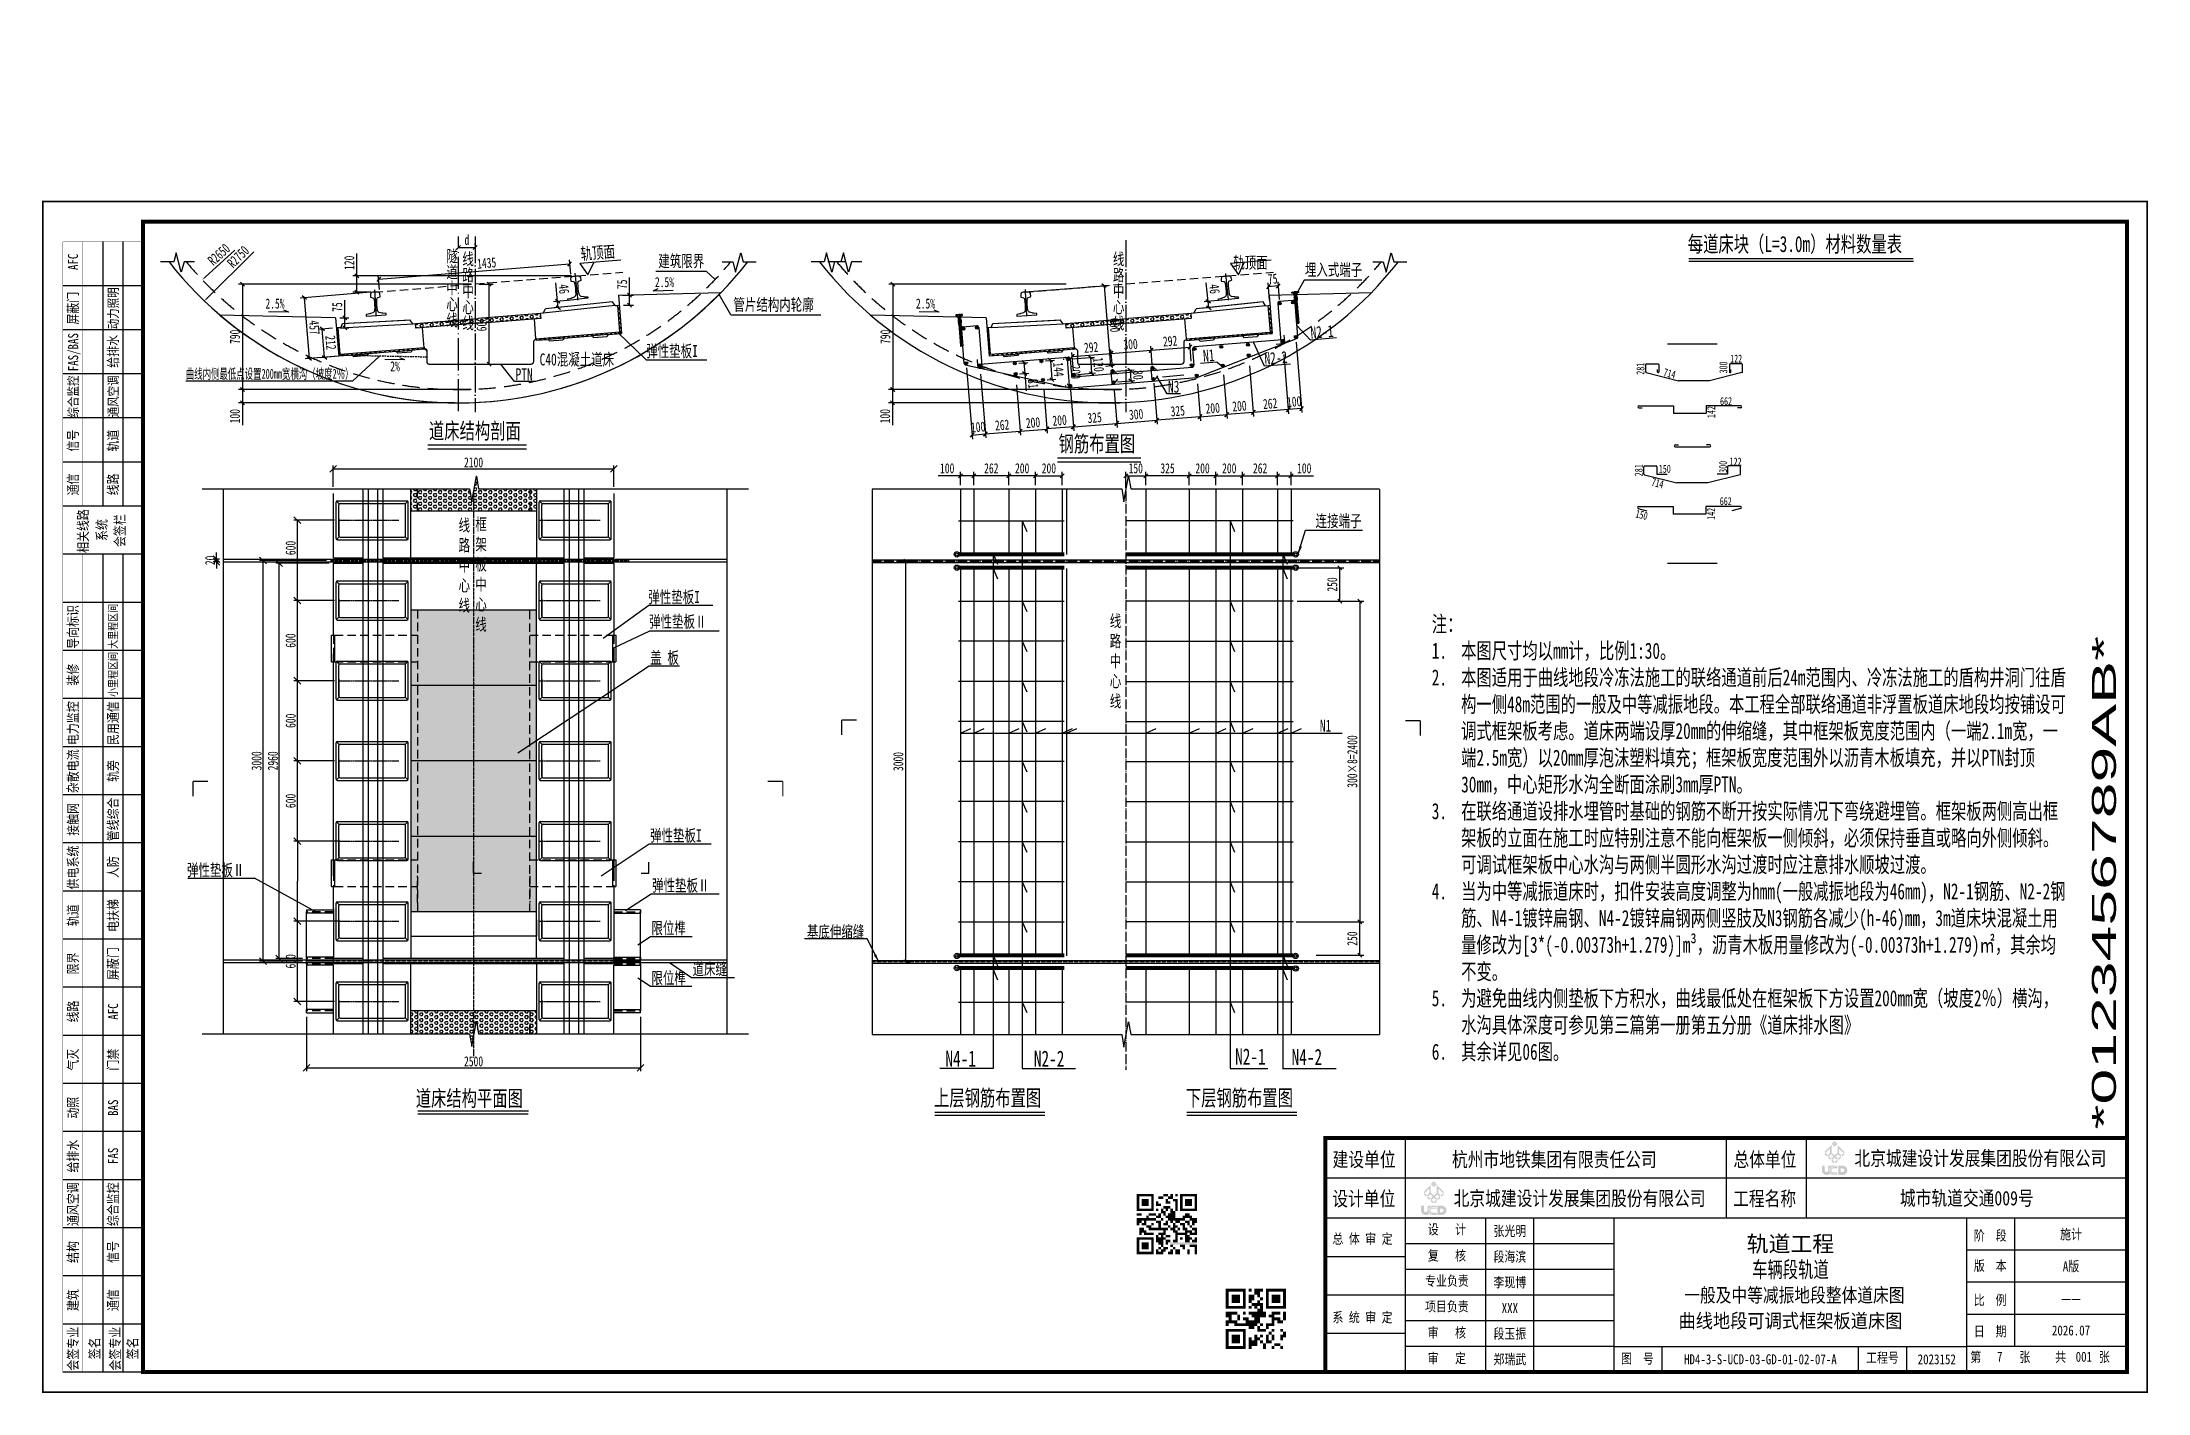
# Model space of a CAD drawing. Header units: millimetres. Extents: x -1251 to 14509, y -61027 to -50920.
import ezdxf
from ezdxf.enums import TextEntityAlignment as Align

# ---------------------------------------------------------------- set-up
doc = ezdxf.new("R2010")
doc.units = ezdxf.units.MM
for name, pattern in [('ACAD_ISO04W100', [30.5, 24, -3, 0.5, -3]), ('CENTER', [4.1, 3, -0.5, 0.1, -0.5]), ('DASHED', [19.05, 12.7, -6.35]), ('DOTE', [2.42, 2, -0.2, 0.02, -0.2])]:
    doc.linetypes.add(name, pattern=pattern)
doc.layers.get('Defpoints').update_dxf_attribs({"color": 250})
for name, color, linetype in [('07', 6, 'CENTER'), ('2', 4, 'Continuous'), ('4', 4, 'Continuous'), ('Axes', 7, 'ACAD_ISO04W100'), ('BZ', 7, 'Continuous'), ('DOT', 6, 'DOTE'), ('D■02 地材填充', 250, 'Continuous'), ('FF-Finish Size', 51, 'Continuous'), ('GesoftDrawFrameCountersignBlockLayer', 7, 'Continuous'), ('GesoftDrawFrameCountersignLayer', 7, 'Continuous'), ('GesoftDrawFrameFrameBlockLayer', 7, 'Continuous'), ('GesoftDrawFrameInLineLayer', 85, 'Continuous'), ('GesoftDrawFrameOutLineLayer', 180, 'Continuous'), ('GesoftDrawFrameTitleLayer', 7, 'Continuous'), ('P★10 文字说明', 50, 'Continuous'), ('Q◆03 公共标注', 44, 'Continuous'), ('Wall-混凝土墙', 200, 'Continuous'), ('Z☆06 引线层', 44, 'Continuous'), ('Z☆09 辅助线', 60, 'Continuous'), ('尺寸标注', 7, 'Continuous'), ('枠', 6, 'Continuous'), ('标注', 3, 'Continuous'), ('粗实线', 4, 'Continuous'), ('钢筋', 4, 'Continuous'), ('铁垫板', 7, 'Continuous')]:
    doc.layers.add(name, color=color, linetype=linetype)
doc.styles.add('HZ', font='SimSun.ttf', dxfattribs={"width": 0.7})
doc.styles.add('HZTXT', font='NSimSun.ttf', dxfattribs={"width": 0.7})
doc.styles.get("Standard").update_dxf_attribs({"font": 'arial.ttf'})
doc.styles.add('宋体', font='SimSun.ttf', dxfattribs={"width": 0.7})
doc.styles.add('宋体样式', font='SimSun.ttf', dxfattribs={"width": 0.8})
doc.styles.add('宋体样式宽度0.65', font='SimSun.ttf', dxfattribs={"width": 0.65})
doc.styles.add('宋体样式宽度0.7', font='SimSun.ttf', dxfattribs={"width": 0.7})
doc.styles.add('宋体样式宽度0.8', font='SimSun.ttf', dxfattribs={"width": 0.8})
doc.styles.add('条形码', font='BC_C39.FBC', dxfattribs={"height": 11})
doc.dimstyles.new('1比30', dxfattribs={"dimscale": 30, "dimtxt": 2.5, "dimasz": 1, "dimexe": 1, "dimexo": 1, "dimtad": 3, "dimdec": 0, "dimzin": 0, "dimdsep": 46, "dimtxsty": '宋体', "dimblk": 'OBLIQUE', "dimcen": 0.09, "dimadec": 0, "dimazin": 0, "dimtfac": 1, "dimtdec": 0, "dimtofl": 0, "dimtmove": 0, "dimatfit": 3, "dimfxl": 0, "dimtolj": 1, "dimtzin": 0, "dimarcsym": 0})
doc.dimstyles.new('DIMN', dxfattribs={"dimtxt": 75, "dimasz": 50, "dimexe": 25, "dimexo": 30.0005, "dimgap": 10, "dimtad": 1, "dimdec": 0, "dimzin": 0, "dimdsep": 46, "dimtxsty": 'HZ', "dimblk": 'OBLIQUE', "dimcen": 0, "dimclrt": 7, "dimazin": 2, "dimtfac": 1, "dimtdec": 0, "dimtix": 1, "dimtmove": 2, "dimatfit": 3, "dimfxl": 0, "dimtolj": 1, "dimtzin": 0, "dimarcsym": 0})
doc.dimstyles.get("Standard").update_dxf_attribs({"dimtxt": 0.18, "dimasz": 0.18, "dimexe": 0.18, "dimexo": 0.0625, "dimgap": 0.09, "dimtad": 0, "dimtih": 1, "dimtoh": 1, "dimdec": 4, "dimzin": 0, "dimdsep": 46, "dimtxsty": 'Standard', "dimcen": 0.09, "dimadec": 0, "dimazin": 0, "dimtfac": 1, "dimtdec": 4, "dimtofl": 0, "dimtmove": 0, "dimatfit": 3, "dimfxl": 0, "dimtolj": 1, "dimtzin": 0, "dimarcsym": 0})
pattern_1 = [(49.590613, (-518681.827, -81489.806), (-19.0358028, 16.2061165), []), (139.590613, (-518681.827, -81489.806), (-16.2061165, -19.0358028), [])]
pattern_2 = [(4.590613, (-518681.827, -81489.806), (-1.7328219, 21.58118), [12.5, -25]), (124.590613, (-518681.827, -81489.806), (-17.82343915, -12.2912577), [12.5, -25]), (64.590613, (-518669.367, -81488.805), (-19.556261, 9.2899222), [12.5, -25])]
pattern_3 = [(49.5791364, (-513818.944, -81385.513), (-19.0325563, 16.2099291), []), (139.5791364, (-513818.944, -81385.513), (-16.2099291, -19.0325563), [])]
pattern_4 = [(4.5791364, (-513818.944, -81385.513), (-1.7284991, 21.5815266), [12.5, -25]), (124.5791364, (-513818.944, -81385.513), (-17.8259008, -12.2876874), [12.5, -25]), (64.5791364, (-513806.484, -81384.515), (-19.5543998, 9.2938392), [12.5, -25])]

msp = doc.modelspace()

# ---------------------------------------------------------------- texts
at = {"color": 3, "style": '宋体样式宽度0.7', "width": 0.7}
for s, p in [('弹性垫板I', (3269.87202, -53275.72923)), ('PTN', (2292.2674, -53450.32034)), ('弹性垫板I', (3285.4097, -55116.9548)), ('弹性垫板Ⅱ', (3291.867, -55300.69073)), ('盖 板', (3300.2465, -55571.0822)), ('弹性垫板I', (3298.95694, -56901.55966)), ('弹性垫板Ⅱ', (-166.89399, -57159.88788)), ('弹性垫板Ⅱ', (3313.93743, -57275.18227)), ('限位榫', (3308.93927, -57594.67129)), ('道床缝', (3616.75522, -57901.42669)), ('限位榫', (3308.93927, -57967.59699))]:
    msp.add_text(s, height=90, dxfattribs=at).set_placement(p)
at = {"insert": (9149.44325, -55213.84973), "char_height": 120, "attachment_point": 1, "style": '宋体样式宽度0.7'}
msp.add_mtext_dynamic_manual_height_columns('\\A1;注：\\P\\pi-219.996,l219.996,t219.996,330;1.^I本图尺寸均以mm计，比例1:30。\\P2.^I本图适用于曲线地段{\\A0;冷冻法施工的联络通道前后24m范围内、冷冻法施工的盾构井洞门往盾构一侧48m范围的一般及中等减振地段。}本工程全部联络通道非浮置板道床地段均按铺设可调式框架板考虑。道床两端设厚20mm的伸缩缝，其中框架板宽度范围内（一端2.1m宽，一端2.5m宽）以{\\A0;20mm厚泡沫塑料填充}；框架板宽度范围外以沥青木板填充，并以PTN封顶30mm，中心矩形水沟全断面涂刷3mm厚PTN。\\P3.^I在联络通道设排水埋管时基础的钢筋不断开按实际情况下弯绕避埋管。框架板两侧高出框架板的立面在施工时应特别注意不能向框架板一侧倾斜，必须保持垂直或略向外侧倾斜。可调试框架板中心水沟与两侧半圆形水沟过渡时应注意排水顺坡过渡。\\P{\\A0;4.^I当为中等减振道床时，扣件安装高度调整为hmm(一般减振地段为46mm)，N2-1钢筋、N2-2钢筋、N4-1镀锌扁钢、N4-2镀锌扁钢两侧竖肢及N3钢筋各减少(h-46)mm，3m道床块混凝土用量修改为[3*(-0.00373h+1.279)]m³，沥青木板用量修改为(-0.00373h+1.279)㎡，其余均不变。}\\P5.^I为避免曲线内侧垫板下方积水，曲线最低处在框架板下方设置200mm宽（坡度2％）横沟，水沟具体深度可参见第三篇第一册第五分册《道床排水图》\\P6.^I其余详见06图。', width=4746.8140018, gutter_width=600, heights=[3973.80549], dxfattribs=at)
at = {"layer": '4', "color": 7, "char_height": 90, "width": 30.6173435, "attachment_point": 1, "style": 'HZTXT'}
for insert in [(1865.80203, -54489.31749), (6739.66663, -55206.42634)]:
    msp.add_mtext('线路中心线', dxfattribs=dict(at, insert=insert))
at = {"layer": '4', "color": 2, "insert": (1991.15888, -54482.31211), "char_height": 90, "width": 30.6173435, "attachment_point": 1, "style": 'HZTXT'}
msp.add_mtext('框架板中心线', dxfattribs=at)
at = {"layer": 'DOT', "insert": (1774.11598, -52475.85117), "char_height": 90, "width": 136.839806, "attachment_point": 1, "line_spacing_factor": 0.8, "style": '宋体'}
msp.add_mtext('隧道中心线', dxfattribs=at)
at = {"layer": 'DOT', "char_height": 90, "attachment_point": 1, "line_spacing_factor": 0.8, "style": '宋体'}
for insert in [(1894.23358, -52497.75557), (6762.86591, -52497.75557)]:
    msp.add_mtext_dynamic_manual_height_columns('线路中心线', width=136.839806, gutter_width=600, heights=[0], dxfattribs=dict(at, insert=insert))
at = {"layer": 'P★10 文字说明', "color": 0, "style": '宋体样式宽度0.7'}
for s, width, p in [('2.5%%%', 0.7, (3335.34618, -52752.91671)), ('2.5%%%', 0.7, (420.14261, -52913.34989)), ('2.5%%%', 0.7, (5288.72529, -52913.14047)), ('曲线内侧最低点设置200mm宽横沟（坡度2％）', 0.6, (-175.87739, -53439.24336)), ('2%%%', 0.7, (1354.36234, -53383.01767))]:
    msp.add_text(s, height=75, dxfattribs=dict(at, width=width)).set_placement(p)
at = {"layer": 'Z☆06 引线层', "insert": (8279.8891, -54557.48506), "char_height": 90, "attachment_point": 7, "style": '宋体'}
msp.add_mtext('\\A1;连接端子', dxfattribs=at)
at = {"layer": 'Z☆06 引线层', "insert": (4472.66814, -57632.38531), "char_height": 90, "width": 466.5740514, "attachment_point": 7, "style": '宋体'}
msp.add_mtext('\\A1;基底伸缩缝', dxfattribs=at)
at = {"layer": '标注', "width": 0.7}
for s, height, rotation, style, p in [('轨顶面', 90, 4.590612835, '宋体', (2782.85131, -52550.44798)), ('N2-1', 90, 4.579136359, '宋体样式宽度0.7', (8245.80884, -53139.01011)), ('N1', 90, 4.579136359, '宋体样式宽度0.7', (7441.3707, -53312.76718)), ('N2-2', 90, 4.579136359, '宋体样式宽度0.7', (7900.87222, -53334.14607)), ('281', 60, 89.784251327, '宋体样式宽度0.7', (10740.955, -53408.72572)), ('714', 60, 345.794927605, '宋体样式宽度0.7', (10878.78209, -53416.98359)), ('300', 60, 89.784251327, '宋体样式宽度0.7', (11361.67862, -53399.2241)), ('142', 60, 90, '宋体样式宽度0.7', (11271.05718, -53732.5755)), ('281', 60, 89.784251327, '宋体样式宽度0.7', (10728.31088, -54168.50973)), ('714', 60, 345.794927605, '宋体样式宽度0.7', (10788.86978, -54237.96986)), ('300', 60, 89.784251327, '宋体样式宽度0.7', (11359.56375, -54142.9201)), ('150', 60, 345.794927605, '宋体样式宽度0.7', (10669.66353, -54474.7817)), ('142', 60, 90, '宋体样式宽度0.7', (11269.79851, -54494.51275)), ('N4-1', 120, 360, '宋体样式宽度0.7', (5509.24032, -58586.31908))]:
    msp.add_text(s, height=height, rotation=rotation, dxfattribs=dict(at, style=style)).set_placement(p)
for s, height, style, p in [('每道床块（L=3.0m）材料数量表', 120, '宋体样式宽度0.7', (11065.99308, -52490.3603)), ('建筑限界', 90, '宋体', (3360.60331, -52603.14285)), ('轨顶面', 90, '宋体', (7663.28425, -52614.43725)), ('埋入式端子', 90, '宋体', (8200.01353, -52668.25154)), ('管片结构内轮廓', 90, '宋体', (3922.57284, -52929.14365)), ('C40混凝土道床', 90, '宋体', (2472.13873, -53339.04601)), ('122', 60, '宋体样式宽度0.7', (11382.76885, -53318.13494)), ('N3', 90, '宋体样式宽度0.7', (7174.73909, -53542.56259)), ('662', 60, '宋体样式宽度0.7', (11306.89745, -53636.54932)), ('道床结构剖面', 120, '宋体', (1644.00801, -53888.65399)), ('钢筋布置图', 120, '宋体', (6356.50658, -53984.9121)), ('122', 60, '宋体样式宽度0.7', (11378.5428, -54088.54774)), ('150', 60, '宋体样式宽度0.7', (10848.59481, -54142.35893)), ('662', 60, '宋体样式宽度0.7', (11304.84726, -54384.60608)), ('N1', 90, '宋体样式宽度0.7', (8311.83237, -56079.7073)), ('N2-2', 120, '宋体样式宽度0.7', (6171.32256, -58586.31908)), ('N2-1', 120, '宋体样式宽度0.7', (7677.70347, -58570.4299)), ('N4-2', 120, '宋体样式宽度0.7', (8100.27057, -58573.29057)), ('道床结构平面图', 120, '宋体样式宽度0.7', (1545.13118, -58883.49791)), ('上层钢筋布置图', 120, '宋体样式宽度0.7', (5424.18546, -58879.78192)), ('下层钢筋布置图', 120, '宋体样式宽度0.7', (7308.85504, -58879.78192))]:
    msp.add_text(s, height=height, dxfattribs=dict(at, style=style)).set_placement(p)

# ---------------------------------------------------------------- blocks, each defined once
blk = doc.blocks.new('_Oblique')
at = {"color": 0, "linetype": 'ByBlock', "lineweight": -2}
blk.add_line((-0.5, -0.5), (0.5, 0.5), dxfattribs=at)
blk = doc.blocks.new('*D42')
at = {"layer": 'Defpoints', "color": 0, "transparency": 16777216}
for p in [(2698, -52579), (2707, -52687), (1277, -52802)]:
    blk.add_point(p, dxfattribs=at)
at = {"layer": '标注', "color": 0, "lineweight": -2, "transparency": 16777216}
for p, q in [((1268, -52694), (2698, -52579)), ((2705, -52657), (2696, -52549)), ((1274, -52772), (1265, -52664))]:
    blk.add_line(p, q, dxfattribs=at)
at = {"layer": '标注', "color": 0, "lineweight": -2, "transparency": 16777216, "xscale": 30, "yscale": 30, "zscale": 30}
for p, rotation in [((2698, -52579), 4.590612835263019), ((1268, -52694), 184.590612835263)]:
    blk.add_blockref('_Oblique', p, dxfattribs=dict(at, rotation=rotation))
at = {"layer": '标注', "color": 0, "transparency": 16777216, "insert": (2076, -52573), "char_height": 75, "attachment_point": 5, "rotation": 4.5906, "style": '宋体'}
blk.add_mtext('\\A1;1435', dxfattribs=at)
blk = doc.blocks.new('*D43')
at = {"layer": 'Defpoints', "color": 0, "transparency": 16777216}
for p in [(1991, -52730), (248, -53520), (1991, -53520)]:
    blk.add_point(p, dxfattribs=at)
at = {"layer": '标注', "color": 0, "lineweight": -2, "transparency": 16777216}
for p, q in [((1961, -52730), (218, -52730)), ((248, -52730), (248, -53520)), ((1961, -53520), (218, -53520))]:
    blk.add_line(p, q, dxfattribs=at)
at = {"layer": '标注', "color": 0, "lineweight": -2, "transparency": 16777216, "xscale": 30, "yscale": 30, "zscale": 30}
for p, rotation in [((248, -52730), 90), ((248, -53520), 270)]:
    blk.add_blockref('_Oblique', p, dxfattribs=dict(at, rotation=rotation))
at = {"layer": '标注', "color": 0, "transparency": 16777216, "insert": (192, -53125), "char_height": 75, "attachment_point": 5, "rotation": 90, "style": '宋体'}
blk.add_mtext('\\A1;790', dxfattribs=at)
blk = doc.blocks.new('*D44')
at = {"layer": 'Defpoints', "color": 0, "transparency": 16777216}
for p in [(2612, -52906), (2759, -52844), (2764, -52890)]:
    blk.add_point(p, dxfattribs=at)
at = {"layer": '标注', "color": 0, "lineweight": -2, "transparency": 16777216}
for p, q in [((2607, -52860), (2593, -52720)), ((2729, -52848), (2577, -52864)), ((2734, -52893), (2582, -52909)), ((2612, -52906), (2607, -52860))]:
    blk.add_line(p, q, dxfattribs=at)
at = {"layer": '标注', "color": 0, "lineweight": -2, "transparency": 16777216, "xscale": 30, "yscale": 30, "zscale": 30}
for p, rotation in [((2607, -52860), 95.98561479313416), ((2612, -52906), 275.9856147931341)]:
    blk.add_blockref('_Oblique', p, dxfattribs=dict(at, rotation=rotation))
at = {"layer": '标注', "color": 0, "transparency": 16777216, "insert": (2654, -52767), "char_height": 75, "attachment_point": 5, "rotation": 275.9856, "style": '宋体'}
blk.add_mtext('\\A1;46', dxfattribs=at)
blk = doc.blocks.new('*D45')
at = {"layer": 'Defpoints', "color": 0, "transparency": 16777216}
for p in [(1865, -53520), (248, -53620), (1865, -53620)]:
    blk.add_point(p, dxfattribs=at)
at = {"layer": '标注', "color": 0, "lineweight": -2, "transparency": 16777216}
for p, q in [((1835, -53520), (218, -53520)), ((248, -53520), (248, -53620)), ((1835, -53620), (218, -53620)), ((248, -53620), (248, -53787))]:
    blk.add_line(p, q, dxfattribs=at)
at = {"layer": '标注', "color": 0, "lineweight": -2, "transparency": 16777216, "xscale": 30, "yscale": 30, "zscale": 30}
for p, rotation in [((248, -53520), 90), ((248, -53620), 270)]:
    blk.add_blockref('_Oblique', p, dxfattribs=dict(at, rotation=rotation))
at = {"layer": '标注', "color": 0, "transparency": 16777216, "insert": (192, -53719), "char_height": 75, "attachment_point": 5, "rotation": 90, "style": '宋体'}
blk.add_mtext('\\A1;100', dxfattribs=at)
blk = doc.blocks.new('*D37')
at = {"layer": 'Defpoints', "color": 0, "transparency": 16777216}
for p in [(523, -54818), (928, -54818), (728, -57778)]:
    blk.add_point(p, dxfattribs=at)
at = {"layer": 'Q◆03 公共标注', "color": 0, "lineweight": -2, "transparency": 16777216}
for p, q in [((898, -54818), (498, -54818)), ((523, -57778), (523, -54818)), ((698, -57778), (498, -57778))]:
    blk.add_line(p, q, dxfattribs=at)
at = {"layer": 'Q◆03 公共标注', "color": 0, "lineweight": -2, "transparency": 16777216, "xscale": 50, "yscale": 50, "zscale": 50}
for p, rotation in [((523, -54818), 90), ((523, -57778), 270)]:
    blk.add_blockref('_Oblique', p, dxfattribs=dict(at, rotation=rotation))
at = {"layer": 'Q◆03 公共标注', "color": 7, "transparency": 16777216, "insert": (476, -56298), "char_height": 75, "attachment_point": 5, "rotation": 90, "style": 'HZ'}
blk.add_mtext('\\A1;2960', dxfattribs=at)
blk = doc.blocks.new('*D38')
at = {"layer": 'Defpoints', "color": 0, "transparency": 16777216}
for p in [(402, -54798), (907, -54798), (728, -57798)]:
    blk.add_point(p, dxfattribs=at)
at = {"layer": 'Q◆03 公共标注', "color": 0, "lineweight": -2, "transparency": 16777216}
for p, q in [((877, -54798), (377, -54798)), ((402, -57798), (402, -54798)), ((698, -57798), (377, -57798))]:
    blk.add_line(p, q, dxfattribs=at)
at = {"layer": 'Q◆03 公共标注', "color": 0, "lineweight": -2, "transparency": 16777216, "xscale": 50, "yscale": 50, "zscale": 50}
for p, rotation in [((402, -54798), 90), ((402, -57798), 270)]:
    blk.add_blockref('_Oblique', p, dxfattribs=dict(at, rotation=rotation))
at = {"layer": 'Q◆03 公共标注', "color": 7, "transparency": 16777216, "insert": (354, -56298), "char_height": 75, "attachment_point": 5, "rotation": 90, "style": 'HZ'}
blk.add_mtext('\\A1;3000', dxfattribs=at)
blk = doc.blocks.new('*D39')
at = {"layer": 'Defpoints', "color": 0, "transparency": 16777216}
for p in [(3028, -54113), (928, -54277), (3028, -54277)]:
    blk.add_point(p, dxfattribs=at)
at = {"layer": 'Q◆03 公共标注', "color": 0, "lineweight": -2, "transparency": 16777216}
for p, q in [((928, -54247), (928, -54088)), ((928, -54113), (3028, -54113)), ((3028, -54247), (3028, -54088))]:
    blk.add_line(p, q, dxfattribs=at)
at = {"layer": 'Q◆03 公共标注', "color": 0, "lineweight": -2, "transparency": 16777216, "xscale": 50, "yscale": 50, "zscale": 50, "rotation": 180}
blk.add_blockref('_Oblique', (928, -54113), dxfattribs=at)
at = {"layer": 'Q◆03 公共标注', "color": 0, "lineweight": -2, "transparency": 16777216, "xscale": 50, "yscale": 50, "zscale": 50}
blk.add_blockref('_Oblique', (3028, -54113), dxfattribs=at)
at = {"layer": 'Q◆03 公共标注', "color": 7, "transparency": 16777216, "insert": (1978, -54065), "char_height": 75, "attachment_point": 5, "style": 'HZ'}
blk.add_mtext('\\A1;2100', dxfattribs=at)
blk = doc.blocks.new('*D40')
at = {"layer": 'Defpoints', "color": 0, "transparency": 16777216}
for p in [(728, -58183), (3228, -58183), (3228, -58594)]:
    blk.add_point(p, dxfattribs=at)
at = {"layer": 'Q◆03 公共标注', "color": 0, "lineweight": -2, "transparency": 16777216}
for p, q in [((728, -58213), (728, -58619)), ((3228, -58213), (3228, -58619)), ((728, -58594), (3228, -58594))]:
    blk.add_line(p, q, dxfattribs=at)
at = {"layer": 'Q◆03 公共标注', "color": 0, "lineweight": -2, "transparency": 16777216, "xscale": 50, "yscale": 50, "zscale": 50, "rotation": 180}
blk.add_blockref('_Oblique', (728, -58594), dxfattribs=at)
at = {"layer": 'Q◆03 公共标注', "color": 0, "lineweight": -2, "transparency": 16777216, "xscale": 50, "yscale": 50, "zscale": 50}
blk.add_blockref('_Oblique', (3228, -58594), dxfattribs=at)
at = {"layer": 'Q◆03 公共标注', "color": 7, "transparency": 16777216, "insert": (1978, -58547), "char_height": 75, "attachment_point": 5, "style": 'HZ'}
blk.add_mtext('\\A1;2500', dxfattribs=at)
blk = doc.blocks.new('*D36')
at = {"layer": 'BZ', "color": 0, "lineweight": -2, "transparency": 16777216}
for p, q in [((1508, -57488), (1508, -57609)), ((2448, -57488), (2448, -57609)), ((1509, -57609), (1978, -57609)), ((2448, -57609), (1979, -57609))]:
    blk.add_line(p, q, dxfattribs=at)
at = {"layer": 'BZ', "color": 0, "transparency": 16777216}
for points in [[(1509, -57609), (1509, -57609), (1508, -57609)], [(2448, -57609), (2448, -57609), (2448, -57609)]]:
    blk.add_solid(points, dxfattribs=at)
at = {"layer": 'Defpoints', "color": 0, "transparency": 16777216}
for p in [(1508, -57488), (2448, -57488), (2448, -57609)]:
    blk.add_point(p, dxfattribs=at)
at = {"layer": 'BZ', "color": 0, "transparency": 16777216, "insert": (1978, -57609), "char_height": 0.18, "attachment_point": 5}
blk.add_mtext('\\A1;940.0000', dxfattribs=at)
blk = doc.blocks.new('*D21')
at = {"layer": 'BZ', "color": 0, "lineweight": -2, "transparency": 16777216}
for p, q in [((967, -56898), (658, -56898)), ((659, -56898), (659, -57198)), ((659, -57498), (659, -57198)), ((967, -57498), (658, -57498))]:
    blk.add_line(p, q, dxfattribs=at)
at = {"layer": 'BZ', "color": 0, "transparency": 16777216}
for points in [[(659, -56898), (659, -56898), (659, -56898)], [(659, -57498), (659, -57498), (659, -57498)]]:
    blk.add_solid(points, dxfattribs=at)
at = {"layer": 'Defpoints', "color": 0, "transparency": 16777216}
for p in [(659, -56898), (967, -56898), (967, -57498)]:
    blk.add_point(p, dxfattribs=at)
at = {"layer": 'BZ', "color": 0, "transparency": 16777216, "insert": (659, -57198), "char_height": 0.18, "attachment_point": 5}
blk.add_mtext('\\A1;600.0000', dxfattribs=at)
blk = doc.blocks.new('*D22')
at = {"layer": 'Defpoints', "color": 0, "transparency": 16777216}
for p in [(659, -55098), (967, -55098), (967, -55698)]:
    blk.add_point(p, dxfattribs=at)
at = {"layer": 'Q◆03 公共标注', "color": 0, "lineweight": -2, "transparency": 16777216}
for p, q in [((937, -55098), (634, -55098)), ((659, -55698), (659, -55098)), ((937, -55698), (634, -55698))]:
    blk.add_line(p, q, dxfattribs=at)
at = {"layer": 'Q◆03 公共标注', "color": 0, "lineweight": -2, "transparency": 16777216, "xscale": 50, "yscale": 50, "zscale": 50}
for p, rotation in [((659, -55098), 90), ((659, -55698), 270)]:
    blk.add_blockref('_Oblique', p, dxfattribs=dict(at, rotation=rotation))
at = {"layer": 'Q◆03 公共标注', "color": 7, "transparency": 16777216, "insert": (609, -55398), "char_height": 75, "attachment_point": 5, "rotation": 90, "style": 'HZ'}
blk.add_mtext('\\A1;600', dxfattribs=at)
blk = doc.blocks.new('*D23')
at = {"layer": 'Defpoints', "color": 0, "transparency": 16777216}
for p in [(659, -54498), (967, -54498), (967, -55098)]:
    blk.add_point(p, dxfattribs=at)
at = {"layer": 'Q◆03 公共标注', "color": 0, "lineweight": -2, "transparency": 16777216}
for p, q in [((937, -54498), (634, -54498)), ((659, -55098), (659, -54498)), ((937, -55098), (634, -55098))]:
    blk.add_line(p, q, dxfattribs=at)
at = {"layer": 'Q◆03 公共标注', "color": 0, "lineweight": -2, "transparency": 16777216, "xscale": 50, "yscale": 50, "zscale": 50}
for p, rotation in [((659, -54498), 90), ((659, -55098), 270)]:
    blk.add_blockref('_Oblique', p, dxfattribs=dict(at, rotation=rotation))
at = {"layer": 'Q◆03 公共标注', "color": 7, "transparency": 16777216, "insert": (609, -54705), "char_height": 75, "attachment_point": 5, "rotation": 90, "style": 'HZ'}
blk.add_mtext('\\A1;600', dxfattribs=at)
blk = doc.blocks.new('*D24')
at = {"layer": 'Defpoints', "color": 0, "transparency": 16777216}
for p in [(659, -55698), (967, -55698), (967, -56298)]:
    blk.add_point(p, dxfattribs=at)
at = {"layer": 'Q◆03 公共标注', "color": 0, "lineweight": -2, "transparency": 16777216}
for p, q in [((937, -55698), (634, -55698)), ((659, -56298), (659, -55698)), ((937, -56298), (634, -56298))]:
    blk.add_line(p, q, dxfattribs=at)
at = {"layer": 'Q◆03 公共标注', "color": 0, "lineweight": -2, "transparency": 16777216, "xscale": 50, "yscale": 50, "zscale": 50}
for p, rotation in [((659, -55698), 90), ((659, -56298), 270)]:
    blk.add_blockref('_Oblique', p, dxfattribs=dict(at, rotation=rotation))
at = {"layer": 'Q◆03 公共标注', "color": 7, "transparency": 16777216, "insert": (609, -55998), "char_height": 75, "attachment_point": 5, "rotation": 90, "style": 'HZ'}
blk.add_mtext('\\A1;600', dxfattribs=at)
blk = doc.blocks.new('*D25')
at = {"layer": 'Defpoints', "color": 0, "transparency": 16777216}
for p in [(659, -56298), (967, -56298), (967, -56898)]:
    blk.add_point(p, dxfattribs=at)
at = {"layer": 'Q◆03 公共标注', "color": 0, "lineweight": -2, "transparency": 16777216}
for p, q in [((937, -56298), (634, -56298)), ((659, -56898), (659, -56298)), ((937, -56898), (634, -56898))]:
    blk.add_line(p, q, dxfattribs=at)
at = {"layer": 'Q◆03 公共标注', "color": 0, "lineweight": -2, "transparency": 16777216, "xscale": 50, "yscale": 50, "zscale": 50}
for p, rotation in [((659, -56298), 90), ((659, -56898), 270)]:
    blk.add_blockref('_Oblique', p, dxfattribs=dict(at, rotation=rotation))
at = {"layer": 'Q◆03 公共标注', "color": 7, "transparency": 16777216, "insert": (609, -56598), "char_height": 75, "attachment_point": 5, "rotation": 90, "style": 'HZ'}
blk.add_mtext('\\A1;600', dxfattribs=at)
blk = doc.blocks.new('*D26')
at = {"layer": 'Defpoints', "color": 0, "transparency": 16777216}
for p in [(659, -57498), (967, -57498), (967, -58098)]:
    blk.add_point(p, dxfattribs=at)
at = {"layer": 'Q◆03 公共标注', "color": 0, "lineweight": -2, "transparency": 16777216}
for p, q in [((937, -57498), (634, -57498)), ((659, -58098), (659, -57498)), ((937, -58098), (634, -58098))]:
    blk.add_line(p, q, dxfattribs=at)
at = {"layer": 'Q◆03 公共标注', "color": 0, "lineweight": -2, "transparency": 16777216, "xscale": 50, "yscale": 50, "zscale": 50}
for p, rotation in [((659, -57498), 90), ((659, -58098), 270)]:
    blk.add_blockref('_Oblique', p, dxfattribs=dict(at, rotation=rotation))
at = {"layer": 'Q◆03 公共标注', "color": 7, "transparency": 16777216, "insert": (609, -57798), "char_height": 75, "attachment_point": 5, "rotation": 90, "style": 'HZ'}
blk.add_mtext('\\A1;600', dxfattribs=at)
blk = doc.blocks.new('*D27')
at = {"layer": 'Defpoints', "color": 0, "transparency": 16777216}
for p in [(55, -54788), (106, -54788), (106, -54808)]:
    blk.add_point(p, dxfattribs=at)
at = {"layer": 'Q◆03 公共标注', "color": 0, "lineweight": -2, "transparency": 16777216}
for p, q in [((76, -54788), (30, -54788)), ((76, -54808), (30, -54808)), ((55, -54788), (55, -54738)), ((55, -54808), (55, -54788)), ((55, -54808), (55, -54858))]:
    blk.add_line(p, q, dxfattribs=at)
at = {"layer": 'Q◆03 公共标注', "color": 0, "lineweight": -2, "transparency": 16777216, "xscale": 50, "yscale": 50, "zscale": 50}
for p, rotation in [((55, -54788), 270), ((55, -54808), 90)]:
    blk.add_blockref('_Oblique', p, dxfattribs=dict(at, rotation=rotation))
at = {"layer": 'Q◆03 公共标注', "color": 7, "transparency": 16777216, "insert": (7, -54798), "char_height": 75, "attachment_point": 5, "rotation": 90, "style": 'HZ'}
blk.add_mtext('\\A1;20', dxfattribs=at)
blk = doc.blocks.new('*D46')
at = {"layer": 'Defpoints', "color": 0, "transparency": 16777216}
for p in [(6443, -52730), (5117, -53520), (6859, -53520)]:
    blk.add_point(p, dxfattribs=at)
at = {"layer": '标注', "color": 0, "lineweight": -2, "transparency": 16777216}
for p, q in [((6413, -52730), (5087, -52730)), ((5117, -52730), (5117, -53520)), ((6829, -53520), (5087, -53520))]:
    blk.add_line(p, q, dxfattribs=at)
at = {"layer": '标注', "color": 0, "lineweight": -2, "transparency": 16777216, "xscale": 30, "yscale": 30, "zscale": 30}
for p, rotation in [((5117, -52730), 90), ((5117, -53520), 270)]:
    blk.add_blockref('_Oblique', p, dxfattribs=dict(at, rotation=rotation))
at = {"layer": '标注', "color": 0, "transparency": 16777216, "insert": (5060, -53125), "char_height": 75, "attachment_point": 5, "rotation": 90, "style": '宋体'}
blk.add_mtext('\\A1;790', dxfattribs=at)
blk = doc.blocks.new('*D47')
at = {"layer": 'Defpoints', "color": 0, "transparency": 16777216}
for p in [(7481, -52906), (7628, -52845), (7633, -52890)]:
    blk.add_point(p, dxfattribs=at)
at = {"layer": '标注', "color": 0, "lineweight": -2, "transparency": 16777216}
for p, q in [((7476, -52861), (7461, -52720)), ((7598, -52848), (7446, -52864)), ((7603, -52894), (7451, -52910)), ((7481, -52906), (7476, -52861))]:
    blk.add_line(p, q, dxfattribs=at)
at = {"layer": '标注', "color": 0, "lineweight": -2, "transparency": 16777216, "xscale": 30, "yscale": 30, "zscale": 30}
for p, rotation in [((7476, -52861), 96.01123254310733), ((7481, -52906), 276.0112325431073)]:
    blk.add_blockref('_Oblique', p, dxfattribs=dict(at, rotation=rotation))
at = {"layer": '标注', "color": 0, "transparency": 16777216, "insert": (7523, -52767), "char_height": 75, "attachment_point": 5, "rotation": 276.0112, "style": '宋体'}
blk.add_mtext('\\A1;46', dxfattribs=at)
blk = doc.blocks.new('*D48')
at = {"layer": 'Defpoints', "color": 0, "transparency": 16777216}
for p in [(6859, -53520), (5114, -53620), (6859, -53620)]:
    blk.add_point(p, dxfattribs=at)
at = {"layer": '标注', "color": 0, "lineweight": -2, "transparency": 16777216}
for p, q in [((6829, -53520), (5084, -53520)), ((5114, -53520), (5114, -53620)), ((6829, -53620), (5084, -53620)), ((5114, -53620), (5114, -53787))]:
    blk.add_line(p, q, dxfattribs=at)
at = {"layer": '标注', "color": 0, "lineweight": -2, "transparency": 16777216, "xscale": 30, "yscale": 30, "zscale": 30}
for p, rotation in [((5114, -53520), 90), ((5114, -53620), 270)]:
    blk.add_blockref('_Oblique', p, dxfattribs=dict(at, rotation=rotation))
at = {"layer": '标注', "color": 0, "transparency": 16777216, "insert": (5058, -53719), "char_height": 75, "attachment_point": 5, "rotation": 90, "style": '宋体'}
blk.add_mtext('\\A1;100', dxfattribs=at)
blk = doc.blocks.new('*D20')
at = {"layer": 'Defpoints', "color": 0, "transparency": 16777216}
for p in [(6109, -52790), (6677, -53346), (6745, -53341)]:
    blk.add_point(p, dxfattribs=at)
at = {"layer": 'Wall-混凝土墙', "color": 0, "lineweight": -2, "transparency": 16777216}
for p, q in [((6139, -52787), (6727, -52740)), ((6697, -52743), (6745, -53341)), ((6707, -53344), (6775, -53338))]:
    blk.add_line(p, q, dxfattribs=at)
at = {"layer": 'Wall-混凝土墙', "color": 0, "lineweight": -2, "transparency": 16777216, "xscale": 30, "yscale": 30, "zscale": 30}
for p, rotation in [((6697, -52743), 94.57913635894607), ((6745, -53341), 274.5791363589461)]:
    blk.add_blockref('_Oblique', p, dxfattribs=dict(at, rotation=rotation))
at = {"layer": 'Wall-混凝土墙', "color": 0, "transparency": 16777216, "insert": (6777, -53037), "char_height": 75, "attachment_point": 5, "rotation": 274.5791, "style": '宋体'}
blk.add_mtext('\\A1;600', dxfattribs=at)
blk = doc.blocks.new('*D28')
at = {"layer": 'Defpoints', "color": 0, "transparency": 16777216}
for p in [(6039, -53453), (6243, -53487), (6269, -53815)]:
    blk.add_point(p, dxfattribs=at)
at = {"layer": 'Wall-混凝土墙', "color": 0, "lineweight": -2, "transparency": 16777216}
for p, q in [((6042, -53483), (6072, -53861)), ((6245, -53517), (6271, -53845)), ((6070, -53831), (6269, -53815))]:
    blk.add_line(p, q, dxfattribs=at)
at = {"layer": 'Wall-混凝土墙', "color": 0, "lineweight": -2, "transparency": 16777216, "xscale": 30, "yscale": 30, "zscale": 30}
for p, rotation in [((6070, -53831), 184.5791363589458), ((6269, -53815), 4.579136358945787)]:
    blk.add_blockref('_Oblique', p, dxfattribs=dict(at, rotation=rotation))
at = {"layer": 'Wall-混凝土墙', "color": 0, "transparency": 16777216, "insert": (6165, -53767), "char_height": 75, "attachment_point": 5, "rotation": 4.5791, "style": '宋体'}
blk.add_mtext('\\A1;200', dxfattribs=at)
blk = doc.blocks.new('*D49')
at = {"layer": 'Defpoints', "color": 0, "transparency": 16777216}
for p in [(6243, -53487), (6444, -53491), (6269, -53814)]:
    blk.add_point(p, dxfattribs=at)
at = {"layer": 'Wall-混凝土墙', "color": 0, "lineweight": -2, "transparency": 16777216}
for p, q in [((6245, -53517), (6271, -53844)), ((6446, -53521), (6471, -53828)), ((6468, -53798), (6269, -53814))]:
    blk.add_line(p, q, dxfattribs=at)
at = {"layer": 'Wall-混凝土墙', "color": 0, "lineweight": -2, "transparency": 16777216, "xscale": 30, "yscale": 30, "zscale": 30}
for p, rotation in [((6269, -53814), 184.5791363589458), ((6468, -53798), 4.579136358945757)]:
    blk.add_blockref('_Oblique', p, dxfattribs=dict(at, rotation=rotation))
at = {"layer": 'Wall-混凝土墙', "color": 0, "transparency": 16777216, "insert": (6364, -53750), "char_height": 75, "attachment_point": 5, "rotation": 4.5791, "style": '宋体'}
blk.add_mtext('\\A1;200', dxfattribs=at)
blk = doc.blocks.new('*D29')
at = {"layer": 'Defpoints', "color": 0, "transparency": 16777216}
for p in [(6446, -53522), (6770, -53496), (6792, -53773)]:
    blk.add_point(p, dxfattribs=at)
at = {"layer": 'Wall-混凝土墙', "color": 0, "lineweight": -2, "transparency": 16777216}
for p, q in [((6448, -53552), (6471, -53829)), ((6772, -53526), (6795, -53803)), ((6468, -53799), (6792, -53773))]:
    blk.add_line(p, q, dxfattribs=at)
at = {"layer": 'Wall-混凝土墙', "color": 0, "lineweight": -2, "transparency": 16777216, "xscale": 30, "yscale": 30, "zscale": 30}
for p, rotation in [((6468, -53799), 184.5791363589458), ((6792, -53773), 4.579136358945787)]:
    blk.add_blockref('_Oblique', p, dxfattribs=dict(at, rotation=rotation))
at = {"layer": 'Wall-混凝土墙', "color": 0, "transparency": 16777216, "insert": (6626, -53730), "char_height": 75, "attachment_point": 5, "rotation": 4.5791, "style": '宋体'}
blk.add_mtext('\\A1;325', dxfattribs=at)
blk = doc.blocks.new('*D30')
at = {"layer": 'Defpoints', "color": 0, "transparency": 16777216}
for p in [(5770, -53374), (6039, -53453), (6070, -53831)]:
    blk.add_point(p, dxfattribs=at)
at = {"layer": 'Wall-混凝土墙', "color": 0, "lineweight": -2, "transparency": 16777216}
for p, q in [((5773, -53404), (5811, -53882)), ((6042, -53483), (6072, -53861)), ((5808, -53852), (6070, -53831))]:
    blk.add_line(p, q, dxfattribs=at)
at = {"layer": 'Wall-混凝土墙', "color": 0, "lineweight": -2, "transparency": 16777216, "xscale": 30, "yscale": 30, "zscale": 30}
for p, rotation in [((5808, -53852), 184.5791363589458), ((6070, -53831), 4.579136358945787)]:
    blk.add_blockref('_Oblique', p, dxfattribs=dict(at, rotation=rotation))
at = {"layer": 'Wall-混凝土墙', "color": 0, "transparency": 16777216, "insert": (5934, -53785), "char_height": 75, "attachment_point": 5, "rotation": 4.5791, "style": '宋体'}
blk.add_mtext('\\A1;262', dxfattribs=at)
blk = doc.blocks.new('*D31')
at = {"layer": 'Defpoints', "color": 0, "transparency": 16777216}
for p in [(5666, -53327), (5773, -53407), (5808, -53852)]:
    blk.add_point(p, dxfattribs=at)
at = {"layer": 'Wall-混凝土墙', "color": 0, "lineweight": -2, "transparency": 16777216}
for p, q in [((5668, -53357), (5711, -53890)), ((5775, -53437), (5811, -53882)), ((5709, -53860), (5808, -53852))]:
    blk.add_line(p, q, dxfattribs=at)
at = {"layer": 'Wall-混凝土墙', "color": 0, "lineweight": -2, "transparency": 16777216, "xscale": 30, "yscale": 30, "zscale": 30}
for p, rotation in [((5709, -53860), 184.5791363589458), ((5808, -53852), 4.579136358945787)]:
    blk.add_blockref('_Oblique', p, dxfattribs=dict(at, rotation=rotation))
at = {"layer": 'Wall-混凝土墙', "color": 0, "transparency": 16777216, "insert": (5754, -53800), "char_height": 75, "attachment_point": 5, "rotation": 4.5791, "style": '宋体'}
blk.add_mtext('\\A1;100', dxfattribs=at)
blk = doc.blocks.new('*D50')
at = {"layer": 'Defpoints', "color": 0, "transparency": 16777216}
for p in [(6029, -53323), (6035, -53404), (6103, -53399)]:
    blk.add_point(p, dxfattribs=at)
at = {"layer": 'Wall-混凝土墙', "color": 0, "lineweight": -2, "transparency": 16777216}
for p, q in [((6059, -53321), (6127, -53316)), ((6065, -53402), (6133, -53396)), ((6097, -53318), (6103, -53399)), ((6103, -53399), (6114, -53530))]:
    blk.add_line(p, q, dxfattribs=at)
at = {"layer": 'Wall-混凝土墙', "color": 0, "lineweight": -2, "transparency": 16777216, "xscale": 30, "yscale": 30, "zscale": 30}
for p, rotation in [((6097, -53318), 94.57913635894607), ((6103, -53399), 274.5791363589461)]:
    blk.add_blockref('_Oblique', p, dxfattribs=dict(at, rotation=rotation))
at = {"layer": 'Wall-混凝土墙', "color": 0, "transparency": 16777216, "insert": (6166, -53475), "char_height": 75, "attachment_point": 5, "rotation": 274.5791, "style": '宋体'}
blk.add_mtext('\\A1;81', dxfattribs=at)
blk = doc.blocks.new('*D51')
at = {"layer": 'Defpoints', "color": 0, "transparency": 16777216}
for p in [(6228, -53307), (6240, -53451), (6306, -53445)]:
    blk.add_point(p, dxfattribs=at)
at = {"layer": 'Wall-混凝土墙', "color": 0, "lineweight": -2, "transparency": 16777216}
for p, q in [((6258, -53305), (6325, -53300)), ((6295, -53302), (6306, -53445)), ((6270, -53448), (6336, -53443))]:
    blk.add_line(p, q, dxfattribs=at)
at = {"layer": 'Wall-混凝土墙', "color": 0, "lineweight": -2, "transparency": 16777216, "xscale": 30, "yscale": 30, "zscale": 30}
for p, rotation in [((6295, -53302), 94.57913635894607), ((6306, -53445), 274.5791363589461)]:
    blk.add_blockref('_Oblique', p, dxfattribs=dict(at, rotation=rotation))
at = {"layer": 'Wall-混凝土墙', "color": 0, "transparency": 16777216, "insert": (6357, -53369), "char_height": 75, "attachment_point": 5, "rotation": 274.5791, "style": '宋体'}
blk.add_mtext('\\A1;144', dxfattribs=at)
blk = doc.blocks.new('*D52')
at = {"layer": 'Defpoints', "color": 0, "transparency": 16777216}
for p in [(6428, -53292), (6436, -53491), (6444, -53491)]:
    blk.add_point(p, dxfattribs=at)
at = {"layer": 'Wall-混凝土墙', "color": 0, "lineweight": -2, "transparency": 16777216}
for p, q in [((6398, -53294), (6390, -53294)), ((6420, -53292), (6436, -53491)), ((6414, -53493), (6406, -53494))]:
    blk.add_line(p, q, dxfattribs=at)
at = {"layer": 'Wall-混凝土墙', "color": 0, "lineweight": -2, "transparency": 16777216, "xscale": 30, "yscale": 30, "zscale": 30}
for p, rotation in [((6420, -53292), 94.57913635894607), ((6436, -53491), 274.5791363589461)]:
    blk.add_blockref('_Oblique', p, dxfattribs=dict(at, rotation=rotation))
at = {"layer": 'Wall-混凝土墙', "color": 0, "transparency": 16777216, "insert": (6484, -53387), "char_height": 75, "attachment_point": 5, "rotation": 274.5791, "style": '宋体'}
blk.add_mtext('\\A1;200', dxfattribs=at)
blk = doc.blocks.new('*D32')
at = {"layer": 'Defpoints', "color": 0, "transparency": 16777216}
for p in [(7588, -53379), (7784, -53313), (7615, -53707)]:
    blk.add_point(p, dxfattribs=at)
at = {"layer": 'Wall-混凝土墙', "color": 0, "lineweight": -2, "transparency": 16777216}
for p, q in [((7591, -53409), (7617, -53737)), ((7786, -53343), (7816, -53721)), ((7814, -53691), (7615, -53707))]:
    blk.add_line(p, q, dxfattribs=at)
at = {"layer": 'Wall-混凝土墙', "color": 0, "lineweight": -2, "transparency": 16777216, "xscale": 30, "yscale": 30, "zscale": 30}
for p, rotation in [((7615, -53707), 184.5791363589458), ((7814, -53691), 4.579136358945838)]:
    blk.add_blockref('_Oblique', p, dxfattribs=dict(at, rotation=rotation))
at = {"layer": 'Wall-混凝土墙', "color": 0, "transparency": 16777216, "insert": (7710, -53643), "char_height": 75, "attachment_point": 5, "rotation": 4.5791, "style": '宋体'}
blk.add_mtext('\\A1;200', dxfattribs=at)
blk = doc.blocks.new('*D33')
at = {"layer": 'Defpoints', "color": 0, "transparency": 16777216}
for p in [(7588, -53379), (7393, -53446), (7615, -53707)]:
    blk.add_point(p, dxfattribs=at)
at = {"layer": 'Wall-混凝土墙', "color": 0, "lineweight": -2, "transparency": 16777216}
for p, q in [((7591, -53409), (7617, -53737)), ((7395, -53476), (7418, -53753)), ((7415, -53723), (7615, -53707))]:
    blk.add_line(p, q, dxfattribs=at)
at = {"layer": 'Wall-混凝土墙', "color": 0, "lineweight": -2, "transparency": 16777216, "xscale": 30, "yscale": 30, "zscale": 30}
for p, rotation in [((7415, -53723), 184.5791363589458), ((7615, -53707), 4.579136358945813)]:
    blk.add_blockref('_Oblique', p, dxfattribs=dict(at, rotation=rotation))
at = {"layer": 'Wall-混凝土墙', "color": 0, "transparency": 16777216, "insert": (7510, -53659), "char_height": 75, "attachment_point": 5, "rotation": 4.5791, "style": '宋体'}
blk.add_mtext('\\A1;200', dxfattribs=at)
blk = doc.blocks.new('*D34')
at = {"layer": 'Defpoints', "color": 0, "transparency": 16777216}
for p in [(8040, -53226), (7784, -53313), (7814, -53691)]:
    blk.add_point(p, dxfattribs=at)
at = {"layer": 'Wall-混凝土墙', "color": 0, "lineweight": -2, "transparency": 16777216}
for p, q in [((8042, -53256), (8078, -53700)), ((7786, -53343), (7816, -53721)), ((8075, -53670), (7814, -53691))]:
    blk.add_line(p, q, dxfattribs=at)
at = {"layer": 'Wall-混凝土墙', "color": 0, "lineweight": -2, "transparency": 16777216, "xscale": 30, "yscale": 30, "zscale": 30}
for p, rotation in [((7814, -53691), 184.5791363589458), ((8075, -53670), 4.579136358945838)]:
    blk.add_blockref('_Oblique', p, dxfattribs=dict(at, rotation=rotation))
at = {"layer": 'Wall-混凝土墙', "color": 0, "transparency": 16777216, "insert": (7940, -53625), "char_height": 75, "attachment_point": 5, "rotation": 4.5791, "style": '宋体'}
blk.add_mtext('\\A1;262', dxfattribs=at)
blk = doc.blocks.new('*D35')
at = {"layer": 'Defpoints', "color": 0, "transparency": 16777216}
for p in [(8040, -53226), (8132, -53136), (8075, -53670)]:
    blk.add_point(p, dxfattribs=at)
at = {"layer": 'Wall-混凝土墙', "color": 0, "lineweight": -2, "transparency": 16777216}
for p, q in [((8042, -53256), (8078, -53700)), ((8135, -53166), (8177, -53692)), ((8175, -53662), (8075, -53670))]:
    blk.add_line(p, q, dxfattribs=at)
at = {"layer": 'Wall-混凝土墙', "color": 0, "lineweight": -2, "transparency": 16777216, "xscale": 30, "yscale": 30, "zscale": 30}
for p, rotation in [((8075, -53670), 184.5791363589458), ((8175, -53662), 4.579136358945838)]:
    blk.add_blockref('_Oblique', p, dxfattribs=dict(at, rotation=rotation))
at = {"layer": 'Wall-混凝土墙', "color": 0, "transparency": 16777216, "insert": (8120, -53610), "char_height": 75, "attachment_point": 5, "rotation": 4.5791, "style": '宋体'}
blk.add_mtext('\\A1;100', dxfattribs=at)
blk = doc.blocks.new('埋入式端子-2')
at = {"color": 2, "linetype": 'CENTER', "ltscale": 10}
blk.add_line((0, 0), (0, -242), dxfattribs=at)
at = {"color": 2, "ltscale": 0.03}
for p, q in [((-25, -7), (-25, -12)), ((-20, -14), (-25, -9)), ((-23, -14), (-25, -12)), ((-21, -6), (-24, -6)), ((-15, -15), (-24, -6)), ((-24, -14), (-18, -14)), ((-21, -6), (-21, -6)), ((-20, -7), (-21, -7)), ((-20, -6), (-20, -7)), ((-17, -6), (-20, -6)), ((-9, -18), (-20, -7)), ((-18, -14), (-18, -14)), ((-17, -6), (-17, -6)), ((-17, -15), (-14, -15)), ((-17, -7), (-17, -6)), ((-16, -7), (-17, -7)), ((-9, -14), (-16, -7)), ((-15, -6), (-15, -6)), ((-9, -6), (-15, -6)), ((-9, -10), (-13, -6)), ((-12, -17), (-12, -29)), ((-9, -21), (-12, -18)), ((-7, -26), (-12, -22)), ((0, -37), (-12, -26)), ((-10, -31), (-12, -30)), ((10, -66), (-11, -45)), ((-11, -46), (-11, -65)), ((0, -60), (-11, -49)), ((0, -63), (-11, -53)), ((0, -67), (-11, -56)), ((0, -71), (-11, -60)), ((0, -74), (-11, -64)), ((-10, -31), (-10, -31)), ((-7, -7), (-9, -6)), ((-9, -7), (-9, -6)), ((-9, -24), (-9, -6)), ((9, -24), (-9, -24)), ((0, -48), (-9, -40)), ((0, -52), (-9, -43)), ((0, -78), (-9, -69)), ((-8, -124), (-9, -124)), ((-8, -32), (-8, -39)), ((0, -41), (-8, -33)), ((0, -45), (-8, -36)), ((-8, -91), (-8, -72)), ((0, -82), (-8, -74)), ((0, -86), (-8, -77)), ((0, -89), (-8, -81)), ((8, -101), (-8, -85)), ((8, -105), (-8, -88)), ((-8, -91), (-8, -98)), ((-3, -97), (-8, -92)), ((8, -109), (-8, -92)), ((0, -104), (-8, -96)), ((-8, -98), (-8, -241)), ((0, -108), (-8, -100)), ((0, -112), (-8, -103)), ((0, -115), (-8, -107)), ((0, -119), (-8, -111)), ((0, -123), (-8, -114)), ((0, -126), (-8, -118)), ((0, -130), (-8, -122)), ((0, -134), (-8, -125)), ((0, -138), (-8, -129)), ((8, -150), (-8, -133)), ((8, -153), (-8, -137)), ((8, -157), (-8, -140)), ((8, -161), (-8, -144)), ((8, -164), (-8, -148)), ((-3, -157), (-8, -151)), ((8, -168), (-8, -151)), ((-8, -151), (-8, -157)), ((0, -164), (-8, -155)), ((-7, -29), (-7, -7)), ((-7, -7), (7, -7)), ((0, -34), (-7, -29)), ((7, -29), (-7, -29)), ((7, -29), (0, -34)), ((9, -43), (0, -34)), ((11, -48), (0, -37)), ((11, -52), (0, -41)), ((11, -55), (0, -45)), ((11, -59), (0, -48)), ((11, -63), (0, -52)), ((9, -69), (0, -60)), ((8, -72), (0, -63)), ((8, -75), (0, -67)), ((8, -79), (0, -71)), ((8, -83), (0, -74)), ((8, -87), (0, -78)), ((8, -90), (0, -82)), ((8, -93), (0, -86)), ((8, -98), (0, -89)), ((1, -94), (0, -93)), ((0, -100), (0, -100)), ((8, -112), (0, -104)), ((8, -116), (0, -108)), ((8, -120), (0, -112)), ((8, -124), (0, -115)), ((8, -127), (0, -119)), ((8, -131), (0, -123)), ((8, -135), (0, -126)), ((8, -138), (0, -130)), ((8, -142), (0, -134)), ((8, -146), (0, -138)), ((8, -153), (0, -145)), ((1, -153), (0, -152)), ((8, -105), (1, -98)), ((8, -164), (1, -157)), ((8, -38), (3, -32)), ((8, -101), (3, -96)), ((8, -161), (3, -156)), ((8, -35), (5, -31)), ((9, -6), (7, -7)), ((7, -7), (7, -29)), ((11, -30), (7, -26)), ((9, -31), (7, -29)), ((8, -39), (8, -32)), ((8, -72), (8, -91)), ((8, -91), (8, -241)), ((8, -151), (8, -158)), ((24, -6), (9, -6)), ((17, -14), (9, -6)), ((9, -24), (9, -6)), ((15, -15), (9, -9)), ((12, -16), (9, -12)), ((12, -19), (9, -16)), ((12, -23), (9, -20)), ((12, -27), (9, -24)), ((10, -31), (10, -31)), ((11, -46), (11, -65)), ((12, -29), (12, -17)), ((21, -14), (13, -6)), ((14, -15), (17, -15)), ((21, -10), (17, -6)), ((17, -14), (24, -14)), ((21, -7), (21, -14)), ((25, -7), (21, -7)), ((25, -7), (21, -7)), ((25, -12), (25, -7)), ((0, -167), (-8, -159)), ((0, -171), (-8, -163)), ((0, -175), (-8, -166)), ((0, -178), (-8, -170)), ((0, -182), (-8, -174)), ((0, -186), (-8, -177)), ((0, -190), (-8, -181)), ((0, -193), (-8, -185)), ((0, -197), (-8, -189)), ((8, -209), (-8, -192)), ((8, -213), (-8, -196)), ((8, -216), (-8, -200)), ((8, -220), (-8, -203)), ((8, -224), (-8, -207)), ((-8, -210), (-8, -217)), ((-3, -216), (-8, -211)), ((8, -228), (-8, -211)), ((0, -223), (-8, -215)), ((0, -227), (-8, -218)), ((8, -239), (-8, -222)), ((7, -241), (-8, -226)), ((3, -241), (-8, -229)), ((0, -241), (-8, -233)), ((-4, -241), (-8, -237)), ((8, -241), (-8, -241)), ((-8, -241), (-7, -242)), ((7, -242), (-7, -242)), ((0, -160), (0, -159)), ((8, -172), (0, -164)), ((8, -176), (0, -167)), ((8, -179), (0, -171)), ((8, -183), (0, -175)), ((8, -187), (0, -178)), ((8, -190), (0, -182)), ((8, -194), (0, -186)), ((8, -198), (0, -190)), ((8, -202), (0, -193)), ((8, -205), (0, -197)), ((8, -212), (0, -204)), ((1, -212), (0, -212)), ((0, -219), (0, -219)), ((8, -231), (0, -223)), ((8, -235), (0, -227)), ((8, -224), (1, -216)), ((8, -241), (7, -242))]:
    blk.add_line(p, q, dxfattribs=at)
at = {"color": 2}
for p, q in [((-20, -6), (-21, -6)), ((-17, -6), (-15, -6)), ((-15, -6), (-15, -6)), ((-9, -6), (9, -6)), ((17, -14), (17, -14))]:
    blk.add_line(p, q, dxfattribs=at)
at = {"color": 2, "ltscale": 0.03}
for centre, radius, start, end in [((-24, -7), 1, 90, 180), ((-24, -12), 1.5, 180, 270), ((-21, -6), 0.5, 180, 270), ((-17, -14), 1, 180, 270), ((-16, -6), 0.5, 270, 0), ((-14, -17), 2, 0, 90), ((-10, -29), 1.5, 180, 270), ((-10, -32), 1.5, 0, 90), ((10, -32), 1.5, 90, 180), ((10, -29), 1.5, 270, 0), ((9, -46), 1.6, 0, 38.3125), ((8, -65), 2.4, 323.4468, 0), ((14, -17), 2, 90, 180), ((17, -14), 1, 270, 0), ((20, -7), 1, 0, 90), ((24, -7), 1, 0, 90), ((24, -12), 1.5, 270, 0)]:
    blk.add_arc(centre, radius, start, end, dxfattribs=at)
at = {"color": 2}
for centre, radius, start, end in [((-9, -46), 1.6, 141.6875, 180), ((-8, -65), 2.4, 180, 216.5532)]:
    blk.add_arc(centre, radius, start, end, dxfattribs=at)
at = {"color": 2, "ltscale": 0.03}
for points in [[(-10, -45), (-9, -43), (-9, -41), (-8, -39)], [(-10, -66), (-9, -68), (-9, -70), (-8, -72)], [(10, -45), (9, -43), (9, -41), (8, -39)], [(10, -66), (9, -68), (9, -70), (8, -72)]]:
    blk.add_open_spline(points, degree=3, dxfattribs=at)
blk = doc.blocks.new('*D53')
at = {"layer": 'Defpoints', "color": 0, "transparency": 16777216}
for p in [(7926, -52750), (7937, -52881), (8011, -52875)]:
    blk.add_point(p, dxfattribs=at)
at = {"layer": 'Wall-混凝土墙', "color": 0, "lineweight": -2, "transparency": 16777216}
for p, q in [((7934, -52851), (7924, -52720)), ((8001, -52744), (7926, -52750)), ((8009, -52845), (7999, -52714))]:
    blk.add_line(p, q, dxfattribs=at)
at = {"layer": 'Wall-混凝土墙', "color": 0, "lineweight": -2, "transparency": 16777216, "xscale": 30, "yscale": 30, "zscale": 30}
for p, rotation in [((7926, -52750), 184.5791363589458), ((8001, -52744), 4.579136358945757)]:
    blk.add_blockref('_Oblique', p, dxfattribs=dict(at, rotation=rotation))
at = {"layer": 'Wall-混凝土墙', "color": 0, "transparency": 16777216, "insert": (7959, -52691), "char_height": 75, "attachment_point": 5, "rotation": 4.5791, "style": '宋体'}
blk.add_mtext('\\A1;75', dxfattribs=at)
blk = doc.blocks.new('*D8')
at = {"layer": 'Defpoints', "color": 0, "transparency": 16777216}
for p in [(7069, -53472), (7393, -53446), (7091, -53749)]:
    blk.add_point(p, dxfattribs=at)
at = {"layer": 'Wall-混凝土墙', "color": 0, "lineweight": -2, "transparency": 16777216}
for p, q in [((7071, -53502), (7094, -53779)), ((7395, -53476), (7418, -53753)), ((7415, -53723), (7091, -53749))]:
    blk.add_line(p, q, dxfattribs=at)
at = {"layer": 'Wall-混凝土墙', "color": 0, "lineweight": -2, "transparency": 16777216, "xscale": 30, "yscale": 30, "zscale": 30}
for p, rotation in [((7091, -53749), 184.5791363589458), ((7415, -53723), 4.579136358945838)]:
    blk.add_blockref('_Oblique', p, dxfattribs=dict(at, rotation=rotation))
at = {"layer": 'Wall-混凝土墙', "color": 0, "transparency": 16777216, "insert": (7248, -53680), "char_height": 75, "attachment_point": 5, "rotation": 4.5791, "style": '宋体'}
blk.add_mtext('\\A1;325', dxfattribs=at)
blk = doc.blocks.new('*D54')
at = {"layer": 'Defpoints', "color": 0, "transparency": 16777216}
for p in [(6428, -53292), (6470, -53409), (6604, -53398)]:
    blk.add_point(p, dxfattribs=at)
at = {"layer": 'Wall-混凝土墙', "color": 0, "lineweight": -2, "transparency": 16777216}
for p, q in [((6458, -53289), (6625, -53276)), ((6500, -53406), (6634, -53395)), ((6595, -53278), (6604, -53398))]:
    blk.add_line(p, q, dxfattribs=at)
at = {"layer": 'Wall-混凝土墙', "color": 0, "lineweight": -2, "transparency": 16777216, "xscale": 30, "yscale": 30, "zscale": 30}
for p, rotation in [((6595, -53278), 94.57913635894607), ((6604, -53398), 274.5791363589461)]:
    blk.add_blockref('_Oblique', p, dxfattribs=dict(at, rotation=rotation))
at = {"layer": 'Wall-混凝土墙', "color": 0, "transparency": 16777216, "insert": (6656, -53333), "char_height": 75, "attachment_point": 5, "rotation": 274.5791, "style": '宋体'}
blk.add_mtext('\\A1;120', dxfattribs=at)
blk = doc.blocks.new('*D55')
at = {"layer": 'Defpoints', "color": 0, "transparency": 16777216}
for p in [(6761, -53385), (6768, -53465), (6898, -53454)]:
    blk.add_point(p, dxfattribs=at)
at = {"layer": '钢筋', "color": 0, "lineweight": -2, "transparency": 16777216}
for p, q in [((6791, -53383), (6922, -53372)), ((6892, -53375), (6898, -53454)), ((6797, -53463), (6928, -53452))]:
    blk.add_line(p, q, dxfattribs=at)
at = {"layer": '钢筋', "color": 0, "lineweight": -2, "transparency": 16777216, "xscale": 30, "yscale": 30, "zscale": 30}
for p, rotation in [((6892, -53375), 94.57913635894607), ((6898, -53454), 274.5791363589461)]:
    blk.add_blockref('_Oblique', p, dxfattribs=dict(at, rotation=rotation))
at = {"layer": '钢筋', "color": 0, "transparency": 16777216, "insert": (6951, -53410), "char_height": 75, "attachment_point": 5, "rotation": 274.5791, "style": '宋体'}
blk.add_mtext('\\A1;80', dxfattribs=at)
blk = doc.blocks.new('*D56')
at = {"layer": 'Defpoints', "color": 0, "transparency": 16777216}
for p in [(6770, -53496), (7067, -53441), (7091, -53749)]:
    blk.add_point(p, dxfattribs=at)
at = {"layer": '钢筋', "color": 0, "lineweight": -2, "transparency": 16777216}
for p, q in [((6772, -53526), (6795, -53803)), ((7069, -53471), (7094, -53779)), ((6792, -53773), (7091, -53749))]:
    blk.add_line(p, q, dxfattribs=at)
at = {"layer": '钢筋', "color": 0, "lineweight": -2, "transparency": 16777216, "xscale": 30, "yscale": 30, "zscale": 30}
for p, rotation in [((7091, -53749), 4.579136358945787), ((6792, -53773), 184.5791363589458)]:
    blk.add_blockref('_Oblique', p, dxfattribs=dict(at, rotation=rotation))
at = {"layer": '钢筋', "color": 0, "transparency": 16777216, "insert": (6937, -53705), "char_height": 75, "attachment_point": 5, "rotation": 4.5791, "style": '宋体'}
blk.add_mtext('\\A1;300', dxfattribs=at)
blk = doc.blocks.new('*D57')
at = {"layer": 'Defpoints', "color": 0, "transparency": 16777216}
for p in [(7341, -53202), (7060, -53361), (7352, -53338)]:
    blk.add_point(p, dxfattribs=at)
at = {"layer": '钢筋', "color": 0, "lineweight": -2, "transparency": 16777216}
for p, q in [((7058, -53331), (7047, -53195)), ((7049, -53225), (7341, -53202)), ((7349, -53308), (7338, -53172))]:
    blk.add_line(p, q, dxfattribs=at)
at = {"layer": '钢筋', "color": 0, "lineweight": -2, "transparency": 16777216, "xscale": 30, "yscale": 30, "zscale": 30}
for p, rotation in [((7049, -53225), 184.5791363589458), ((7341, -53202), 4.579136358945787)]:
    blk.add_blockref('_Oblique', p, dxfattribs=dict(at, rotation=rotation))
at = {"layer": '钢筋', "color": 0, "transparency": 16777216, "insert": (7191, -53157), "char_height": 75, "attachment_point": 5, "rotation": 4.5791, "style": '宋体'}
blk.add_mtext('\\A1;292', dxfattribs=at)
blk = doc.blocks.new('*D9')
at = {"layer": 'Defpoints', "color": 0, "transparency": 16777216}
for p in [(6750, -53249), (6470, -53409), (6761, -53385)]:
    blk.add_point(p, dxfattribs=at)
at = {"layer": '钢筋', "color": 0, "lineweight": -2, "transparency": 16777216}
for p, q in [((6467, -53379), (6456, -53242)), ((6459, -53272), (6750, -53249)), ((6759, -53355), (6748, -53219))]:
    blk.add_line(p, q, dxfattribs=at)
at = {"layer": '钢筋', "color": 0, "lineweight": -2, "transparency": 16777216, "xscale": 30, "yscale": 30, "zscale": 30}
for p, rotation in [((6459, -53272), 184.5791363589458), ((6750, -53249), 4.579136358945787)]:
    blk.add_blockref('_Oblique', p, dxfattribs=dict(at, rotation=rotation))
at = {"layer": '钢筋', "color": 0, "transparency": 16777216, "insert": (6600, -53204), "char_height": 75, "attachment_point": 5, "rotation": 4.5791, "style": '宋体'}
blk.add_mtext('\\A1;292', dxfattribs=at)
blk = doc.blocks.new('*D10')
at = {"layer": 'Defpoints', "color": 0, "transparency": 16777216}
for p in [(7049, -53225), (6761, -53385), (7060, -53361)]:
    blk.add_point(p, dxfattribs=at)
at = {"layer": '钢筋', "color": 0, "lineweight": -2, "transparency": 16777216}
for p, q in [((6759, -53355), (6748, -53219)), ((6750, -53249), (7049, -53225)), ((7058, -53331), (7047, -53195))]:
    blk.add_line(p, q, dxfattribs=at)
at = {"layer": '钢筋', "color": 0, "lineweight": -2, "transparency": 16777216, "xscale": 30, "yscale": 30, "zscale": 30}
for p, rotation in [((6750, -53249), 184.5791363589458), ((7049, -53225), 4.579136358945787)]:
    blk.add_blockref('_Oblique', p, dxfattribs=dict(at, rotation=rotation))
at = {"layer": '钢筋', "color": 0, "transparency": 16777216, "insert": (6895, -53181), "char_height": 75, "attachment_point": 5, "rotation": 4.5791, "style": '宋体'}
blk.add_mtext('\\A1;300', dxfattribs=at)
blk = doc.blocks.new('*D11')
at = {"layer": 'Defpoints', "color": 0, "transparency": 16777216}
for p in [(8238, -55103), (8261, -57503), (8611, -57503)]:
    blk.add_point(p, dxfattribs=at)
at = {"layer": 'Q◆03 公共标注', "color": 0, "lineweight": -2, "transparency": 16777216}
for p, q in [((8268, -55103), (8641, -55103)), ((8611, -55103), (8611, -57503)), ((8291, -57503), (8641, -57503))]:
    blk.add_line(p, q, dxfattribs=at)
at = {"layer": 'Q◆03 公共标注', "color": 0, "lineweight": -2, "transparency": 16777216, "xscale": 30, "yscale": 30, "zscale": 30}
for p, rotation in [((8611, -55103), 90), ((8611, -57503), 270)]:
    blk.add_blockref('_Oblique', p, dxfattribs=dict(at, rotation=rotation))
at = {"layer": 'Q◆03 公共标注', "color": 0, "transparency": 16777216, "insert": (8555, -56303), "char_height": 75, "attachment_point": 5, "rotation": 90, "style": '宋体'}
blk.add_mtext('\\A1;300×8=2400', dxfattribs=at)
blk = doc.blocks.new('*D12')
at = {"layer": 'Defpoints', "color": 0, "transparency": 16777216}
for p in [(5984, -54165), (5984, -54264), (6184, -54264)]:
    blk.add_point(p, dxfattribs=at)
at = {"layer": 'Q◆03 公共标注', "color": 0, "lineweight": -2, "transparency": 16777216}
for p, q in [((5984, -54234), (5984, -54135)), ((6184, -54165), (5984, -54165)), ((6184, -54234), (6184, -54135))]:
    blk.add_line(p, q, dxfattribs=at)
at = {"layer": 'Q◆03 公共标注', "color": 0, "lineweight": -2, "transparency": 16777216, "xscale": 30, "yscale": 30, "zscale": 30, "rotation": 180}
blk.add_blockref('_Oblique', (5984, -54165), dxfattribs=at)
at = {"layer": 'Q◆03 公共标注', "color": 0, "lineweight": -2, "transparency": 16777216, "xscale": 30, "yscale": 30, "zscale": 30}
blk.add_blockref('_Oblique', (6184, -54165), dxfattribs=at)
at = {"layer": 'Q◆03 公共标注', "color": 0, "transparency": 16777216, "insert": (6084, -54109), "char_height": 75, "attachment_point": 5, "style": '宋体'}
blk.add_mtext('\\A1;200', dxfattribs=at)
blk = doc.blocks.new('*D13')
at = {"layer": 'Defpoints', "color": 0, "transparency": 16777216}
for p in [(5722, -54165), (5722, -54264), (5984, -54264)]:
    blk.add_point(p, dxfattribs=at)
at = {"layer": 'Q◆03 公共标注', "color": 0, "lineweight": -2, "transparency": 16777216}
for p, q in [((5722, -54234), (5722, -54135)), ((5984, -54165), (5722, -54165)), ((5984, -54234), (5984, -54135))]:
    blk.add_line(p, q, dxfattribs=at)
at = {"layer": 'Q◆03 公共标注', "color": 0, "lineweight": -2, "transparency": 16777216, "xscale": 30, "yscale": 30, "zscale": 30, "rotation": 180}
blk.add_blockref('_Oblique', (5722, -54165), dxfattribs=at)
at = {"layer": 'Q◆03 公共标注', "color": 0, "lineweight": -2, "transparency": 16777216, "xscale": 30, "yscale": 30, "zscale": 30}
blk.add_blockref('_Oblique', (5984, -54165), dxfattribs=at)
at = {"layer": 'Q◆03 公共标注', "color": 0, "transparency": 16777216, "insert": (5853, -54109), "char_height": 75, "attachment_point": 5, "style": '宋体'}
blk.add_mtext('\\A1;262', dxfattribs=at)
blk = doc.blocks.new('*D14')
at = {"layer": 'Defpoints', "color": 0, "transparency": 16777216}
for p in [(5622, -54165), (5622, -54264), (5722, -54264)]:
    blk.add_point(p, dxfattribs=at)
at = {"layer": 'Q◆03 公共标注', "color": 0, "lineweight": -2, "transparency": 16777216}
for p, q in [((5622, -54165), (5454, -54165)), ((5622, -54234), (5622, -54135)), ((5722, -54165), (5622, -54165)), ((5722, -54234), (5722, -54135))]:
    blk.add_line(p, q, dxfattribs=at)
at = {"layer": 'Q◆03 公共标注', "color": 0, "lineweight": -2, "transparency": 16777216, "xscale": 30, "yscale": 30, "zscale": 30, "rotation": 180}
blk.add_blockref('_Oblique', (5622, -54165), dxfattribs=at)
at = {"layer": 'Q◆03 公共标注', "color": 0, "lineweight": -2, "transparency": 16777216, "xscale": 30, "yscale": 30, "zscale": 30}
blk.add_blockref('_Oblique', (5722, -54165), dxfattribs=at)
at = {"layer": 'Q◆03 公共标注', "color": 0, "transparency": 16777216, "insert": (5523, -54109), "char_height": 75, "attachment_point": 5, "style": '宋体'}
blk.add_mtext('\\A1;100', dxfattribs=at)
blk = doc.blocks.new('*D58')
at = {"layer": 'Defpoints', "color": 0, "transparency": 16777216}
for p in [(5184, -54803), (5214, -54803), (5184, -57803)]:
    blk.add_point(p, dxfattribs=at)
at = {"layer": 'Q◆03 公共标注', "color": 0, "lineweight": -2, "transparency": 16777216}
for p, q in [((5214, -54803), (5244, -54803)), ((5214, -57803), (5214, -54803)), ((5214, -57803), (5244, -57803))]:
    blk.add_line(p, q, dxfattribs=at)
at = {"layer": 'Q◆03 公共标注', "color": 0, "lineweight": -2, "transparency": 16777216, "xscale": 30, "yscale": 30, "zscale": 30}
for p, rotation in [((5214, -54803), 90), ((5214, -57803), 270)]:
    blk.add_blockref('_Oblique', p, dxfattribs=dict(at, rotation=rotation))
at = {"layer": 'Q◆03 公共标注', "color": 0, "transparency": 16777216, "insert": (5157, -56303), "char_height": 75, "attachment_point": 5, "rotation": 90, "style": '宋体'}
blk.add_mtext('\\A1;3000', dxfattribs=at)
blk = doc.blocks.new('*D15')
at = {"layer": 'Defpoints', "color": 0, "transparency": 16777216}
for p in [(6384, -54165), (6184, -54264), (6384, -54264)]:
    blk.add_point(p, dxfattribs=at)
at = {"layer": 'Q◆03 公共标注', "color": 0, "lineweight": -2, "transparency": 16777216}
for p, q in [((6184, -54234), (6184, -54135)), ((6184, -54165), (6384, -54165)), ((6384, -54234), (6384, -54135))]:
    blk.add_line(p, q, dxfattribs=at)
at = {"layer": 'Q◆03 公共标注', "color": 0, "lineweight": -2, "transparency": 16777216, "xscale": 30, "yscale": 30, "zscale": 30, "rotation": 180}
blk.add_blockref('_Oblique', (6184, -54165), dxfattribs=at)
at = {"layer": 'Q◆03 公共标注', "color": 0, "lineweight": -2, "transparency": 16777216, "xscale": 30, "yscale": 30, "zscale": 30}
blk.add_blockref('_Oblique', (6384, -54165), dxfattribs=at)
at = {"layer": 'Q◆03 公共标注', "color": 0, "transparency": 16777216, "insert": (6284, -54109), "char_height": 75, "attachment_point": 5, "style": '宋体'}
blk.add_mtext('\\A1;200', dxfattribs=at)
blk = doc.blocks.new('*D16')
at = {"layer": 'Defpoints', "color": 0, "transparency": 16777216}
for p in [(7734, -54165), (7534, -54264), (7734, -54264)]:
    blk.add_point(p, dxfattribs=at)
at = {"layer": 'Q◆03 公共标注', "color": 0, "lineweight": -2, "transparency": 16777216}
for p, q in [((7534, -54234), (7534, -54135)), ((7534, -54165), (7734, -54165)), ((7734, -54234), (7734, -54135))]:
    blk.add_line(p, q, dxfattribs=at)
at = {"layer": 'Q◆03 公共标注', "color": 0, "lineweight": -2, "transparency": 16777216, "xscale": 30, "yscale": 30, "zscale": 30, "rotation": 180}
blk.add_blockref('_Oblique', (7534, -54165), dxfattribs=at)
at = {"layer": 'Q◆03 公共标注', "color": 0, "lineweight": -2, "transparency": 16777216, "xscale": 30, "yscale": 30, "zscale": 30}
blk.add_blockref('_Oblique', (7734, -54165), dxfattribs=at)
at = {"layer": 'Q◆03 公共标注', "color": 0, "transparency": 16777216, "insert": (7634, -54109), "char_height": 75, "attachment_point": 5, "style": '宋体'}
blk.add_mtext('\\A1;200', dxfattribs=at)
blk = doc.blocks.new('*D17')
at = {"layer": 'Defpoints', "color": 0, "transparency": 16777216}
for p in [(7996, -54165), (7734, -54264), (7996, -54264)]:
    blk.add_point(p, dxfattribs=at)
at = {"layer": 'Q◆03 公共标注', "color": 0, "lineweight": -2, "transparency": 16777216}
for p, q in [((7734, -54234), (7734, -54135)), ((7734, -54165), (7996, -54165)), ((7996, -54234), (7996, -54135))]:
    blk.add_line(p, q, dxfattribs=at)
at = {"layer": 'Q◆03 公共标注', "color": 0, "lineweight": -2, "transparency": 16777216, "xscale": 30, "yscale": 30, "zscale": 30, "rotation": 180}
blk.add_blockref('_Oblique', (7734, -54165), dxfattribs=at)
at = {"layer": 'Q◆03 公共标注', "color": 0, "lineweight": -2, "transparency": 16777216, "xscale": 30, "yscale": 30, "zscale": 30}
blk.add_blockref('_Oblique', (7996, -54165), dxfattribs=at)
at = {"layer": 'Q◆03 公共标注', "color": 0, "transparency": 16777216, "insert": (7865, -54109), "char_height": 75, "attachment_point": 5, "style": '宋体'}
blk.add_mtext('\\A1;262', dxfattribs=at)
blk = doc.blocks.new('*D18')
at = {"layer": 'Defpoints', "color": 0, "transparency": 16777216}
for p in [(8096, -54165), (7996, -54264), (8096, -54264)]:
    blk.add_point(p, dxfattribs=at)
at = {"layer": 'Q◆03 公共标注', "color": 0, "lineweight": -2, "transparency": 16777216}
for p, q in [((7996, -54234), (7996, -54135)), ((7996, -54165), (8096, -54165)), ((8096, -54234), (8096, -54135)), ((8096, -54165), (8264, -54165))]:
    blk.add_line(p, q, dxfattribs=at)
at = {"layer": 'Q◆03 公共标注', "color": 0, "lineweight": -2, "transparency": 16777216, "xscale": 30, "yscale": 30, "zscale": 30, "rotation": 180}
blk.add_blockref('_Oblique', (7996, -54165), dxfattribs=at)
at = {"layer": 'Q◆03 公共标注', "color": 0, "lineweight": -2, "transparency": 16777216, "xscale": 30, "yscale": 30, "zscale": 30}
blk.add_blockref('_Oblique', (8096, -54165), dxfattribs=at)
at = {"layer": 'Q◆03 公共标注', "color": 0, "transparency": 16777216, "insert": (8195, -54109), "char_height": 75, "attachment_point": 5, "style": '宋体'}
blk.add_mtext('\\A1;100', dxfattribs=at)
blk = doc.blocks.new('*D19')
at = {"layer": 'Defpoints', "color": 0, "transparency": 16777216}
for p in [(7334, -54165), (7334, -54264), (7534, -54264)]:
    blk.add_point(p, dxfattribs=at)
at = {"layer": 'Q◆03 公共标注', "color": 0, "lineweight": -2, "transparency": 16777216}
for p, q in [((7334, -54234), (7334, -54135)), ((7534, -54165), (7334, -54165)), ((7534, -54234), (7534, -54135))]:
    blk.add_line(p, q, dxfattribs=at)
at = {"layer": 'Q◆03 公共标注', "color": 0, "lineweight": -2, "transparency": 16777216, "xscale": 30, "yscale": 30, "zscale": 30, "rotation": 180}
blk.add_blockref('_Oblique', (7334, -54165), dxfattribs=at)
at = {"layer": 'Q◆03 公共标注', "color": 0, "lineweight": -2, "transparency": 16777216, "xscale": 30, "yscale": 30, "zscale": 30}
blk.add_blockref('_Oblique', (7534, -54165), dxfattribs=at)
at = {"layer": 'Q◆03 公共标注', "color": 0, "transparency": 16777216, "insert": (7434, -54109), "char_height": 75, "attachment_point": 5, "style": '宋体'}
blk.add_mtext('\\A1;200', dxfattribs=at)
blk = doc.blocks.new('*D59')
at = {"layer": 'Defpoints', "color": 0, "transparency": 16777216}
for p in [(7009, -54165), (7009, -54264), (7334, -54264)]:
    blk.add_point(p, dxfattribs=at)
at = {"layer": '钢筋', "color": 0, "lineweight": -2, "transparency": 16777216}
for p, q in [((7009, -54234), (7009, -54135)), ((7334, -54165), (7009, -54165)), ((7334, -54234), (7334, -54135))]:
    blk.add_line(p, q, dxfattribs=at)
at = {"layer": '钢筋', "color": 0, "lineweight": -2, "transparency": 16777216, "xscale": 30, "yscale": 30, "zscale": 30, "rotation": 180}
blk.add_blockref('_Oblique', (7009, -54165), dxfattribs=at)
at = {"layer": '钢筋', "color": 0, "lineweight": -2, "transparency": 16777216, "xscale": 30, "yscale": 30, "zscale": 30}
blk.add_blockref('_Oblique', (7334, -54165), dxfattribs=at)
at = {"layer": '钢筋', "color": 0, "transparency": 16777216, "insert": (7172, -54109), "char_height": 75, "attachment_point": 5, "style": '宋体'}
blk.add_mtext('\\A1;325', dxfattribs=at)
blk = doc.blocks.new('*D60')
at = {"layer": 'Defpoints', "color": 0, "transparency": 16777216}
for p in [(7009, -54165), (6859, -54284), (7009, -54264)]:
    blk.add_point(p, dxfattribs=at)
at = {"layer": '钢筋', "color": 0, "lineweight": -2, "transparency": 16777216}
for p, q in [((6859, -54254), (6859, -54135)), ((6859, -54165), (7009, -54165)), ((7009, -54234), (7009, -54135))]:
    blk.add_line(p, q, dxfattribs=at)
at = {"layer": '钢筋', "color": 0, "lineweight": -2, "transparency": 16777216, "xscale": 30, "yscale": 30, "zscale": 30, "rotation": 180}
blk.add_blockref('_Oblique', (6859, -54165), dxfattribs=at)
at = {"layer": '钢筋', "color": 0, "lineweight": -2, "transparency": 16777216, "xscale": 30, "yscale": 30, "zscale": 30}
blk.add_blockref('_Oblique', (7009, -54165), dxfattribs=at)
at = {"layer": '钢筋', "color": 0, "transparency": 16777216, "insert": (6934, -54109), "char_height": 75, "attachment_point": 5, "style": '宋体'}
blk.add_mtext('\\A1;150', dxfattribs=at)
blk = doc.blocks.new('*D61')
at = {"layer": 'Defpoints', "color": 0, "transparency": 16777216}
for p in [(8105, -57503), (8611, -57503), (8254, -57753)]:
    blk.add_point(p, dxfattribs=at)
at = {"layer": '钢筋', "color": 0, "lineweight": -2, "transparency": 16777216}
for p, q in [((8135, -57503), (8641, -57503)), ((8611, -57753), (8611, -57503)), ((8284, -57753), (8641, -57753))]:
    blk.add_line(p, q, dxfattribs=at)
at = {"layer": '钢筋', "color": 0, "lineweight": -2, "transparency": 16777216, "xscale": 30, "yscale": 30, "zscale": 30}
for p, rotation in [((8611, -57503), 90), ((8611, -57753), 270)]:
    blk.add_blockref('_Oblique', p, dxfattribs=dict(at, rotation=rotation))
at = {"layer": '钢筋', "color": 0, "transparency": 16777216, "insert": (8555, -57628), "char_height": 75, "attachment_point": 5, "rotation": 90, "style": '宋体'}
blk.add_mtext('\\A1;250', dxfattribs=at)
blk = doc.blocks.new('*D62')
at = {"layer": 'Defpoints', "color": 0, "transparency": 16777216}
for p in [(8111, -54853), (8461, -54853), (8111, -55103)]:
    blk.add_point(p, dxfattribs=at)
at = {"layer": '钢筋', "color": 0, "lineweight": -2, "transparency": 16777216}
for p, q in [((8141, -54853), (8491, -54853)), ((8461, -55103), (8461, -54853)), ((8141, -55103), (8491, -55103))]:
    blk.add_line(p, q, dxfattribs=at)
at = {"layer": '钢筋', "color": 0, "lineweight": -2, "transparency": 16777216, "xscale": 30, "yscale": 30, "zscale": 30}
for p, rotation in [((8461, -54853), 90), ((8461, -55103), 270)]:
    blk.add_blockref('_Oblique', p, dxfattribs=dict(at, rotation=rotation))
at = {"layer": '钢筋', "color": 0, "transparency": 16777216, "insert": (8405, -54978), "char_height": 75, "attachment_point": 5, "rotation": 90, "style": '宋体'}
blk.add_mtext('\\A1;250', dxfattribs=at)
blk = doc.blocks.new('*D63')
at = {"color": 0, "lineweight": -2, "transparency": 16777216}
for p, q in [((922, -53061), (816, -53069)), ((863, -53278), (846, -53067)), ((939, -53272), (833, -53281))]:
    blk.add_line(p, q, dxfattribs=at)
at = {"layer": 'Defpoints', "color": 0, "transparency": 16777216}
for p in [(846, -53067), (952, -53058), (969, -53270)]:
    blk.add_point(p, dxfattribs=at)
at = {"color": 0, "lineweight": -2, "transparency": 16777216, "xscale": 30, "yscale": 30, "zscale": 30}
for p, rotation in [((846, -53067), 94.5906128352612), ((863, -53278), 274.5906128352612)]:
    blk.add_blockref('_Oblique', p, dxfattribs=dict(at, rotation=rotation))
at = {"color": 0, "transparency": 16777216, "insert": (910, -53168), "char_height": 75, "attachment_point": 5, "rotation": 274.5906, "style": '宋体'}
blk.add_mtext('\\A1;212', dxfattribs=at)
blk = doc.blocks.new('*D64')
at = {"color": 0, "lineweight": -2, "transparency": 16777216}
for p, q in [((1210, -52792), (681, -52835)), ((711, -52832), (748, -53287)), ((1247, -53247), (718, -53290))]:
    blk.add_line(p, q, dxfattribs=at)
at = {"layer": 'Defpoints', "color": 0, "transparency": 16777216}
for p in [(1240, -52790), (1277, -53245), (748, -53287)]:
    blk.add_point(p, dxfattribs=at)
at = {"color": 0, "lineweight": -2, "transparency": 16777216, "xscale": 30, "yscale": 30, "zscale": 30}
for p, rotation in [((711, -52832), 94.59061283526239), ((748, -53287), 274.5906128352624)]:
    blk.add_blockref('_Oblique', p, dxfattribs=dict(at, rotation=rotation))
at = {"color": 0, "transparency": 16777216, "insert": (786, -53055), "char_height": 75, "attachment_point": 5, "rotation": 274.5906, "style": '宋体'}
blk.add_mtext('\\A1;457', dxfattribs=at)
blk = doc.blocks.new('*D65')
at = {"color": 0, "lineweight": -2, "transparency": 16777216}
for p, q in [((2021, -52730), (2124, -52730)), ((2094, -53330), (2094, -52730)), ((2021, -53330), (2124, -53330))]:
    blk.add_line(p, q, dxfattribs=at)
at = {"layer": 'Defpoints', "color": 0, "transparency": 16777216}
for p in [(1991, -52730), (2094, -52730), (1991, -53330)]:
    blk.add_point(p, dxfattribs=at)
at = {"color": 0, "lineweight": -2, "transparency": 16777216, "xscale": 30, "yscale": 30, "zscale": 30}
for p, rotation in [((2094, -52730), 90), ((2094, -53330), 270)]:
    blk.add_blockref('_Oblique', p, dxfattribs=dict(at, rotation=rotation))
at = {"color": 0, "transparency": 16777216, "insert": (2038, -53030), "char_height": 75, "attachment_point": 5, "rotation": 90, "style": '宋体'}
blk.add_mtext('\\A1;600', dxfattribs=at)
blk = doc.blocks.new('*D66')
at = {"layer": 'Defpoints', "color": 0, "transparency": 16777216}
for p in [(1865, -52463), (1991, -52457), (1991, -52470)]:
    blk.add_point(p, dxfattribs=at)
at = {"layer": '钢筋', "color": 0, "lineweight": -2, "transparency": 16777216}
for p, q in [((1865, -52433), (1865, -52427)), ((1865, -52457), (1991, -52457)), ((1991, -52440), (1991, -52427))]:
    blk.add_line(p, q, dxfattribs=at)
at = {"layer": '钢筋', "color": 0, "lineweight": -2, "transparency": 16777216, "xscale": 30, "yscale": 30, "zscale": 30, "rotation": 180}
blk.add_blockref('_Oblique', (1865, -52457), dxfattribs=at)
at = {"layer": '钢筋', "color": 0, "lineweight": -2, "transparency": 16777216, "xscale": 30, "yscale": 30, "zscale": 30}
blk.add_blockref('_Oblique', (1991, -52457), dxfattribs=at)
at = {"layer": '钢筋', "color": 0, "transparency": 16777216, "insert": (1928, -52400), "char_height": 75, "attachment_point": 5, "style": '宋体'}
blk.add_mtext('\\A1;d', dxfattribs=at)
blk = doc.blocks.new('*D67')
at = {"color": 0, "lineweight": -2, "transparency": 16777216}
blk.add_line((191, -52477), (-31, -52678), dxfattribs=at)
at = {"color": 0, "transparency": 16777216}
blk.add_solid([(-34, -52674), (-27, -52682), (-53, -52698)], dxfattribs=at)
at = {"layer": 'Defpoints', "color": 0, "transparency": 16777216}
for p in [(1912, -50920), (-53, -52698)]:
    blk.add_point(p, dxfattribs=at)
at = {"color": 0, "transparency": 16777216, "insert": (72, -52509), "char_height": 75, "attachment_point": 5, "rotation": 42.1494, "style": '宋体'}
blk.add_mtext('\\A1;R2650', dxfattribs=at)
blk = doc.blocks.new('*D68')
at = {"color": 0, "lineweight": -2, "transparency": 16777216}
blk.add_line((333, -52488), (-18, -52837), dxfattribs=at)
at = {"color": 0, "transparency": 16777216}
blk.add_solid([(-21, -52834), (-14, -52841), (-39, -52858)], dxfattribs=at)
at = {"layer": 'Defpoints', "color": 0, "transparency": 16777216}
for p in [(1911, -50920), (-39, -52858)]:
    blk.add_point(p, dxfattribs=at)
at = {"color": 0, "transparency": 16777216, "insert": (216, -52526), "char_height": 75, "attachment_point": 5, "rotation": 44.8267, "style": '宋体'}
blk.add_mtext('\\A1;R2750', dxfattribs=at)
blk = doc.blocks.new('杭州4号线二期会签定义_2e1cf7a908f61d0b50dc33cccab90907')
at = {"layer": 'GesoftDrawFrameCountersignLayer', "color": 7}
for p, q in [((0, 271), (-20, 271)), ((0, 260), (-20, 260)), ((0, 249), (-20, 249)), ((0, 238), (-20, 238)), ((0, 227), (-20, 227)), ((0, 216), (-20, 216)), ((0, 204), (-20, 204)), ((0, 192), (-20, 192)), ((0, 180), (-20, 180)), ((0, 168), (-20, 168)), ((0, 156), (-20, 156)), ((0, 144), (-20, 144)), ((0, 132), (-20, 132)), ((0, 120), (-20, 120)), ((0, 108), (-20, 108)), ((0, 96), (-20, 96)), ((0, 84), (-20, 84)), ((0, 72), (-20, 72)), ((0, 60), (-20, 60)), ((0, 48), (-20, 48)), ((0, 36), (-20, 36)), ((0, 24), (-20, 24)), ((0, 12), (-20, 12)), ((0, 0), (-20, 0))]:
    blk.add_line(p, q, dxfattribs=at)
for points in [[(0, 285), (0, 0)], [(-10, 282), (-10, 216)], [(-5, 282), (-5, 216)], [(-10, 204), (-10, 0)], [(-5, 204), (-5, 0)]]:
    blk.add_lwpolyline(points, dxfattribs=at)
at = {"layer": 'GesoftDrawFrameCountersignLayer', "color": 7, "const_width": 0.1}
for points in [[(0, 282), (-20, 282)], [(-20, 282), (-20, 0)], [(-15, 282), (-15, 216)], [(-15, 204), (-15, 0)]]:
    blk.add_lwpolyline(points, dxfattribs=at)
at = {"layer": 'GesoftDrawFrameCountersignLayer', "color": 7, "style": '宋体样式宽度0.8', "width": 0.8}
for s, height, p in [('AFC', 2.5, (-16.23, 274.9)), ('屏蔽门', 2.5, (-16.23, 261.3)), ('动力照明', 2.4, (-6.23, 260.11)), ('FAS/BAS', 2.5, (-16.18, 249.65)), ('给排水', 2.5, (-6.23, 250.53)), ('综合监控', 2.4, (-16.23, 238.11)), ('通风空调', 2.4, (-6.23, 238.15)), ('信号', 2.5, (-16.23, 229.63)), ('轨道', 2.5, (-6.23, 229.63)), ('通信', 2.5, (-16.23, 218.69)), ('线路', 2.5, (-6.23, 218.69)), ('相关线路', 2.5, (-13.71, 204.33)), ('系统', 2.5, (-9.05, 207.31)), ('会签栏', 2.5, (-4.54, 205.81)), ('导向标识', 2.5, (-16.23, 180.42)), ('大里程区间', 2, (-6.48, 180.42)), ('小里程区间', 2, (-6.48, 168.42)), ('装修', 2.5, (-16.23, 171.23)), ('电力监控', 2.5, (-16.23, 156.42)), ('民用通信', 2.5, (-6.23, 156.42)), ('杂散电流', 2.5, (-16.23, 144.42)), ('轨旁', 2.5, (-6.23, 147.23)), ('管线综合', 2.5, (-6.23, 132.42)), ('接触网', 2.5, (-16.23, 133.8)), ('供电系统', 2.5, (-16.23, 120.42)), ('人防', 2.5, (-6.23, 123.23)), ('轨道', 2.5, (-16.23, 111.23)), ('电扶梯', 2.5, (-6.23, 109.8)), ('屏蔽门', 2.5, (-6.23, 97.8)), ('限界', 2.5, (-16.23, 99.23)), ('线路', 2.5, (-16.23, 87.23)), ('AFC', 2.5, (-6.23, 87.9)), ('气灭', 2.5, (-16.23, 75.23)), ('门禁', 2.5, (-6.23, 75.23)), ('动照', 2.5, (-16.23, 63.23)), ('BAS', 2.5, (-6.23, 63.9)), ('给排水', 2.5, (-16.23, 49.8)), ('FAS', 2.5, (-6.23, 51.9)), ('通风空调', 2.5, (-16.23, 36.42)), ('综合监控', 2.5, (-6.23, 36.42)), ('结构', 2.5, (-16.23, 27.23)), ('信号', 2.5, (-6.23, 27.23)), ('建筑', 2.5, (-16.23, 15.23)), ('通信', 2.5, (-6.23, 15.23)), ('会签专业   ', 2.5, (-16.23, 0.39)), ('会签专业   ', 2.5, (-5.73, 0.39)), ('签名', 2.5, (-10.85, 3.22)), ('签名', 2.5, (-1.35, 3.22))]:
    blk.add_text(s, height=height, rotation=90, dxfattribs=at).set_placement(p)
blk = doc.blocks.new('0.25_a528e8101059b214a0224c9661d1e9c2')
at = {"layer": 'GesoftDrawFrameInLineLayer', "color": 0, "const_width": 1}
blk.add_lwpolyline([(0, 0), (0, 287), (-495, 287), (-495, 0), (0, 0)], dxfattribs=at)
at = {"layer": 'GesoftDrawFrameOutLineLayer', "color": 0, "const_width": 0.35}
blk.add_lwpolyline([(5, -5), (5, 292), (-520, 292), (-520, -5), (5, -5)], dxfattribs=at)
blk = doc.blocks.new('GESOFT00000000NEW_049a35bf7f0736cc4250df00ece10f93_a528e8101059b214a0224c9661d1e9c2_2e1cf7a908f61d0b50dc33cccab90907')
at = {"layer": 'GesoftDrawFrameTitleLayer'}
h = blk.add_hatch(color=7, dxfattribs=at)
h.paths.add_polyline_path([(-72.25, 56.91), (-72.98, 56.18), (-73.72, 56.91), (-72.99, 57.65)])
h.paths.add_polyline_path([(-72.99, 57.13), (-73.2, 56.92), (-72.99, 56.72), (-72.78, 56.93)], flags=16)
h.paths.add_polyline_path([(-73.73, 56.66), (-73.73, 54.75), (-72.99, 54.02), (-72.26, 54.75), (-72.26, 56.68), (-70.47, 54.89), (-70.72, 54.64), (-70.46, 54.38), (-71.04, 53.8), (-71.29, 54.05), (-71.56, 53.78), (-71.31, 53.53), (-71.88, 52.95), (-72.14, 53.2), (-72.41, 52.94), (-72.15, 52.69), (-72.73, 52.11), (-72.99, 52.36), (-73.24, 52.11), (-73.82, 52.69), (-73.57, 52.94), (-73.84, 53.21), (-74.09, 52.96), (-74.67, 53.54), (-74.42, 53.79), (-74.69, 54.06), (-74.94, 53.81), (-75.51, 54.38), (-75.26, 54.64), (-75.51, 54.88)])
h.paths.add_polyline_path([(-71.87, 55.79), (-71.87, 54.63), (-71.29, 54.05), (-70.72, 54.64)], flags=16)
h.paths.add_polyline_path([(-72.14, 54.36), (-72.72, 53.79), (-72.14, 53.2), (-71.56, 53.78)], flags=16)
h.paths.add_polyline_path([(-72.99, 53.53), (-73.57, 52.94), (-72.99, 52.36), (-72.41, 52.94)], flags=16)
h.paths.add_polyline_path([(-73.84, 54.37), (-74.42, 53.79), (-73.84, 53.21), (-73.25, 53.79)], flags=16)
h.paths.add_polyline_path([(-74.12, 54.63), (-74.12, 55.79), (-75.26, 54.64), (-74.69, 54.06)], flags=16)
edge = h.paths.add_edge_path()
edge.add_spline(control_points=[(-73.82, 51.43), (-73.82, 51.43), (-73.82, 51.52), (-73.82, 51.52), (-73.82, 51.52), (-74.53, 51.52), (-74.53, 51.52), (-74.53, 51.52), (-74.53, 50.35), (-74.53, 50.35), (-74.53, 50.09), (-74.74, 49.89), (-74.99, 49.89), (-75.24, 49.89), (-75.45, 50.09), (-75.45, 50.35), (-75.45, 50.35), (-75.45, 51.52), (-75.45, 51.52), (-75.45, 51.52), (-76.16, 51.52), (-76.16, 51.52), (-76.16, 51.52), (-76.16, 50.35), (-76.16, 50.35), (-76.16, 49.7), (-75.64, 49.18), (-74.99, 49.18), (-74.67, 49.18), (-74.38, 49.3), (-74.17, 49.51), (-73.96, 49.3), (-73.68, 49.18), (-73.36, 49.18), (-73.36, 49.18), (-72.27, 49.18), (-72.27, 49.18), (-72.27, 49.18), (-72.27, 49.32), (-72.27, 49.32), (-72.43, 49.32), (-73.37, 49.32), (-73.37, 49.33), (-73.93, 49.34), (-74.38, 49.8), (-74.38, 50.35), (-74.38, 50.91), (-73.93, 51.36), (-73.37, 51.38), (-73.37, 51.38), (-72.43, 51.38), (-72.27, 51.38), (-72.27, 51.38), (-72.27, 51.52), (-72.27, 51.52), (-72.27, 51.52), (-73.36, 51.52), (-73.36, 51.52), (-73.52, 51.52), (-73.68, 51.49), (-73.82, 51.43)], knot_values=[0, 0, 0, 0, 1, 1, 1, 2, 2, 2, 3, 3, 3, 4, 4, 4, 5, 5, 5, 6, 6, 6, 7, 7, 7, 8, 8, 8, 9, 9, 9, 10, 10, 10, 11, 11, 11, 12, 12, 12, 13, 13, 13, 14, 14, 14, 15, 15, 15, 16, 16, 16, 17, 17, 17, 18, 18, 18, 19, 19, 19, 20, 20, 20, 20], degree=3, periodic=0)
edge = h.paths.add_edge_path(flags=17)
edge.add_spline(control_points=[(-74.32, 50.35), (-74.32, 49.83), (-73.9, 49.39), (-73.37, 49.38), (-73.36, 49.38), (-72.43, 49.38), (-72.27, 49.38), (-72.27, 49.38), (-72.27, 49.5), (-72.27, 49.5), (-72.43, 49.5), (-73.37, 49.5), (-73.37, 49.51), (-73.84, 49.52), (-74.2, 49.89), (-74.2, 50.35), (-74.2, 50.81), (-73.84, 51.18), (-73.37, 51.2), (-73.37, 51.2), (-72.43, 51.2), (-72.27, 51.2), (-72.27, 51.2), (-72.27, 51.32), (-72.27, 51.32), (-72.43, 51.32), (-73.36, 51.32), (-73.37, 51.32), (-73.89, 51.31), (-74.32, 50.87), (-74.32, 50.35)], knot_values=[0, 0, 0, 0, 1, 1, 1, 2, 2, 2, 3, 3, 3, 4, 4, 4, 5, 5, 5, 6, 6, 6, 7, 7, 7, 8, 8, 8, 9, 9, 9, 10, 10, 10, 10], degree=3, periodic=0)
edge = h.paths.add_edge_path(flags=16)
edge.add_spline(control_points=[(-74.14, 50.35), (-74.14, 49.92), (-73.8, 49.57), (-73.37, 49.56), (-73.36, 49.56), (-72.43, 49.56), (-72.27, 49.56), (-72.27, 49.56), (-72.27, 49.68), (-72.27, 49.68), (-72.43, 49.68), (-73.36, 49.68), (-73.37, 49.68), (-73.73, 49.69), (-74.02, 49.98), (-74.02, 50.35), (-74.02, 50.71), (-73.74, 51.01), (-73.38, 51.02), (-73.37, 51.02), (-72.43, 51.02), (-72.27, 51.02), (-72.27, 51.02), (-72.27, 51.14), (-72.27, 51.14), (-72.43, 51.14), (-73.36, 51.14), (-73.37, 51.14), (-73.8, 51.13), (-74.14, 50.78), (-74.14, 50.35)], knot_values=[0, 0, 0, 0, 1, 1, 1, 2, 2, 2, 3, 3, 3, 4, 4, 4, 5, 5, 5, 6, 6, 6, 7, 7, 7, 8, 8, 8, 9, 9, 9, 10, 10, 10, 10], degree=3, periodic=0)
edge = h.paths.add_edge_path(flags=16)
edge.add_spline(control_points=[(-73.96, 50.35), (-73.96, 50.02), (-73.7, 49.75), (-73.37, 49.74), (-73.35, 49.74), (-72.43, 49.74), (-72.27, 49.74), (-72.27, 49.74), (-72.27, 49.89), (-72.27, 49.89), (-72.27, 49.89), (-73.31, 49.89), (-73.31, 49.89), (-73.56, 49.89), (-73.81, 50.1), (-73.81, 50.35), (-73.81, 50.6), (-73.56, 50.81), (-73.31, 50.81), (-73.31, 50.81), (-72.27, 50.81), (-72.27, 50.81), (-72.27, 50.81), (-72.27, 50.96), (-72.27, 50.96), (-72.43, 50.96), (-73.36, 50.96), (-73.37, 50.96), (-73.7, 50.95), (-73.96, 50.68), (-73.96, 50.35)], knot_values=[0, 0, 0, 0, 1, 1, 1, 2, 2, 2, 3, 3, 3, 4, 4, 4, 5, 5, 5, 6, 6, 6, 7, 7, 7, 8, 8, 8, 9, 9, 9, 10, 10, 10, 10], degree=3, periodic=0)
edge = h.paths.add_edge_path()
edge.add_spline(control_points=[(-70.98, 51.52), (-70.98, 51.52), (-71.45, 51.52), (-71.45, 51.52), (-71.45, 51.52), (-72.08, 51.52), (-72.08, 51.52), (-72.08, 51.52), (-72.08, 49.21), (-72.08, 49.21), (-72.08, 49.21), (-72.08, 49.21), (-72.08, 49.21), (-72.08, 49.21), (-72.07, 49.18), (-72.07, 49.18), (-72.07, 49.18), (-70.98, 49.18), (-70.98, 49.18), (-70.33, 49.18), (-69.81, 49.7), (-69.81, 50.35), (-69.81, 51), (-70.33, 51.52), (-70.98, 51.52)], knot_values=[0, 0, 0, 0, 1, 1, 1, 2, 2, 2, 3, 3, 3, 4, 4, 4, 5, 5, 5, 6, 6, 6, 7, 7, 7, 8, 8, 8, 8], degree=3, periodic=0)
edge = h.paths.add_edge_path(flags=16)
edge.add_spline(control_points=[(-70.98, 49.89), (-70.98, 49.89), (-71.45, 49.89), (-71.45, 49.89), (-71.45, 49.89), (-71.45, 50.81), (-71.45, 50.81), (-71.45, 50.81), (-70.98, 50.81), (-70.98, 50.81), (-70.73, 50.81), (-70.52, 50.6), (-70.52, 50.35), (-70.52, 50.1), (-70.73, 49.89), (-70.98, 49.89)], knot_values=[0, 0, 0, 0, 1, 1, 1, 2, 2, 2, 3, 3, 3, 4, 4, 4, 5, 5, 5, 5], degree=3, periodic=0)
h = blk.add_hatch(color=7, dxfattribs=at)
h.paths.add_polyline_path([(-172.25, 46.91), (-172.98, 46.18), (-173.72, 46.91), (-172.99, 47.65)])
h.paths.add_polyline_path([(-172.99, 47.13), (-173.2, 46.92), (-172.99, 46.72), (-172.78, 46.93)], flags=16)
h.paths.add_polyline_path([(-173.73, 46.66), (-173.73, 44.75), (-172.99, 44.02), (-172.26, 44.75), (-172.26, 46.68), (-170.47, 44.89), (-170.72, 44.64), (-170.46, 44.38), (-171.04, 43.8), (-171.29, 44.05), (-171.56, 43.78), (-171.31, 43.53), (-171.88, 42.95), (-172.14, 43.2), (-172.41, 42.94), (-172.15, 42.69), (-172.73, 42.11), (-172.99, 42.36), (-173.24, 42.11), (-173.82, 42.69), (-173.57, 42.94), (-173.84, 43.21), (-174.09, 42.96), (-174.67, 43.54), (-174.42, 43.79), (-174.69, 44.06), (-174.94, 43.81), (-175.51, 44.38), (-175.26, 44.64), (-175.51, 44.88)])
h.paths.add_polyline_path([(-171.87, 45.79), (-171.87, 44.63), (-171.29, 44.05), (-170.72, 44.64)], flags=16)
h.paths.add_polyline_path([(-172.14, 44.36), (-172.72, 43.79), (-172.14, 43.2), (-171.56, 43.78)], flags=16)
h.paths.add_polyline_path([(-172.99, 43.53), (-173.57, 42.94), (-172.99, 42.36), (-172.41, 42.94)], flags=16)
h.paths.add_polyline_path([(-173.84, 44.37), (-174.42, 43.79), (-173.84, 43.21), (-173.25, 43.79)], flags=16)
h.paths.add_polyline_path([(-174.12, 44.63), (-174.12, 45.79), (-175.26, 44.64), (-174.69, 44.06)], flags=16)
edge = h.paths.add_edge_path()
edge.add_spline(control_points=[(-173.82, 41.43), (-173.82, 41.43), (-173.82, 41.52), (-173.82, 41.52), (-173.82, 41.52), (-174.53, 41.52), (-174.53, 41.52), (-174.53, 41.52), (-174.53, 40.35), (-174.53, 40.35), (-174.53, 40.09), (-174.74, 39.89), (-174.99, 39.89), (-175.24, 39.89), (-175.45, 40.09), (-175.45, 40.35), (-175.45, 40.35), (-175.45, 41.52), (-175.45, 41.52), (-175.45, 41.52), (-176.16, 41.52), (-176.16, 41.52), (-176.16, 41.52), (-176.16, 40.35), (-176.16, 40.35), (-176.16, 39.7), (-175.64, 39.18), (-174.99, 39.18), (-174.67, 39.18), (-174.38, 39.3), (-174.17, 39.51), (-173.96, 39.3), (-173.68, 39.18), (-173.36, 39.18), (-173.36, 39.18), (-172.27, 39.18), (-172.27, 39.18), (-172.27, 39.18), (-172.27, 39.32), (-172.27, 39.32), (-172.43, 39.32), (-173.37, 39.32), (-173.37, 39.33), (-173.93, 39.34), (-174.38, 39.8), (-174.38, 40.35), (-174.38, 40.91), (-173.93, 41.36), (-173.37, 41.38), (-173.37, 41.38), (-172.43, 41.38), (-172.27, 41.38), (-172.27, 41.38), (-172.27, 41.52), (-172.27, 41.52), (-172.27, 41.52), (-173.36, 41.52), (-173.36, 41.52), (-173.52, 41.52), (-173.68, 41.49), (-173.82, 41.43)], knot_values=[0, 0, 0, 0, 1, 1, 1, 2, 2, 2, 3, 3, 3, 4, 4, 4, 5, 5, 5, 6, 6, 6, 7, 7, 7, 8, 8, 8, 9, 9, 9, 10, 10, 10, 11, 11, 11, 12, 12, 12, 13, 13, 13, 14, 14, 14, 15, 15, 15, 16, 16, 16, 17, 17, 17, 18, 18, 18, 19, 19, 19, 20, 20, 20, 20], degree=3, periodic=0)
edge = h.paths.add_edge_path(flags=17)
edge.add_spline(control_points=[(-174.32, 40.35), (-174.32, 39.83), (-173.9, 39.39), (-173.37, 39.38), (-173.36, 39.38), (-172.43, 39.38), (-172.27, 39.38), (-172.27, 39.38), (-172.27, 39.5), (-172.27, 39.5), (-172.43, 39.5), (-173.37, 39.5), (-173.37, 39.51), (-173.84, 39.52), (-174.2, 39.89), (-174.2, 40.35), (-174.2, 40.81), (-173.84, 41.18), (-173.37, 41.2), (-173.37, 41.2), (-172.43, 41.2), (-172.27, 41.2), (-172.27, 41.2), (-172.27, 41.32), (-172.27, 41.32), (-172.43, 41.32), (-173.36, 41.32), (-173.37, 41.32), (-173.89, 41.31), (-174.32, 40.87), (-174.32, 40.35)], knot_values=[0, 0, 0, 0, 1, 1, 1, 2, 2, 2, 3, 3, 3, 4, 4, 4, 5, 5, 5, 6, 6, 6, 7, 7, 7, 8, 8, 8, 9, 9, 9, 10, 10, 10, 10], degree=3, periodic=0)
edge = h.paths.add_edge_path(flags=16)
edge.add_spline(control_points=[(-174.14, 40.35), (-174.14, 39.92), (-173.8, 39.57), (-173.37, 39.56), (-173.36, 39.56), (-172.43, 39.56), (-172.27, 39.56), (-172.27, 39.56), (-172.27, 39.68), (-172.27, 39.68), (-172.43, 39.68), (-173.36, 39.68), (-173.37, 39.68), (-173.73, 39.69), (-174.02, 39.98), (-174.02, 40.35), (-174.02, 40.71), (-173.74, 41.01), (-173.38, 41.02), (-173.37, 41.02), (-172.43, 41.02), (-172.27, 41.02), (-172.27, 41.02), (-172.27, 41.14), (-172.27, 41.14), (-172.43, 41.14), (-173.36, 41.14), (-173.37, 41.14), (-173.8, 41.13), (-174.14, 40.78), (-174.14, 40.35)], knot_values=[0, 0, 0, 0, 1, 1, 1, 2, 2, 2, 3, 3, 3, 4, 4, 4, 5, 5, 5, 6, 6, 6, 7, 7, 7, 8, 8, 8, 9, 9, 9, 10, 10, 10, 10], degree=3, periodic=0)
edge = h.paths.add_edge_path(flags=16)
edge.add_spline(control_points=[(-173.96, 40.35), (-173.96, 40.02), (-173.7, 39.75), (-173.37, 39.74), (-173.35, 39.74), (-172.43, 39.74), (-172.27, 39.74), (-172.27, 39.74), (-172.27, 39.89), (-172.27, 39.89), (-172.27, 39.89), (-173.31, 39.89), (-173.31, 39.89), (-173.56, 39.89), (-173.81, 40.1), (-173.81, 40.35), (-173.81, 40.6), (-173.56, 40.81), (-173.31, 40.81), (-173.31, 40.81), (-172.27, 40.81), (-172.27, 40.81), (-172.27, 40.81), (-172.27, 40.96), (-172.27, 40.96), (-172.43, 40.96), (-173.36, 40.96), (-173.37, 40.96), (-173.7, 40.95), (-173.96, 40.68), (-173.96, 40.35)], knot_values=[0, 0, 0, 0, 1, 1, 1, 2, 2, 2, 3, 3, 3, 4, 4, 4, 5, 5, 5, 6, 6, 6, 7, 7, 7, 8, 8, 8, 9, 9, 9, 10, 10, 10, 10], degree=3, periodic=0)
edge = h.paths.add_edge_path()
edge.add_spline(control_points=[(-170.98, 41.52), (-170.98, 41.52), (-171.45, 41.52), (-171.45, 41.52), (-171.45, 41.52), (-172.08, 41.52), (-172.08, 41.52), (-172.08, 41.52), (-172.08, 39.21), (-172.08, 39.21), (-172.08, 39.21), (-172.08, 39.21), (-172.08, 39.21), (-172.08, 39.21), (-172.07, 39.18), (-172.07, 39.18), (-172.07, 39.18), (-170.98, 39.18), (-170.98, 39.18), (-170.33, 39.18), (-169.81, 39.7), (-169.81, 40.35), (-169.81, 41), (-170.33, 41.52), (-170.98, 41.52)], knot_values=[0, 0, 0, 0, 1, 1, 1, 2, 2, 2, 3, 3, 3, 4, 4, 4, 5, 5, 5, 6, 6, 6, 7, 7, 7, 8, 8, 8, 8], degree=3, periodic=0)
edge = h.paths.add_edge_path(flags=16)
edge.add_spline(control_points=[(-170.98, 39.89), (-170.98, 39.89), (-171.45, 39.89), (-171.45, 39.89), (-171.45, 39.89), (-171.45, 40.81), (-171.45, 40.81), (-171.45, 40.81), (-170.98, 40.81), (-170.98, 40.81), (-170.73, 40.81), (-170.52, 40.6), (-170.52, 40.35), (-170.52, 40.1), (-170.73, 39.89), (-170.98, 39.89)], knot_values=[0, 0, 0, 0, 1, 1, 1, 2, 2, 2, 3, 3, 3, 4, 4, 4, 5, 5, 5, 5], degree=3, periodic=0)
at = {"color": 0}
for points in [[(-247.07, 44.41), (-242.87, 44.41), (-247.07, 43.81), (-242.87, 43.81)], [(-247.07, 43.81), (-246.47, 43.81), (-247.07, 43.21), (-246.47, 43.21)], [(-247.07, 43.21), (-246.47, 43.21), (-247.07, 42.61), (-246.47, 42.61)], [(-247.07, 42.61), (-246.47, 42.61), (-247.07, 42.01), (-246.47, 42.01)], [(-245.87, 43.21), (-244.07, 43.21), (-245.87, 42.61), (-244.07, 42.61)], [(-245.87, 42.61), (-244.07, 42.61), (-245.87, 42.01), (-244.07, 42.01)], [(-243.47, 43.81), (-242.87, 43.81), (-243.47, 43.21), (-242.87, 43.21)], [(-243.47, 43.21), (-242.87, 43.21), (-243.47, 42.61), (-242.87, 42.61)], [(-243.47, 42.61), (-242.87, 42.61), (-243.47, 42.01), (-242.87, 42.01)], [(-242.27, 42.61), (-241.67, 42.61), (-242.27, 42.01), (-241.67, 42.01)], [(-241.67, 43.81), (-240.47, 43.81), (-241.67, 43.21), (-240.47, 43.21)], [(-240.47, 44.41), (-239.27, 44.41), (-240.47, 43.81), (-239.27, 43.81)], [(-239.87, 43.21), (-239.27, 43.21), (-239.87, 42.61), (-239.27, 42.61)], [(-239.87, 42.61), (-238.67, 42.61), (-239.87, 42.01), (-238.67, 42.01)], [(-239.27, 43.81), (-238.07, 43.81), (-239.27, 43.21), (-238.07, 43.21)], [(-238.67, 44.41), (-238.07, 44.41), (-238.67, 43.81), (-238.07, 43.81)], [(-238.07, 43.21), (-236.87, 43.21), (-238.07, 42.61), (-236.87, 42.61)], [(-237.47, 44.41), (-236.87, 44.41), (-237.47, 43.81), (-236.87, 43.81)], [(-237.47, 42.61), (-236.87, 42.61), (-237.47, 42.01), (-236.87, 42.01)], [(-236.27, 44.41), (-232.07, 44.41), (-236.27, 43.81), (-232.07, 43.81)], [(-236.27, 43.81), (-235.67, 43.81), (-236.27, 43.21), (-235.67, 43.21)], [(-236.27, 43.21), (-235.67, 43.21), (-236.27, 42.61), (-235.67, 42.61)], [(-236.27, 42.61), (-235.67, 42.61), (-236.27, 42.01), (-235.67, 42.01)], [(-235.07, 43.21), (-233.27, 43.21), (-235.07, 42.61), (-233.27, 42.61)], [(-235.07, 42.61), (-233.27, 42.61), (-235.07, 42.01), (-233.27, 42.01)], [(-232.67, 43.81), (-232.07, 43.81), (-232.67, 43.21), (-232.07, 43.21)], [(-232.67, 43.21), (-232.07, 43.21), (-232.67, 42.61), (-232.07, 42.61)], [(-232.67, 42.61), (-232.07, 42.61), (-232.67, 42.01), (-232.07, 42.01)], [(-247.07, 42.01), (-246.47, 42.01), (-247.07, 41.41), (-246.47, 41.41)], [(-247.07, 41.41), (-246.47, 41.41), (-247.07, 40.81), (-246.47, 40.81)], [(-247.07, 40.81), (-242.87, 40.81), (-247.07, 40.21), (-242.87, 40.21)], [(-247.07, 39.61), (-245.87, 39.61), (-247.07, 39.01), (-245.87, 39.01)], [(-247.07, 38.41), (-242.27, 38.41), (-247.07, 37.81), (-242.27, 37.81)], [(-247.07, 37.81), (-245.87, 37.81), (-247.07, 37.21), (-245.87, 37.21)], [(-247.07, 37.21), (-246.47, 37.21), (-247.07, 36.61), (-246.47, 36.61)], [(-245.87, 42.01), (-244.07, 42.01), (-245.87, 41.41), (-244.07, 41.41)], [(-245.87, 37.21), (-244.67, 37.21), (-245.87, 36.61), (-244.67, 36.61)], [(-245.27, 37.81), (-244.67, 37.81), (-245.27, 37.21), (-244.67, 37.21)], [(-244.67, 39.01), (-244.07, 39.01), (-244.67, 38.41), (-244.07, 38.41)], [(-244.07, 39.61), (-242.27, 39.61), (-244.07, 39.01), (-242.27, 39.01)], [(-243.47, 42.01), (-242.87, 42.01), (-243.47, 41.41), (-242.87, 41.41)], [(-243.47, 41.41), (-242.87, 41.41), (-243.47, 40.81), (-242.87, 40.81)], [(-243.47, 37.21), (-242.87, 37.21), (-243.47, 36.61), (-242.87, 36.61)], [(-242.27, 42.01), (-241.07, 42.01), (-242.27, 41.41), (-241.07, 41.41)], [(-242.27, 40.81), (-241.67, 40.81), (-242.27, 40.21), (-241.67, 40.21)], [(-242.27, 39.01), (-241.07, 39.01), (-242.27, 38.41), (-241.07, 38.41)], [(-242.27, 37.81), (-241.07, 37.81), (-242.27, 37.21), (-241.07, 37.21)], [(-241.67, 39.61), (-241.07, 39.61), (-241.67, 39.01), (-241.07, 39.01)], [(-241.67, 37.21), (-241.07, 37.21), (-241.67, 36.61), (-241.07, 36.61)], [(-241.07, 40.81), (-240.47, 40.81), (-241.07, 40.21), (-240.47, 40.21)], [(-241.07, 40.21), (-239.87, 40.21), (-241.07, 39.61), (-239.87, 39.61)], [(-241.07, 38.41), (-240.47, 38.41), (-241.07, 37.81), (-240.47, 37.81)], [(-240.47, 41.41), (-238.67, 41.41), (-240.47, 40.81), (-238.67, 40.81)], [(-240.47, 39.61), (-239.87, 39.61), (-240.47, 39.01), (-239.87, 39.01)], [(-240.47, 37.21), (-239.27, 37.21), (-240.47, 36.61), (-239.27, 36.61)], [(-239.87, 40.81), (-239.27, 40.81), (-239.87, 40.21), (-239.27, 40.21)], [(-239.87, 39.01), (-237.47, 39.01), (-239.87, 38.41), (-237.47, 38.41)], [(-239.87, 37.81), (-239.27, 37.81), (-239.87, 37.21), (-239.27, 37.21)], [(-239.27, 39.61), (-237.47, 39.61), (-239.27, 39.01), (-237.47, 39.01)], [(-239.27, 38.41), (-235.07, 38.41), (-239.27, 37.81), (-235.07, 37.81)], [(-238.67, 40.81), (-238.07, 40.81), (-238.67, 40.21), (-238.07, 40.21)], [(-238.67, 40.21), (-237.47, 40.21), (-238.67, 39.61), (-237.47, 39.61)], [(-238.67, 37.81), (-238.07, 37.81), (-238.67, 37.21), (-238.07, 37.21)], [(-238.07, 37.21), (-237.47, 37.21), (-238.07, 36.61), (-237.47, 36.61)], [(-237.47, 42.01), (-236.87, 42.01), (-237.47, 41.41), (-236.87, 41.41)], [(-237.47, 41.41), (-236.87, 41.41), (-237.47, 40.81), (-236.87, 40.81)], [(-237.47, 40.81), (-236.87, 40.81), (-237.47, 40.21), (-236.87, 40.21)], [(-237.47, 37.81), (-236.27, 37.81), (-237.47, 37.21), (-236.27, 37.21)], [(-236.27, 42.01), (-235.67, 42.01), (-236.27, 41.41), (-235.67, 41.41)], [(-236.27, 41.41), (-235.67, 41.41), (-236.27, 40.81), (-235.67, 40.81)], [(-236.27, 40.81), (-232.07, 40.81), (-236.27, 40.21), (-232.07, 40.21)], [(-236.27, 37.21), (-235.07, 37.21), (-236.27, 36.61), (-235.07, 36.61)], [(-235.67, 39.01), (-233.27, 39.01), (-235.67, 38.41), (-233.27, 38.41)], [(-235.07, 42.01), (-233.27, 42.01), (-235.07, 41.41), (-233.27, 41.41)], [(-235.07, 39.61), (-233.87, 39.61), (-235.07, 39.01), (-233.87, 39.01)], [(-235.07, 37.81), (-233.87, 37.81), (-235.07, 37.21), (-233.87, 37.21)], [(-234.47, 37.21), (-233.87, 37.21), (-234.47, 36.61), (-233.87, 36.61)], [(-233.87, 38.41), (-232.07, 38.41), (-233.87, 37.81), (-232.07, 37.81)], [(-233.27, 37.81), (-232.07, 37.81), (-233.27, 37.21), (-232.07, 37.21)], [(-233.27, 37.21), (-232.67, 37.21), (-233.27, 36.61), (-232.67, 36.61)], [(-232.67, 42.01), (-232.07, 42.01), (-232.67, 41.41), (-232.07, 41.41)], [(-232.67, 41.41), (-232.07, 41.41), (-232.67, 40.81), (-232.07, 40.81)], [(-247.07, 33.61), (-242.87, 33.61), (-247.07, 33.01), (-242.87, 33.01)], [(-247.07, 33.01), (-246.47, 33.01), (-247.07, 32.41), (-246.47, 32.41)], [(-247.07, 32.41), (-246.47, 32.41), (-247.07, 31.81), (-246.47, 31.81)], [(-247.07, 31.81), (-246.47, 31.81), (-247.07, 31.21), (-246.47, 31.21)], [(-246.47, 36.01), (-245.27, 36.01), (-246.47, 35.41), (-245.27, 35.41)], [(-246.47, 35.41), (-244.67, 35.41), (-246.47, 34.81), (-244.67, 34.81)], [(-246.47, 34.81), (-245.87, 34.81), (-246.47, 34.21), (-245.87, 34.21)], [(-245.87, 32.41), (-244.07, 32.41), (-245.87, 31.81), (-244.07, 31.81)], [(-245.87, 31.81), (-244.07, 31.81), (-245.87, 31.21), (-244.07, 31.21)], [(-245.27, 34.81), (-242.87, 34.81), (-245.27, 34.21), (-242.87, 34.21)], [(-244.67, 36.61), (-243.47, 36.61), (-244.67, 36.01), (-243.47, 36.01)], [(-244.07, 36.01), (-239.27, 36.01), (-244.07, 35.41), (-239.27, 35.41)], [(-243.47, 33.01), (-242.87, 33.01), (-243.47, 32.41), (-242.87, 32.41)], [(-243.47, 32.41), (-242.87, 32.41), (-243.47, 31.81), (-242.87, 31.81)], [(-243.47, 31.81), (-242.87, 31.81), (-243.47, 31.21), (-242.87, 31.21)], [(-242.27, 34.21), (-241.67, 34.21), (-242.27, 33.61), (-241.67, 33.61)], [(-242.27, 33.61), (-239.87, 33.61), (-242.27, 33.01), (-239.87, 33.01)], [(-242.27, 33.01), (-240.47, 33.01), (-242.27, 32.41), (-240.47, 32.41)], [(-241.67, 36.61), (-241.07, 36.61), (-241.67, 36.01), (-241.07, 36.01)], [(-241.67, 34.81), (-239.87, 34.81), (-241.67, 34.21), (-239.87, 34.21)], [(-241.67, 32.41), (-240.47, 32.41), (-241.67, 31.81), (-240.47, 31.81)], [(-241.07, 34.21), (-240.47, 34.21), (-241.07, 33.61), (-240.47, 33.61)], [(-241.07, 31.81), (-240.47, 31.81), (-241.07, 31.21), (-240.47, 31.21)], [(-240.47, 35.41), (-239.87, 35.41), (-240.47, 34.81), (-239.87, 34.81)], [(-239.87, 34.21), (-238.67, 34.21), (-239.87, 33.61), (-238.67, 33.61)], [(-239.87, 33.01), (-238.67, 33.01), (-239.87, 32.41), (-238.67, 32.41)], [(-239.87, 32.41), (-239.27, 32.41), (-239.87, 31.81), (-239.27, 31.81)], [(-239.27, 36.61), (-238.67, 36.61), (-239.27, 36.01), (-238.67, 36.01)], [(-238.67, 36.01), (-237.47, 36.01), (-238.67, 35.41), (-237.47, 35.41)], [(-238.67, 32.41), (-232.07, 32.41), (-238.67, 31.81), (-232.07, 31.81)], [(-238.67, 31.81), (-238.07, 31.81), (-238.67, 31.21), (-238.07, 31.21)], [(-238.07, 36.61), (-236.87, 36.61), (-238.07, 36.01), (-236.87, 36.01)], [(-238.07, 35.41), (-236.87, 35.41), (-238.07, 34.81), (-236.87, 34.81)], [(-238.07, 33.01), (-236.87, 33.01), (-238.07, 32.41), (-236.87, 32.41)], [(-237.47, 34.81), (-234.47, 34.81), (-237.47, 34.21), (-234.47, 34.21)], [(-237.47, 34.21), (-236.87, 34.21), (-237.47, 33.61), (-236.87, 33.61)], [(-237.47, 33.61), (-236.87, 33.61), (-237.47, 33.01), (-236.87, 33.01)], [(-236.87, 36.01), (-236.27, 36.01), (-236.87, 35.41), (-236.27, 35.41)], [(-236.27, 33.61), (-235.67, 33.61), (-236.27, 33.01), (-235.67, 33.01)], [(-236.27, 31.81), (-235.07, 31.81), (-236.27, 31.21), (-235.07, 31.21)], [(-235.67, 36.61), (-235.07, 36.61), (-235.67, 36.01), (-235.07, 36.01)], [(-235.67, 36.01), (-234.47, 36.01), (-235.67, 35.41), (-234.47, 35.41)], [(-235.07, 35.41), (-233.27, 35.41), (-235.07, 34.81), (-233.27, 34.81)], [(-235.07, 34.21), (-233.87, 34.21), (-235.07, 33.61), (-233.87, 33.61)], [(-235.07, 33.61), (-233.27, 33.61), (-235.07, 33.01), (-233.27, 33.01)], [(-235.07, 33.01), (-233.87, 33.01), (-235.07, 32.41), (-233.87, 32.41)], [(-233.87, 36.61), (-233.27, 36.61), (-233.87, 36.01), (-233.27, 36.01)], [(-233.87, 34.81), (-232.07, 34.81), (-233.87, 34.21), (-232.07, 34.21)], [(-233.87, 31.81), (-232.07, 31.81), (-233.87, 31.21), (-232.07, 31.21)], [(-233.27, 36.01), (-232.07, 36.01), (-233.27, 35.41), (-232.07, 35.41)], [(-233.27, 33.01), (-232.07, 33.01), (-233.27, 32.41), (-232.07, 32.41)], [(-232.67, 35.41), (-232.07, 35.41), (-232.67, 34.81), (-232.07, 34.81)], [(-232.67, 33.61), (-232.07, 33.61), (-232.67, 33.01), (-232.07, 33.01)], [(-247.07, 31.21), (-246.47, 31.21), (-247.07, 30.61), (-246.47, 30.61)], [(-247.07, 30.61), (-246.47, 30.61), (-247.07, 30.01), (-246.47, 30.01)], [(-247.07, 30.01), (-242.87, 30.01), (-247.07, 29.41), (-242.87, 29.41)], [(-245.87, 31.21), (-244.07, 31.21), (-245.87, 30.61), (-244.07, 30.61)], [(-243.47, 31.21), (-242.87, 31.21), (-243.47, 30.61), (-242.87, 30.61)], [(-243.47, 30.61), (-242.87, 30.61), (-243.47, 30.01), (-242.87, 30.01)], [(-242.27, 30.61), (-241.67, 30.61), (-242.27, 30.01), (-241.67, 30.01)], [(-242.27, 30.01), (-240.47, 30.01), (-242.27, 29.41), (-240.47, 29.41)], [(-241.67, 31.21), (-241.07, 31.21), (-241.67, 30.61), (-241.07, 30.61)], [(-241.07, 30.61), (-239.87, 30.61), (-241.07, 30.01), (-239.87, 30.01)], [(-240.47, 31.21), (-239.27, 31.21), (-240.47, 30.61), (-239.27, 30.61)], [(-239.27, 30.01), (-238.07, 30.01), (-239.27, 29.41), (-238.07, 29.41)], [(-238.67, 30.61), (-238.07, 30.61), (-238.67, 30.01), (-238.07, 30.01)], [(-238.07, 31.21), (-237.47, 31.21), (-238.07, 30.61), (-237.47, 30.61)], [(-237.47, 30.61), (-236.27, 30.61), (-237.47, 30.01), (-236.27, 30.01)], [(-237.47, 30.01), (-236.27, 30.01), (-237.47, 29.41), (-236.27, 29.41)], [(-235.67, 31.21), (-235.07, 31.21), (-235.67, 30.61), (-235.07, 30.61)], [(-234.47, 30.61), (-233.87, 30.61), (-234.47, 30.01), (-233.87, 30.01)], [(-234.47, 30.01), (-233.87, 30.01), (-234.47, 29.41), (-233.87, 29.41)], [(-232.67, 31.21), (-232.07, 31.21), (-232.67, 30.61), (-232.07, 30.61)], [(-232.67, 30.61), (-232.07, 30.61), (-232.67, 30.01), (-232.07, 30.01)], [(-232.67, 30.01), (-232.07, 30.01), (-232.67, 29.41), (-232.07, 29.41)], [(-224.87, 20.79), (-219.87, 20.79), (-224.87, 20.07), (-219.87, 20.07)], [(-224.87, 20.07), (-224.15, 20.07), (-224.87, 19.36), (-224.15, 19.36)], [(-224.87, 19.36), (-224.15, 19.36), (-224.87, 18.64), (-224.15, 18.64)], [(-224.87, 18.64), (-224.15, 18.64), (-224.87, 17.93), (-224.15, 17.93)], [(-224.87, 17.93), (-224.15, 17.93), (-224.87, 17.21), (-224.15, 17.21)], [(-224.87, 17.21), (-224.15, 17.21), (-224.87, 16.5), (-224.15, 16.5)], [(-224.87, 16.5), (-219.87, 16.5), (-224.87, 15.79), (-219.87, 15.79)], [(-223.44, 19.36), (-221.3, 19.36), (-223.44, 18.64), (-221.3, 18.64)], [(-223.44, 18.64), (-221.3, 18.64), (-223.44, 17.93), (-221.3, 17.93)], [(-223.44, 17.93), (-221.3, 17.93), (-223.44, 17.21), (-221.3, 17.21)], [(-220.58, 20.07), (-219.87, 20.07), (-220.58, 19.36), (-219.87, 19.36)], [(-220.58, 19.36), (-219.87, 19.36), (-220.58, 18.64), (-219.87, 18.64)], [(-220.58, 18.64), (-219.87, 18.64), (-220.58, 17.93), (-219.87, 17.93)], [(-220.58, 17.93), (-219.87, 17.93), (-220.58, 17.21), (-219.87, 17.21)], [(-220.58, 17.21), (-219.87, 17.21), (-220.58, 16.5), (-219.87, 16.5)], [(-219.15, 20.79), (-218.44, 20.79), (-219.15, 20.07), (-218.44, 20.07)], [(-219.15, 19.36), (-217.72, 19.36), (-219.15, 18.64), (-217.72, 18.64)], [(-219.15, 18.64), (-217.72, 18.64), (-219.15, 17.93), (-217.72, 17.93)], [(-219.15, 17.93), (-218.44, 17.93), (-219.15, 17.21), (-218.44, 17.21)], [(-219.15, 16.5), (-218.44, 16.5), (-219.15, 15.79), (-218.44, 15.79)], [(-218.44, 17.21), (-215.58, 17.21), (-218.44, 16.5), (-215.58, 16.5)], [(-217.72, 20.79), (-215.58, 20.79), (-217.72, 20.07), (-215.58, 20.07)], [(-217.72, 20.07), (-216.3, 20.07), (-217.72, 19.36), (-216.3, 19.36)], [(-217.72, 16.5), (-217.01, 16.5), (-217.72, 15.79), (-217.01, 15.79)], [(-217.01, 19.36), (-216.3, 19.36), (-217.01, 18.64), (-216.3, 18.64)], [(-217.01, 17.93), (-216.3, 17.93), (-217.01, 17.21), (-216.3, 17.21)], [(-217.01, 15.79), (-215.58, 15.79), (-217.01, 15.07), (-215.58, 15.07)], [(-216.3, 18.64), (-215.58, 18.64), (-216.3, 17.93), (-215.58, 17.93)], [(-216.3, 16.5), (-215.58, 16.5), (-216.3, 15.79), (-215.58, 15.79)], [(-214.87, 20.79), (-209.87, 20.79), (-214.87, 20.07), (-209.87, 20.07)], [(-214.87, 20.07), (-214.15, 20.07), (-214.87, 19.36), (-214.15, 19.36)], [(-214.87, 19.36), (-214.15, 19.36), (-214.87, 18.64), (-214.15, 18.64)], [(-214.87, 18.64), (-214.15, 18.64), (-214.87, 17.93), (-214.15, 17.93)], [(-214.87, 17.93), (-214.15, 17.93), (-214.87, 17.21), (-214.15, 17.21)], [(-214.87, 17.21), (-214.15, 17.21), (-214.87, 16.5), (-214.15, 16.5)], [(-214.87, 16.5), (-209.87, 16.5), (-214.87, 15.79), (-209.87, 15.79)], [(-213.44, 19.36), (-211.3, 19.36), (-213.44, 18.64), (-211.3, 18.64)], [(-213.44, 18.64), (-211.3, 18.64), (-213.44, 17.93), (-211.3, 17.93)], [(-213.44, 17.93), (-211.3, 17.93), (-213.44, 17.21), (-211.3, 17.21)], [(-210.58, 20.07), (-209.87, 20.07), (-210.58, 19.36), (-209.87, 19.36)], [(-210.58, 19.36), (-209.87, 19.36), (-210.58, 18.64), (-209.87, 18.64)], [(-210.58, 18.64), (-209.87, 18.64), (-210.58, 17.93), (-209.87, 17.93)], [(-210.58, 17.93), (-209.87, 17.93), (-210.58, 17.21), (-209.87, 17.21)], [(-210.58, 17.21), (-209.87, 17.21), (-210.58, 16.5), (-209.87, 16.5)], [(-224.87, 15.07), (-222.01, 15.07), (-224.87, 14.36), (-222.01, 14.36)], [(-224.87, 14.36), (-223.44, 14.36), (-224.87, 13.64), (-223.44, 13.64)], [(-224.87, 12.93), (-222.01, 12.93), (-224.87, 12.21), (-222.01, 12.21)], [(-224.87, 12.21), (-224.15, 12.21), (-224.87, 11.5), (-224.15, 11.5)], [(-224.87, 10.79), (-219.87, 10.79), (-224.87, 10.07), (-219.87, 10.07)], [(-224.15, 13.64), (-223.44, 13.64), (-224.15, 12.93), (-223.44, 12.93)], [(-222.72, 12.21), (-217.01, 12.21), (-222.72, 11.5), (-217.01, 11.5)], [(-222.01, 14.36), (-221.3, 14.36), (-222.01, 13.64), (-221.3, 13.64)], [(-222.01, 13.64), (-221.3, 13.64), (-222.01, 12.93), (-221.3, 12.93)], [(-220.58, 15.07), (-219.87, 15.07), (-220.58, 14.36), (-219.87, 14.36)], [(-220.58, 13.64), (-219.15, 13.64), (-220.58, 12.93), (-219.15, 12.93)], [(-219.87, 12.93), (-216.3, 12.93), (-219.87, 12.21), (-216.3, 12.21)], [(-219.15, 15.07), (-214.87, 15.07), (-219.15, 14.36), (-214.87, 14.36)], [(-219.15, 11.5), (-217.72, 11.5), (-219.15, 10.79), (-217.72, 10.79)], [(-218.44, 14.36), (-214.87, 14.36), (-218.44, 13.64), (-214.87, 13.64)], [(-217.72, 13.64), (-216.3, 13.64), (-217.72, 12.93), (-216.3, 12.93)], [(-217.01, 11.5), (-216.3, 11.5), (-217.01, 10.79), (-216.3, 10.79)], [(-217.01, 10.79), (-214.87, 10.79), (-217.01, 10.07), (-214.87, 10.07)], [(-216.3, 12.21), (-215.58, 12.21), (-216.3, 11.5), (-215.58, 11.5)], [(-214.87, 12.21), (-212.72, 12.21), (-214.87, 11.5), (-212.72, 11.5)], [(-214.87, 11.5), (-214.15, 11.5), (-214.87, 10.79), (-214.15, 10.79)], [(-214.15, 14.36), (-212.72, 14.36), (-214.15, 13.64), (-212.72, 13.64)], [(-213.44, 15.07), (-211.3, 15.07), (-213.44, 14.36), (-211.3, 14.36)], [(-213.44, 13.64), (-211.3, 13.64), (-213.44, 12.93), (-211.3, 12.93)], [(-213.44, 12.93), (-212.72, 12.93), (-213.44, 12.21), (-212.72, 12.21)], [(-213.44, 10.79), (-212.72, 10.79), (-213.44, 10.07), (-212.72, 10.07)], [(-212.01, 12.93), (-210.58, 12.93), (-212.01, 12.21), (-210.58, 12.21)], [(-211.3, 10.79), (-210.58, 10.79), (-211.3, 10.07), (-210.58, 10.07)], [(-210.58, 15.07), (-209.87, 15.07), (-210.58, 14.36), (-209.87, 14.36)], [(-210.58, 14.36), (-209.87, 14.36), (-210.58, 13.64), (-209.87, 13.64)], [(-210.58, 13.64), (-209.87, 13.64), (-210.58, 12.93), (-209.87, 12.93)], [(-224.87, 10.07), (-224.15, 10.07), (-224.87, 9.36), (-224.15, 9.36)], [(-224.87, 9.36), (-224.15, 9.36), (-224.87, 8.64), (-224.15, 8.64)], [(-224.87, 8.64), (-224.15, 8.64), (-224.87, 7.93), (-224.15, 7.93)], [(-224.87, 7.93), (-224.15, 7.93), (-224.87, 7.21), (-224.15, 7.21)], [(-224.87, 7.21), (-224.15, 7.21), (-224.87, 6.5), (-224.15, 6.5)], [(-224.87, 6.5), (-219.87, 6.5), (-224.87, 5.79), (-219.87, 5.79)], [(-223.44, 9.36), (-221.3, 9.36), (-223.44, 8.64), (-221.3, 8.64)], [(-223.44, 8.64), (-221.3, 8.64), (-223.44, 7.93), (-221.3, 7.93)], [(-223.44, 7.93), (-221.3, 7.93), (-223.44, 7.21), (-221.3, 7.21)], [(-220.58, 10.07), (-219.87, 10.07), (-220.58, 9.36), (-219.87, 9.36)], [(-220.58, 9.36), (-219.87, 9.36), (-220.58, 8.64), (-219.87, 8.64)], [(-220.58, 8.64), (-219.87, 8.64), (-220.58, 7.93), (-219.87, 7.93)], [(-220.58, 7.93), (-219.87, 7.93), (-220.58, 7.21), (-219.87, 7.21)], [(-220.58, 7.21), (-219.87, 7.21), (-220.58, 6.5), (-219.87, 6.5)], [(-219.15, 8.64), (-218.44, 8.64), (-219.15, 7.93), (-218.44, 7.93)], [(-219.15, 7.93), (-217.01, 7.93), (-219.15, 7.21), (-217.01, 7.21)], [(-219.15, 7.21), (-217.01, 7.21), (-219.15, 6.5), (-217.01, 6.5)], [(-219.15, 6.5), (-218.44, 6.5), (-219.15, 5.79), (-218.44, 5.79)], [(-217.72, 9.36), (-217.01, 9.36), (-217.72, 8.64), (-217.01, 8.64)], [(-217.72, 8.64), (-216.3, 8.64), (-217.72, 7.93), (-216.3, 7.93)], [(-216.3, 9.36), (-215.58, 9.36), (-216.3, 8.64), (-215.58, 8.64)], [(-216.3, 7.93), (-215.58, 7.93), (-216.3, 7.21), (-215.58, 7.21)], [(-215.58, 7.21), (-214.87, 7.21), (-215.58, 6.5), (-214.87, 6.5)], [(-215.58, 6.5), (-214.87, 6.5), (-215.58, 5.79), (-214.87, 5.79)], [(-214.87, 9.36), (-214.15, 9.36), (-214.87, 8.64), (-214.15, 8.64)], [(-214.87, 8.64), (-214.15, 8.64), (-214.87, 7.93), (-214.15, 7.93)], [(-214.87, 7.93), (-213.44, 7.93), (-214.87, 7.21), (-213.44, 7.21)], [(-214.15, 10.07), (-213.44, 10.07), (-214.15, 9.36), (-213.44, 9.36)], [(-213.44, 9.36), (-212.72, 9.36), (-213.44, 8.64), (-212.72, 8.64)], [(-213.44, 8.64), (-212.72, 8.64), (-213.44, 7.93), (-212.72, 7.93)], [(-213.44, 6.5), (-212.72, 6.5), (-213.44, 5.79), (-212.72, 5.79)], [(-212.72, 7.21), (-211.3, 7.21), (-212.72, 6.5), (-211.3, 6.5)], [(-211.3, 9.36), (-209.87, 9.36), (-211.3, 8.64), (-209.87, 8.64)], [(-211.3, 8.64), (-210.58, 8.64), (-211.3, 7.93), (-210.58, 7.93)], [(-211.3, 6.5), (-210.58, 6.5), (-211.3, 5.79), (-210.58, 5.79)], [(-210.58, 10.07), (-209.87, 10.07), (-210.58, 9.36), (-209.87, 9.36)]]:
    blk.add_solid(points, dxfattribs=at)
at = {"layer": 'GesoftDrawFrameTitleLayer', "color": 7}
for p, q in [((-180, 0), (-180, 58.4)), ((-100, 58.4), (-100, 38.4)), ((-80, 38.4), (-80, 58.4)), ((-200, 48.4), (-200, 0)), ((-180, 48.4), (-200, 48.4)), ((0, 48.4), (-180, 48.4)), ((-180, 38.4), (-200, 38.4)), ((0, 38.4), (-180, 38.4)), ((-160, 0), (-160, 38.4)), ((-148, 0), (-148, 38.4)), ((-128, 0), (-128, 38.4)), ((-40, 0), (-40, 38.4)), ((-28, 6.4), (-28, 38.4)), ((-128, 32), (-180, 32)), ((-180, 28.8), (-200, 28.8)), ((0, 30.4), (-40, 30.4)), ((-128, 25.6), (-180, 25.6)), ((0, 22.4), (-40, 22.4)), ((-180, 19.2), (-200, 19.2)), ((-128, 19.2), (-180, 19.2)), ((-128, 12.8), (-180, 12.8)), ((0, 14.4), (-40, 14.4)), ((-180, 9.6), (-200, 9.6)), ((-128, 6.4), (-180, 6.4)), ((-128, 6.4), (-40, 6.4)), ((-116, 0), (-116, 6.4)), ((-67, 0), (-67, 6.4)), ((-55, 0), (-55, 6.4)), ((0, 6.4), (-40, 6.4)), ((0, 10), (0, 0)), ((0, 10), (0, 0)), ((-180, 0), (-200, 0))]:
    blk.add_line(p, q, dxfattribs=at)
at = {"layer": 'GesoftDrawFrameTitleLayer', "color": 7, "const_width": 1}
blk.add_lwpolyline([(0, 0), (0, 58.4), (-200, 58.4), (-200, 0)], close=True, dxfattribs=at)
at = {"layer": 'GesoftDrawFrameTitleLayer', "color": 7}
blk.add_point((-180, 48.4), dxfattribs=at)
at = {"layer": 'GesoftDrawFrameCountersignBlockLayer'}
blk.add_blockref('杭州4号线二期会签定义_2e1cf7a908f61d0b50dc33cccab90907', (-495, 0), dxfattribs=at)
at = {"layer": 'GesoftDrawFrameFrameBlockLayer'}
blk.add_blockref('0.25_a528e8101059b214a0224c9661d1e9c2', (0, 0), dxfattribs=at)
at = {"layer": 'GesoftDrawFrameTitleLayer', "color": 7, "width": 0.8}
for s, height, style, p in [('建设单位', 3.6, '宋体样式宽度0.7', (-198.22, 51.24)), (' 杭州市地铁集团有限责任公司', 3.6, '宋体样式宽度0.7', (-170.4, 51.24)), ('总体单位', 3.6, '宋体样式宽度0.7', (-98.22, 51.24)), ('北京城建设计发展集团股份有限公司', 3.6, '宋体样式宽度0.7', (-68.03, 51.54)), ('设计单位', 3.6, '宋体样式宽度0.7', (-198.3, 41.47)), ('北京城建设计发展集团股份有限公司', 3.6, '宋体样式宽度0.7', (-168.03, 41.54)), ('工程名称', 3.6, '宋体样式宽度0.7', (-98.3, 41.47)), ('总 体 审 定', 2.5, '宋体样式宽度0.7', (-198.26, 32.01)), ('阶  段', 2.5, '宋体样式宽度0.7', (-38.26, 32.83)), ('版  本', 2.5, '宋体样式宽度0.7', (-38.26, 25.3)), ('比  例', 2.5, '宋体样式宽度0.7', (-38.26, 16.75)), ('系 统 审 定', 2.5, '宋体样式宽度0.7', (-198.26, 12.42)), ('日  期', 2.5, '宋体样式宽度0.7', (-38.26, 8.93)), ('第       张', 2.5, '宋体样式宽度0.7', (-39.12, 2.52)), ('共      张', 2.5, '宋体样式宽度0.7', (-17.95, 2.56)), ('图  号', 2.5, '宋体样式宽度0.7', (-126.26, 2.12)), ('工程号', 2.5, '宋体样式宽度0.65', (-65.14, 2.34))]:
    blk.add_text(s, height=height, dxfattribs=dict(at, style=style)).set_placement(p)
at = {"layer": 'GesoftDrawFrameTitleLayer', "color": 7, "style": '宋体样式宽度0.65', "width": 0.8}
for s, p in [('设   计', (-169.71, 35.65)), ('复   核', (-169.71, 29.13)), ('专业负责', (-169.71, 22.83)), ('项目负责', (-169.71, 16.43)), ('审   核', (-169.71, 9.92)), ('审   定', (-169.71, 3.54))]:
    blk.add_text(s, height=2.5, dxfattribs=at).set_placement(p, align=Align.MIDDLE)
at = {"layer": 'GesoftDrawFrameTitleLayer', "color": 7, "style": '条形码', "width": 2}
blk.add_attdef('BARCODE', (-2.8, 60.5), '', height=6, rotation=90, dxfattribs=at)
at = {"layer": 'GesoftDrawFrameTitleLayer', "style": '宋体样式'}
for tag, height, width, p in [('GCMC0', 3.6, 0.8, (-40, 43.4)), ('SHEJI', 2.5, 0.8, (-154, 35.2)), ('SHEJI2', 2.5, 0.8, (-137.76, 35.27)), ('SJJD', 2.5, 0.8, (-14, 34.4)), ('JIAOHE', 2.5, 0.8, (-154, 28.8)), ('JIAOHE2', 2.5, 0.8, (-137.61, 28.83)), ('VERSION0', 2.5, 0.8, (-14, 26.4)), ('ZTSD', 2.5, 0.8, (-190, 24)), ('ZYFZR1', 2.5, 0.8, (-154, 22.4)), ('ZYFZR2', 2.5, 0.8, (-137.76, 22.24)), ('CEMING', 4, 0.7, (-84, 22.59)), ('XMFZR1', 2.5, 0.8, (-154, 16)), ('XMFZR2', 2.5, 0.8, (-137.98, 16.22)), ('BILI', 2.5, 0.8, (-14, 18.4)), ('SENHE', 2.5, 0.8, (-154, 9.6)), ('SENHE2', 2.5, 0.8, (-137.41, 9.52)), ('DOCNAME0', 3.5, 0.9, (-84, 13.27)), ('DOCNAME2', 3.5, 0.9, (-84, 9.42)), ('RIQI', 2.5, 0.8, (-14, 10.4)), ('XTSD', 2.5, 0.8, (-190, 4.8)), ('SENDING', 2.5, 0.8, (-154, 3.2)), ('SENDING2', 2.5, 0.8, (-137.41, 3.81)), ('TUHAO', 2.5, 0.8, (-91.5, 3.2)), ('PROJECTNO', 2.5, 0.8, (-47.5, 3.2)), ('PAGENUMBER', 2.5, 0.8, (-31.78, 3.83)), ('PAGECOUNT', 2.5, 0.8, (-10.8, 3.83))]:
    blk.add_attdef(tag, text='', height=height, dxfattribs=dict(at, width=width)).set_placement(p, align=Align.MIDDLE_CENTER)
blk.add_attdef('PIANMING', text='', height=4, dxfattribs=at).set_placement((-84, 31.09), align=Align.MIDDLE_CENTER)
blk = doc.blocks.new('*D70')
at = {"color": 0, "lineweight": -2, "transparency": 16777216}
for p, q in [((1104, -52669), (1104, -52502)), ((2711, -52669), (1074, -52669)), ((1210, -52790), (1074, -52790)), ((1104, -52790), (1104, -52669))]:
    blk.add_line(p, q, dxfattribs=at)
at = {"layer": 'Defpoints', "color": 0, "transparency": 16777216}
for p in [(1104, -52669), (1240, -52790), (2741, -52669)]:
    blk.add_point(p, dxfattribs=at)
at = {"color": 0, "lineweight": -2, "transparency": 16777216, "xscale": 30, "yscale": 30, "zscale": 30}
for p, rotation in [((1104, -52669), 90), ((1104, -52790), 270)]:
    blk.add_blockref('_Oblique', p, dxfattribs=dict(at, rotation=rotation))
at = {"color": 0, "transparency": 16777216, "insert": (1048, -52571), "char_height": 75, "attachment_point": 5, "rotation": 90, "style": '宋体'}
blk.add_mtext('\\A1;120', dxfattribs=at)
blk = doc.blocks.new('*D71')
at = {"layer": 'Defpoints', "color": 0, "transparency": 16777216}
for p in [(946, -52984), (952, -53058), (1014, -53058)]:
    blk.add_point(p, dxfattribs=at)
at = {"layer": 'FF-Finish Size', "color": 0, "lineweight": -2, "transparency": 16777216}
for p, q in [((1014, -52984), (1014, -52850)), ((976, -52984), (1044, -52984)), ((982, -53058), (1044, -53058)), ((1014, -53058), (1014, -52984))]:
    blk.add_line(p, q, dxfattribs=at)
at = {"layer": 'FF-Finish Size', "color": 0, "lineweight": -2, "transparency": 16777216, "xscale": 30, "yscale": 30, "zscale": 30}
for p, rotation in [((1014, -52984), 90), ((1014, -53058), 270)]:
    blk.add_blockref('_Oblique', p, dxfattribs=dict(at, rotation=rotation))
at = {"layer": 'FF-Finish Size', "color": 0, "transparency": 16777216, "insert": (958, -52902), "char_height": 75, "attachment_point": 5, "rotation": 90, "style": '宋体'}
blk.add_mtext('\\A1;75', dxfattribs=at)
blk = doc.blocks.new('*D72')
at = {"layer": 'Defpoints', "color": 0, "transparency": 16777216}
for p in [(3063, -52814), (3069, -52888), (3146, -52814)]:
    blk.add_point(p, dxfattribs=at)
at = {"layer": 'FF-Finish Size', "color": 0, "lineweight": -2, "transparency": 16777216}
for p, q in [((3146, -52814), (3146, -52680)), ((3093, -52814), (3176, -52814)), ((3099, -52888), (3176, -52888)), ((3146, -52888), (3146, -52814))]:
    blk.add_line(p, q, dxfattribs=at)
at = {"layer": 'FF-Finish Size', "color": 0, "lineweight": -2, "transparency": 16777216, "xscale": 30, "yscale": 30, "zscale": 30}
for p, rotation in [((3146, -52814), 90), ((3146, -52888), 270)]:
    blk.add_blockref('_Oblique', p, dxfattribs=dict(at, rotation=rotation))
at = {"layer": 'FF-Finish Size', "color": 0, "transparency": 16777216, "insert": (3090, -52732), "char_height": 75, "attachment_point": 5, "rotation": 90, "style": '宋体'}
blk.add_mtext('\\A1;75', dxfattribs=at)

# ---------------------------------------------------------------- dimensions: what is measured, and where the dimension line sits
for center, mpoint, picture, middle in [((1911.83912, -50919.6979), (-52.8644, -52698.02297), '*D67', (109.891, -52550.7071)), ((1911.20441, -50919.69782), (-39.21107, -52858.35185), '*D68', (255.2969, -52565.61983))]:
    dim = msp.add_radius_dim(center=center, mpoint=mpoint, dimstyle='1比30', override={"dimsah": 1})
    dim.commit()
    dim.dimension.update_dxf_attribs({"geometry": picture, "text_midpoint": middle, "dimtype": 164})
for base, p1, p2, picture, middle in [((1103.76181, -52669.45777), (1240.37203, -52789.92003), (2740.68472, -52669.45777), '*D70', (1047.51181, -52570.55414)), ((2093.84664, -52729.64818), (1990.52417, -53329.64818), (1990.52417, -52729.64818), '*D65', (2037.59664, -53029.64818))]:
    dim = msp.add_linear_dim(base=base, p1=p1, p2=p2, angle=90, dimstyle='1比30', override={"dimfxl": 250})
    dim.commit()
    dim.dimension.update_dxf_attribs({"geometry": picture, "text_midpoint": middle})
for p1, p2, distance, picture, middle in [((1240.36658, -52789.85376), (1276.91258, -53245.01066), -530.7199, '*D64', (785.69178, -53055.4067)), ((968.62422, -53269.76411), (951.65667, -53058.44421), 106.08787, '*D63', (910.46245, -53168.09296))]:
    dim = msp.add_aligned_dim(p1=p1, p2=p2, distance=distance, dimstyle='1比30', override={"dimfxl": 250})
    dim.commit()
    dim.dimension.update_dxf_attribs({"geometry": picture, "text_midpoint": middle})
at = {"layer": 'BZ'}
dim = msp.add_linear_dim(base=(658.66738, -56898.13528), p1=(966.65729, -57498.13528), p2=(966.65729, -56898.13528), angle=90, dimstyle='Standard', override={"dimscale": 1}, dxfattribs=at)
dim.commit()
dim.dimension.update_dxf_attribs({"geometry": '*D21', "text_midpoint": (658.66738, -57198.13528), "dimtype": 160})
dim = msp.add_linear_dim(base=(2448.46258, -57609.1532), p1=(1508.46258, -57488.13528), p2=(2448.46258, -57488.13528), dimstyle='Standard', override={"dimscale": 1}, dxfattribs=at)
dim.commit()
dim.dimension.update_dxf_attribs({"geometry": '*D36', "text_midpoint": (1978.46258, -57609.1532)})
at = {"layer": 'FF-Finish Size'}
dim = msp.add_linear_dim(base=(3146.37976, -52813.56456), p1=(3068.84289, -52888.44856), p2=(3062.83021, -52813.56456), angle=90, dimstyle='1比30', override={"dimfxl": 250}, dxfattribs=at)
dim.commit()
dim.dimension.update_dxf_attribs({"geometry": '*D72', "text_midpoint": (3090.12976, -52731.9654)})
dim = msp.add_linear_dim(base=(1013.94978, -53058.44421), p1=(945.644, -52983.56021), p2=(951.65667, -53058.44421), angle=90, dimstyle='1比30', override={"dimfxl": 250}, dxfattribs=at)
dim.commit()
dim.dimension.update_dxf_attribs({"geometry": '*D71', "text_midpoint": (1013.94978, -52901.96105), "dimtype": 160})
at = {"layer": 'Q◆03 公共标注', "color": 0}
for base, p1, p2, angle, picture, middle in [((3028.46258, -54112.59025), (928.46258, -54276.64225), (3028.46258, -54276.64225), 180, '*D39', (1978.46258, -54065.09025)), ((54.51028, -54788.13528), (106.17022, -54808.13528), (106.17022, -54788.13528), 90, '*D27', (7.01028, -54798.13528)), ((401.70793, -54798.13528), (728.46258, -57798.13528), (907.09553, -54798.13528), 90, '*D38', (354.20793, -56298.13528)), ((523.29765, -54818.13528), (728.46258, -57778.13528), (928.46258, -54818.13528), 90, '*D37', (475.79765, -56298.13528)), ((3228.46258, -58594.4224), (728.46258, -58183.13528), (3228.46258, -58183.13528), 180, '*D40', (1978.46258, -58546.9224))]:
    dim = msp.add_linear_dim(base=base, p1=p1, p2=p2, angle=angle, dimstyle='DIMN', override={"dimfxl": 2, "dimarcsym": 2}, dxfattribs=at)
    dim.commit()
    dim.dimension.update_dxf_attribs({"geometry": picture, "text_midpoint": middle})
at = {"layer": 'Q◆03 公共标注'}
for p1, p2, distance, picture, middle in [((5722.1565, -54263.5469), (5622.1565, -54263.5469), -98.2072, '*D14', (5523.25287, -54109.0897)), ((5984.1565, -54263.5469), (5722.1565, -54263.5469), -98.2072, '*D13', (5853.1565, -54109.0897)), ((6184.1565, -54263.5469), (5984.1565, -54263.5469), -98.2072, '*D12', (6084.1565, -54109.0897)), ((7534.1565, -54263.5469), (7734.1565, -54263.5469), 98.2072, '*D16', (7634.1565, -54109.0897)), ((7734.1565, -54263.5469), (7996.1565, -54263.5469), 98.2072, '*D17', (7865.1565, -54109.0897)), ((7996.1565, -54263.5469), (8096.1565, -54263.5469), 98.2072, '*D18', (8195.06013, -54109.0897))]:
    dim = msp.add_aligned_dim(p1=p1, p2=p2, distance=distance, dimstyle='1比30', dxfattribs=at)
    dim.commit()
    dim.dimension.update_dxf_attribs({"geometry": picture, "text_midpoint": middle})
dim = msp.add_linear_dim(base=(6384.1565, -54165.3397), p1=(6184.1565, -54263.5469), p2=(6384.1565, -54263.5469), dimstyle='1比30', dxfattribs=at)
dim.commit()
dim.dimension.update_dxf_attribs({"geometry": '*D15', "text_midpoint": (6284.1565, -54109.0897)})
for base, p1, p2, angle, picture, middle in [((7334.1565, -54165.3397), (7534.1565, -54263.5469), (7334.1565, -54263.5469), 180, '*D19', (7434.1565, -54109.0897)), ((5213.61848, -54803.13528), (5184.36419, -57803.13528), (5184.36419, -54803.13528), 90, '*D58', (5157.36848, -56303.13528))]:
    dim = msp.add_linear_dim(base=base, p1=p1, p2=p2, angle=angle, dimstyle='1比30', dxfattribs=at)
    dim.commit()
    dim.dimension.update_dxf_attribs({"geometry": picture, "text_midpoint": middle})
at = {"layer": 'Q◆03 公共标注', "color": 0}
for base, p1, p2, picture, middle in [((658.66738, -54498.13528), (966.65729, -55098.13528), (966.65729, -54498.13528), '*D23', (609.21045, -54705.09433)), ((658.66738, -55098.13528), (966.65729, -55698.13528), (966.65729, -55098.13528), '*D22', (609.21045, -55398.13528)), ((658.66738, -55698.13528), (966.65729, -56298.13528), (966.65729, -55698.13528), '*D24', (609.21045, -55998.13528)), ((658.66738, -56298.13528), (966.65729, -56898.13528), (966.65729, -56298.13528), '*D25', (609.21045, -56598.13528)), ((658.66738, -57498.13528), (966.65729, -58098.13528), (966.65729, -57498.13528), '*D26', (609.21045, -57798.13528))]:
    dim = msp.add_linear_dim(base=base, p1=p1, p2=p2, angle=90, dimstyle='DIMN', override={"dimfxl": 2, "dimarcsym": 2}, dxfattribs=at)
    dim.commit()
    dim.dimension.update_dxf_attribs({"geometry": picture, "text_midpoint": middle, "dimtype": 160})
at = {"layer": 'Q◆03 公共标注'}
dim = msp.add_linear_dim(base=(8611.19613, -57503.13528), p1=(8238.1565, -55103.13528), p2=(8261.1565, -57503.13528), angle=90, text='300×8=<>', dimstyle='1比30', dxfattribs=at)
dim.commit()
dim.dimension.update_dxf_attribs({"geometry": '*D11', "text_midpoint": (8554.94613, -56303.13528)})
at = {"layer": 'Wall-混凝土墙'}
for base, p1, p2, angle, picture, middle in [((7926.1835, -52749.9532), (8011.41714, -52874.72876), (7936.65654, -52880.71645), 4.579136359, '*D53', (7963.5638, -52746.95935)), ((6604.30829, -53397.73606), (6427.63521, -53291.50182), (6469.61179, -53408.52411), 94.579136359, '*D54', (6599.51813, -53337.92757)), ((8075.12337, -53670.14569), (8132.38759, -53136.27547), (8039.54202, -53225.88754), 184.579136359, '*D35', (8124.81598, -53666.16573)), ((5808.38193, -53851.69265), (5666.01747, -53326.74076), (5772.80059, -53407.4345), 4.579136359, '*D31', (5758.54153, -53855.68444)), ((6792.23145, -53772.89456), (6446.06593, -53521.62232), (6770.02854, -53495.67563), 4.579136359, '*D29', (6630.25014, -53785.8679)), ((7091.27385, -53748.94377), (7393.03355, -53445.77816), (7069.07094, -53471.72485), 184.579136359, '*D8', (7252.00914, -53736.07023))]:
    dim = msp.add_linear_dim(base=base, p1=p1, p2=p2, angle=angle, dimstyle='1比30', dxfattribs=at)
    dim.commit()
    dim.dimension.update_dxf_attribs({"geometry": picture, "text_midpoint": middle, "dimtype": 160})
for base, p1, p2, angle, picture, middle in [((6745.06522, -53340.70726), (6108.98834, -52789.73035), (6676.83318, -53346.17207), 94.579136359, '*D20', (6777.18489, -53037.17408)), ((7813.95967, -53691.06271), (8039.54202, -53225.88754), (7783.67311, -53312.91374), 184.579136359, '*D34', (7940.05074, -53624.53375)), ((6069.54563, -53830.77563), (5770.14338, -53374.25746), (6039.25908, -53452.62666), 4.579136359, '*D30', (5934.47301, -53785.16369)), ((6103.21543, -53398.64214), (6028.91201, -53323.4362), (6035.37057, -53404.07594), 94.579136359, '*D50', (6165.74188, -53474.75916)), ((6306.3076, -53445.34667), (6228.27361, -53307.46901), (6239.74344, -53450.6779), 94.579136359, '*D51', (6356.64314, -53369.25145)), ((6436.27217, -53491.45051), (6427.63521, -53291.50182), (6443.6024, -53490.86342), 94.579136359, '*D52', (6484.35903, -53387.27894)), ((7614.59806, -53707.0299), (7393.03355, -53445.77816), (7588.35333, -53379.34595), 184.579136359, '*D33', (7510.42649, -53658.94304)), ((7614.59806, -53707.0299), (7783.67311, -53312.91374), (7588.35333, -53379.34595), 184.579136359, '*D32', (7709.78809, -53642.97585)), ((6268.90724, -53814.80844), (6039.25908, -53452.62666), (6242.6625, -53487.12449), 4.579136359, '*D28', (6164.73566, -53766.72158)), ((6268.83879, -53813.95378), (6443.6024, -53490.86342), (6242.6625, -53487.12449), 4.579136359, '*D49', (6364.02882, -53749.89974))]:
    dim = msp.add_linear_dim(base=base, p1=p1, p2=p2, angle=angle, dimstyle='1比30', dxfattribs=at)
    dim.commit()
    dim.dimension.update_dxf_attribs({"geometry": picture, "text_midpoint": middle})
at = {"layer": '标注'}
for base, p1, p2, angle, picture, middle, dimtype in [((2698.29701, -52579.30027), (1276.50066, -52802.14797), (2706.96795, -52687.29118), 4.590612835, '*D42', (2080.17868, -52628.93097), 160), ((2612.05827, -52906.15854), (2759.14903, -52844.48385), (2763.94586, -52890.23306), 275.985614793, '*D44', (2598.05511, -52772.60486), 161), ((7480.75073, -52906.35974), (7627.75835, -52844.6378), (7632.5743, -52890.37235), 276.011232543, '*D47', (7466.67882, -52772.72655), 161)]:
    dim = msp.add_linear_dim(base=base, p1=p1, p2=p2, angle=angle, dimstyle='1比30', dxfattribs=at)
    dim.commit()
    dim.dimension.update_dxf_attribs({"geometry": picture, "text_midpoint": middle, "dimtype": dimtype})
for base, p1, p2, picture, middle in [((247.8839, -53519.64811), (1990.52417, -52729.64818), (1990.52417, -53519.64811), '*D43', (191.6339, -53124.64815)), ((5116.50418, -53519.64811), (6443.44844, -52729.64818), (6859.1565, -53519.64811), '*D46', (5060.25418, -53124.64815)), ((247.8839, -53619.64808), (1864.71514, -53519.64818), (1865.4607, -53619.64808), '*D45', (191.6339, -53718.55171)), ((5114.09882, -53619.64818), (6859.1565, -53519.64818), (6859.1565, -53619.64818), '*D48', (5057.84882, -53718.55181))]:
    dim = msp.add_linear_dim(base=base, p1=p1, p2=p2, angle=90, dimstyle='1比30', dxfattribs=at)
    dim.commit()
    dim.dimension.update_dxf_attribs({"geometry": picture, "text_midpoint": middle})
at = {"layer": '钢筋', "color": 3}
dim = msp.add_linear_dim(base=(1990.52417, -52456.71315), p1=(1864.71514, -52462.92184), p2=(1990.52417, -52470.29325), text='d', dimstyle='1比30', override={"dimfxl": 1.25, "dimarcsym": 1}, dxfattribs=at)
dim.commit()
dim.dimension.update_dxf_attribs({"geometry": '*D66', "text_midpoint": (1927.61965, -52400.25365)})
for base, p1, p2, angle, picture, middle in [((7340.86641, -53201.51949), (7060.22054, -53361.22131), (7351.78688, -53337.8693), 4.579136359, '*D57', (7190.59246, -53157.12505)), ((6750.25766, -53248.82229), (6469.61179, -53408.52411), (6761.17813, -53385.1721), 4.579136359, '*D9', (6599.98371, -53204.42785)), ((7049.30006, -53224.87151), (6761.17813, -53385.1721), (7060.22054, -53361.22131), 4.579136359, '*D10', (6895.28809, -53180.77645)), ((8461.19613, -54853.13528), (8111.1565, -55103.13528), (8111.1565, -54853.13528), 90, '*D62', (8404.94613, -54978.13528)), ((8611.19613, -57503.13528), (8253.73384, -57753.13528), (8104.52799, -57503.13528), 90, '*D61', (8554.94613, -57628.13528))]:
    dim = msp.add_linear_dim(base=base, p1=p1, p2=p2, angle=angle, dimstyle='1比30', dxfattribs=at)
    dim.commit()
    dim.dimension.update_dxf_attribs({"geometry": picture, "text_midpoint": middle})
dim = msp.add_linear_dim(base=(6898.17441, -53454.45602), p1=(6761.17813, -53385.1721), p2=(6767.56501, -53464.91674), angle=94.579136359, dimstyle='1比30', dxfattribs=at)
dim.commit()
dim.dimension.update_dxf_attribs({"geometry": '*D55', "text_midpoint": (6894.98097, -53414.5837), "dimtype": 160})
at = {"layer": '钢筋', "color": 0}
dim = msp.add_linear_dim(base=(7091.27385, -53748.94377), p1=(6770.02854, -53495.67563), p2=(7066.60741, -53440.96595), angle=4.579136359, dimstyle='1比30', dxfattribs=at)
dim.commit()
dim.dimension.update_dxf_attribs({"geometry": '*D56', "text_midpoint": (6937.26188, -53704.84872)})
at = {"layer": '钢筋', "color": 3}
for p1, picture, middle in [((6859.1565, -54283.58813), '*D60', (6934.1565, -54109.0897)), ((7334.1565, -54263.5469), '*D59', (7171.6565, -54109.0897))]:
    dim = msp.add_linear_dim(base=(7009.1565, -54165.3397), p1=p1, p2=(7009.1565, -54263.5469), dimstyle='1比30', dxfattribs=at)
    dim.commit()
    dim.dimension.update_dxf_attribs({"geometry": picture, "text_midpoint": middle})

# ---------------------------------------------------------------- hatches: boundary and pattern name
at = {"layer": 'BZ'}
h = msp.add_hatch(dxfattribs=at)
h.set_pattern_fill('HEX,_O', color=256, scale=100, angle=4.590612835)
h.set_pattern_definition(pattern_2)
h.paths.add_polyline_path([(2479.90257, -52950.2835), (2011.41033, -52987.90024), (2014.25156, -53023.28599), (2482.7438, -52985.66925)])
h = msp.add_hatch(dxfattribs=at)
h.set_pattern_fill('HEX,_O', color=256, scale=100, angle=4.579136359)
h.set_pattern_definition(pattern_4)
h.paths.add_polyline_path([(7348.49189, -52950.38139), (6879.99212, -52987.90429), (6882.82627, -53023.29061), (7351.32603, -52985.76771)])
h = msp.add_hatch(dxfattribs=at)
h.set_pattern_fill('HEX,_O', color=256, scale=100, angle=4.590612835)
h.set_pattern_definition(pattern_2)
h.paths.add_polyline_path([(1542.91808, -53025.51698), (2011.41033, -52987.90024), (2014.25156, -53023.28599), (1545.75932, -53060.90272)])
h = msp.add_hatch(dxfattribs=at)
h.set_pattern_fill('HEX,_O', color=256, scale=100, angle=4.579136359)
h.set_pattern_definition(pattern_4)
h.paths.add_polyline_path([(6411.49235, -53025.42719), (6879.99212, -52987.90429), (6882.82627, -53023.29061), (6414.3265, -53060.8135)])
h = msp.add_hatch(dxfattribs=at)
h.set_pattern_fill('HEX,_O', color=256, scale=100)
h.set_pattern_definition([(0, (-15790.242, -35136.388), (0, 21.650635), [12.5, -25]), (120, (-15790.242, -35136.388), (-18.75, -10.825318), [12.5, -25]), (60, (-15777.742, -35136.388), (-18.75, 10.825318), [12.5, -25])])
h.paths.add_polyline_path([(1508.46258, -54428.13528), (1508.46258, -54263.5469), (1948.25145, -54263.5469), (1965.12392, -54359.23544), (1998.86886, -54167.85836), (2015.74133, -54263.5469), (2448.46258, -54263.5469), (2448.46258, -54428.13528)])
h = msp.add_hatch(dxfattribs=at)
h.set_pattern_fill('HEX', color=256, scale=100, style=0)
h.set_pattern_definition([(0, (-16837.072, -19276.782), (0, 21.650635), [12.5, -25]), (120, (-16837.072, -19276.782), (-18.75, -10.825318), [12.5, -25]), (60, (-16824.572, -19276.782), (-18.75, 10.825318), [12.5, -25])])
h.paths.add_polyline_path([(1508.46258, -55168.13528), (2448.46258, -55168.13528), (2448.46258, -57428.13528), (1508.46258, -57428.13528)])
h = msp.add_hatch(dxfattribs=at)
h.set_pattern_fill('HEX', color=256, scale=100, style=0)
h.set_pattern_definition([(0, (-16080.887, -35016.694), (0, 21.650635), [12.5, -25]), (120, (-16080.887, -35016.694), (-18.75, -10.825318), [12.5, -25]), (60, (-16068.387, -35016.694), (-18.75, 10.825318), [12.5, -25])])
h.paths.add_polyline_path([(1508.46258, -58340.48407), (1948.25145, -58340.48407), (1965.12392, -58436.1726), (1998.86886, -58244.79553), (2015.74133, -58340.48407), (2448.46258, -58340.48407), (2448.46258, -58168.13528), (1508.46258, -58168.13528)])
at = {"layer": 'D■02 地材填充'}
h = msp.add_hatch(dxfattribs=at)
h.set_pattern_fill('ANSI37', color=0, scale=200, angle=4.590612835)
h.set_pattern_definition(pattern_1)
h.paths.add_polyline_path([(3056.88141, -52889.40935), (3072.88851, -53088.76739), (2444.90954, -53139.18983), (2445.86997, -53151.15133), (3085.81044, -53099.76847), (3068.84289, -52888.44856)])
h = msp.add_hatch(dxfattribs=at)
h.set_pattern_fill('ANSI37', color=0, scale=200, angle=4.579136359)
h.set_pattern_definition(pattern_3)
h.paths.add_polyline_path([(7925.48291, -52889.62281), (7941.45008, -53088.98406), (7313.46103, -53139.28071), (7314.41906, -53151.2424), (7954.3698, -53099.98772), (7937.44458, -52888.66442)])
h = msp.add_hatch(dxfattribs=at)
h.set_pattern_fill('ANSI37', color=0, scale=200, angle=4.590612835)
h.set_pattern_definition(pattern_1)
h.paths.add_polyline_path([(963.6182, -53057.48414), (979.6253, -53256.84218), (1607.60426, -53206.41974), (1608.56469, -53218.38125), (968.62422, -53269.76411), (951.65667, -53058.44421)])
h = msp.add_hatch(dxfattribs=at)
h.set_pattern_fill('ANSI37', color=0, scale=200, angle=4.579136359)
h.set_pattern_definition(pattern_3)
h.paths.add_polyline_path([(5832.18608, -53057.27831), (5848.15324, -53256.63956), (6476.14229, -53206.34291), (6477.10032, -53218.30461), (5837.14958, -53269.55929), (5820.22436, -53058.23599)])
at = {"layer": '钢筋'}
h = msp.add_hatch(color=256, dxfattribs=at)
h.dxf.hatch_style = 1
edge = h.paths.add_edge_path()
edge.add_arc((8011.44302, -52874.80818), 11, 0, 360)
h = msp.add_hatch(color=256, dxfattribs=at)
h.dxf.hatch_style = 1
edge = h.paths.add_edge_path()
edge.add_arc((8011.44302, -52874.80819), 11, 0, 360)
h = msp.add_hatch(color=256, dxfattribs=at)
h.dxf.hatch_style = 1
edge = h.paths.add_edge_path()
edge.add_arc((8111.73268, -52866.91513), 11, 0, 360)
h = msp.add_hatch(color=256, dxfattribs=at)
h.dxf.hatch_style = 1
edge = h.paths.add_edge_path()
edge.add_arc((8111.73268, -52866.91514), 11, 0, 360)
h = msp.add_hatch(color=256, dxfattribs=at)
h.dxf.hatch_style = 1
edge = h.paths.add_edge_path()
edge.add_arc((5644.40764, -53064.43843), 11, 0, 360)
h = msp.add_hatch(color=256, dxfattribs=at)
h.dxf.hatch_style = 1
edge = h.paths.add_edge_path()
edge.add_arc((5644.40764, -53064.43844), 11, 0, 360)
h = msp.add_hatch(color=256, dxfattribs=at)
h.dxf.hatch_style = 1
edge = h.paths.add_edge_path()
edge.add_arc((5744.67571, -53056.2757), 11, 0, 360)
h = msp.add_hatch(color=256, dxfattribs=at)
h.dxf.hatch_style = 1
edge = h.paths.add_edge_path()
edge.add_arc((5744.67572, -53056.27571), 11, 0, 360)
h = msp.add_hatch(color=256, dxfattribs=at)
h.dxf.hatch_style = 1
edge = h.paths.add_edge_path()
edge.add_arc((7374.60283, -53215.65767), 11, 0, 360)
h = msp.add_hatch(color=256, dxfattribs=at)
h.dxf.hatch_style = 1
edge = h.paths.add_edge_path()
edge.add_arc((7573.96443, -53199.69048), 11, 0, 360)
h = msp.add_hatch(color=256, dxfattribs=at)
h.dxf.hatch_style = 1
edge = h.paths.add_edge_path()
edge.add_arc((7773.32603, -53183.72328), 11, 0, 360)
h = msp.add_hatch(color=256, dxfattribs=at)
h.dxf.hatch_style = 1
edge = h.paths.add_edge_path()
edge.add_arc((7779.68912, -53263.2573), 11, 0, 360)
h = msp.add_hatch(color=256, dxfattribs=at)
h.dxf.hatch_style = 1
edge = h.paths.add_edge_path()
edge.add_arc((8034.49502, -53162.88735), 11, 0, 360)
h = msp.add_hatch(color=256, dxfattribs=at)
h.dxf.hatch_style = 1
edge = h.paths.add_edge_path()
edge.add_arc((8034.49502, -53162.88736), 11, 0, 360)
h = msp.add_hatch(color=256, dxfattribs=at)
h.dxf.hatch_style = 1
edge = h.paths.add_edge_path()
edge.add_arc((8131.80621, -53125.29085), 11, 0, 360)
h = msp.add_hatch(color=256, dxfattribs=at)
h.dxf.hatch_style = 1
edge = h.paths.add_edge_path()
edge.add_arc((5665.6952, -53322.71696), 11, 0, 360)
h = msp.add_hatch(color=256, dxfattribs=at)
h.dxf.hatch_style = 1
edge = h.paths.add_edge_path()
edge.add_arc((5767.74831, -53344.35322), 11, 0, 360)
h = msp.add_hatch(color=256, dxfattribs=at)
h.dxf.hatch_style = 1
edge = h.paths.add_edge_path()
edge.add_arc((5767.74831, -53344.35323), 11, 0, 360)
h = msp.add_hatch(color=256, dxfattribs=at)
h.dxf.hatch_style = 1
edge = h.paths.add_edge_path()
edge.add_arc((6028.91201, -53323.4362), 11, 0, 360)
h = msp.add_hatch(color=256, dxfattribs=at)
h.dxf.hatch_style = 1
edge = h.paths.add_edge_path()
edge.add_arc((6035.27698, -53402.90734), 11, 0, 360)
h = msp.add_hatch(color=256, dxfattribs=at)
h.dxf.hatch_style = 1
edge = h.paths.add_edge_path()
edge.add_arc((6228.27361, -53307.46901), 11, 0, 360)
h = msp.add_hatch(color=256, dxfattribs=at)
h.dxf.hatch_style = 1
edge = h.paths.add_edge_path()
edge.add_arc((6427.63521, -53291.50182), 11, 0, 360)
h = msp.add_hatch(color=256, dxfattribs=at)
h.dxf.hatch_style = 1
edge = h.paths.add_edge_path()
edge.add_arc((6469.61179, -53408.52411), 11, 0, 360)
h = msp.add_hatch(color=256, dxfattribs=at)
h.dxf.hatch_style = 1
edge = h.paths.add_edge_path()
edge.add_arc((6761.17813, -53385.1721), 11, 0, 360)
h = msp.add_hatch(color=256, dxfattribs=at)
h.dxf.hatch_style = 1
edge = h.paths.add_edge_path()
edge.add_arc((7060.22054, -53361.22131), 11, 0, 360)
h = msp.add_hatch(color=256, dxfattribs=at)
h.dxf.hatch_style = 1
edge = h.paths.add_edge_path()
edge.add_arc((7351.78688, -53337.8693), 11, 0, 360)
h = msp.add_hatch(color=256, dxfattribs=at)
h.dxf.hatch_style = 1
edge = h.paths.add_edge_path()
edge.add_arc((7390.57002, -53415.01927), 11, 0, 360)
h = msp.add_hatch(color=256, dxfattribs=at)
h.dxf.hatch_style = 1
edge = h.paths.add_edge_path()
edge.add_arc((7390.57002, -53415.01927), 11, 0, 360)
h = msp.add_hatch(color=256, dxfattribs=at)
h.dxf.hatch_style = 1
edge = h.paths.add_edge_path()
edge.add_arc((7585.14929, -53339.48186), 11, 0, 360)
h = msp.add_hatch(color=256, dxfattribs=at)
h.dxf.hatch_style = 1
edge = h.paths.add_edge_path()
edge.add_arc((6239.4658, -53447.21142), 11, 0, 360)
h = msp.add_hatch(color=256, dxfattribs=at)
h.dxf.hatch_style = 1
edge = h.paths.add_edge_path()
edge.add_arc((6443.6024, -53490.86342), 11, 0, 360)
h = msp.add_hatch(color=256, dxfattribs=at)
h.dxf.hatch_style = 1
edge = h.paths.add_edge_path()
edge.add_arc((6767.56501, -53464.91674), 11, 0, 360)
h = msp.add_hatch(color=256, dxfattribs=at)
h.dxf.hatch_style = 1
edge = h.paths.add_edge_path()
edge.add_arc((7066.60741, -53440.96595), 11, 0, 360)

# ---------------------------------------------------------------- linework, layer by layer
at = {"linetype": 'DASHED', "ltscale": 5}
for p, q in [((1235.38201, -52790.25381), (3095.60191, -52640.9577)), ((6104.00221, -52790.10255), (7964.25198, -52641.17905))]:
    msp.add_line(p, q, dxfattribs=at)
for p, q in [((10913.09114, -53176.18853), (11286.16073, -53176.18853)), ((10913.09114, -54819.53224), (11286.16073, -54819.53224))]:
    msp.add_line(p, q)
at = {"color": 3}
msp.add_line((798.08078, -57428.13528), (338.17484, -57176.88902), dxfattribs=at)
for points in [[(-109.77413, -52563.40425), (-188.55266, -52563.40425), (-209.31341, -52640.88442), (-248.24799, -52495.57859), (-266.55012, -52563.88309), (-364.37821, -52563.88309)], [(3839.20441, -52563.40425), (3917.98294, -52563.40425), (3938.74369, -52640.88442), (3977.67826, -52495.57859), (3995.9804, -52563.88309), (4093.80849, -52563.88309)], [(4758.8582, -52563.40425), (4680.07967, -52563.40425), (4659.31892, -52640.88442), (4620.38434, -52495.57859), (4602.08221, -52563.88309), (4504.25412, -52563.88309)], [(4884.66723, -52563.40425), (4805.8887, -52563.40425), (4785.12795, -52640.88442), (4746.19337, -52495.57859), (4727.89124, -52563.88309), (4630.06315, -52563.88309)], [(8707.83674, -52563.40425), (8786.61527, -52563.40425), (8807.37602, -52640.88442), (8846.31059, -52495.57859), (8864.61273, -52563.88309), (8962.44082, -52563.88309)]]:
    msp.add_lwpolyline(points)
at = {"ltscale": 0.8}
for points in [[(1199.16947, -52953.67932), (1178.05322, -52957.21248, 0.3821619134), (1174.7194, -52961.37803), (1175.07312, -52967.78811, 0.4142135624), (1177.18028, -52969.67487), (1322.95849, -52961.63048, 0.4142135624), (1324.84526, -52959.52332), (1324.49153, -52953.11324, 0.3821619134), (1320.71962, -52949.3398), (1299.34282, -52948.15151, -0.0526809065), (1291.04563, -52946.80574), (1272.588, -52941.77566, -0.2959713505), (1258.07199, -52925.55082, -0.0505666231), (1253.82523, -52844.96239, -0.0993425693), (1256.20289, -52835.41689, -0.1861467865), (1260.42372, -52831.50153), (1277.68722, -52824.70236, 0.3409338849), (1278.94025, -52822.60465), (1276.50066, -52802.14797, 0.334738992), (1265.80474, -52790.71994, 0.0484879342), (1250.36786, -52789.56874, 0.008335579), (1240.37203, -52789.92003, 0.008335579), (1230.39824, -52790.67072, 0.0484879342), (1215.18176, -52793.51344, 0.334738992), (1205.80821, -52806.04895), (1205.63427, -52826.64985, 0.3409338849), (1207.1105, -52828.59695), (1224.94627, -52833.43608, -0.1885271315), (1229.6433, -52836.88251, -0.0993425693), (1233.05682, -52846.10845, -0.0505666231), (1237.70298, -52926.67484, -0.2959713505), (1225.06031, -52944.39835), (1206.42927, -52951.59576, -0.0503850157), (1198.67506, -52953.72484)], [(2807.4864, -52824.54242), (2828.89587, -52824.66105, -0.3821619134), (2832.85163, -52828.2413), (2833.52522, -52834.62569, -0.4142135624), (2831.7461, -52836.8245), (2686.55196, -52852.1432, -0.4142135624), (2684.35316, -52850.36409), (2683.67957, -52843.97969, -0.3821619134), (2686.80108, -52839.65276), (2707.71441, -52835.06886, 0.0526809065), (2715.69057, -52832.41645), (2733.10915, -52824.50575, 0.2959713505), (2744.8504, -52806.17264, 0.0505666231), (2736.18424, -52725.93905, 0.0993425693), (2732.31398, -52716.89521, 0.1861467865), (2727.5225, -52713.70348), (2709.39531, -52709.74594, -0.3409338849), (2707.82363, -52707.87504), (2706.96795, -52687.29118, -0.334738992), (2715.7034, -52674.30295, -0.0484879342), (2730.75883, -52670.70342, -0.008335579), (2740.68265, -52669.4553, -0.008335579), (2750.64844, -52668.60497, -0.0484879342), (2766.12356, -52668.98337, -0.334738992), (2777.37716, -52679.86266), (2780.8359, -52700.17188, -0.3409338849), (2779.68925, -52702.32958), (2762.85411, -52709.95254, 0.1885271315), (2758.76716, -52714.10427, 0.0993425693), (2756.86944, -52723.75666, 0.0505666231), (2765.1378, -52804.03222, 0.2959713505), (2780.44642, -52819.51143), (2799.98717, -52823.64391, 0.0503850157), (2807.98175, -52824.50846)], [(6067.75695, -52953.5208), (6046.63998, -52957.04974, 0.3821619134), (6043.30533, -52961.21462), (6043.65777, -52967.62477, 0.4142135624), (6045.76455, -52969.51195), (6191.54437, -52961.49676, 0.4142135624), (6193.43156, -52959.38998), (6193.07912, -52952.97983, 0.3821619134), (6189.30796, -52949.20563), (6167.9314, -52948.01306, -0.0526809065), (6159.63448, -52946.66563), (6141.17786, -52941.63185, -0.2959713505), (6126.66509, -52925.40411, -0.0505666231), (6122.43447, -52844.81483, -0.0993425693), (6124.81405, -52835.2698, -0.1861467865), (6129.03567, -52831.35529), (6146.30052, -52824.55957, 0.3409338849), (6147.55397, -52822.46211), (6145.11848, -52802.00495, 0.334738992), (6134.42485, -52790.57478, 0.0484879342), (6118.9882, -52789.42049, 0.008335579), (6108.9923, -52789.76977, 0.008335579), (6099.01836, -52790.51846, 0.0484879342), (6083.80131, -52793.35814, 0.334738992), (6074.42525, -52805.89177), (6074.24719, -52826.49263, 0.3409338849), (6075.72303, -52828.44003), (6093.55783, -52833.28273, -0.1885271315), (6098.25417, -52836.7301, -0.0993425693), (6101.66584, -52845.95672, -0.0505666231), (6106.29586, -52926.52404, -0.2959713505), (6093.64964, -52944.24502), (6075.01716, -52951.4387, -0.0503850157), (6067.26252, -52953.56622)], [(7676.09971, -52824.70605), (7697.50916, -52824.82898, -0.3821619134), (7701.4642, -52828.41002), (7702.1365, -52834.79454, -0.4142135624), (7700.35695, -52836.99299), (7555.15974, -52852.28261, -0.4142135624), (7552.96129, -52850.50306), (7552.28899, -52844.11853, -0.3821619134), (7555.41136, -52839.79222), (7576.32561, -52835.21251, 0.0526809065), (7584.3023, -52832.5617), (7601.72246, -52824.65449, 0.2959713505), (7613.46738, -52806.32373, 0.0505666231), (7604.8173, -52726.08841, 0.0993425693), (7600.94885, -52717.0438, 0.1861467865), (7596.15801, -52713.85111), (7578.03161, -52709.88993, -0.3409338849), (7576.46031, -52708.01871), (7575.60875, -52687.43469, -0.334738992), (7584.3468, -52674.4482, -0.0484879342), (7599.40295, -52670.8517, -0.008335579), (7609.32702, -52669.60556, -0.008335579), (7619.29298, -52668.75723, -0.0484879342), (7634.76802, -52669.13872, -0.334738992), (7646.01944, -52680.02027), (7649.47411, -52700.33018, -0.3409338849), (7648.32704, -52702.48765), (7631.49036, -52710.10724, 0.1885271315), (7627.40258, -52714.25815, 0.0993425693), (7625.50293, -52723.91016, 0.0505666231), (7633.75521, -52804.18737, 0.2959713505), (7649.06073, -52819.66966), (7668.60066, -52823.80604, 0.0503850157), (7676.59506, -52824.6722)]]:
    msp.add_lwpolyline(points, format="xyb", dxfattribs=at)
at = {"linetype": 'DASHED'}
msp.add_lwpolyline([(1629.47287, -53277.03931), (967.99586, -53263.80977)], dxfattribs=at)
for centre, radius in [((5595.81675, -54753.13528), 20), ((5595.81675, -54853.13528), 20), ((5595.81675, -54753.13528), 10), ((5595.81675, -54853.13528), 10), ((8131.11378, -54753.13528), 20), ((8131.11378, -54853.13528), 20), ((8131.11378, -54753.13528), 10), ((8131.11378, -54853.13528), 10), ((5595.81675, -57758.13528), 20), ((5595.81675, -57848.13528), 20), ((5595.81675, -57758.13528), 10), ((5595.81675, -57848.13528), 10), ((8129.65888, -57758.13528), 20), ((8131.1565, -57851.60634), 20), ((8129.65888, -57758.13528), 10), ((8131.1565, -57851.60634), 10)]:
    msp.add_circle(centre, radius)
for centre, start in [((1864.71514, -50869.64818), 218.030831253), ((6733.34747, -50869.64818), 218.030831252)]:
    msp.add_arc(centre, 2750, start, 322.000235983)
at = {"linetype": 'DASHED', "lineweight": 25, "ltscale": 10}
for centre in [(1865.34985, -50869.64826), (6733.98218, -50869.64826)]:
    msp.add_arc(centre, 2650, 219.728706469, 320.243847234, dxfattribs=at)
at = {"layer": '07', "color": 2, "linetype": 'DASHED', "ltscale": 50}
for p, q in [((2482.7438, -52985.66925), (2479.90257, -52950.2835)), ((1545.75932, -53060.90272), (1542.91808, -53025.51698)), ((2014.25156, -53023.28599), (1545.75932, -53060.90272)), ((1607.60426, -53206.41974), (1595.59892, -53056.90094)), ((2014.25156, -53023.28599), (2482.7438, -52985.66925)), ((2444.90954, -53139.18983), (2432.9042, -52989.67103)), ((6882.82627, -53023.29061), (6414.3265, -53060.8135)), ((6476.14229, -53206.34291), (6464.1669, -53056.82171)), ((6882.82627, -53023.29061), (7351.32603, -52985.76771))]:
    msp.add_line(p, q, dxfattribs=at)
at = {"layer": '07', "color": 0, "linetype": 'DASHED', "ltscale": 50}
for p, q in [((7351.32603, -52985.76771), (7348.49189, -52950.38139)), ((6414.3265, -53060.8135), (6411.49235, -53025.42719)), ((7313.46103, -53139.28071), (7301.48563, -52989.75951))]:
    msp.add_line(p, q, dxfattribs=at)
at = {"layer": '2', "color": 0}
for p, q in [((7846.54262, -52867.84096), (7416.74349, -52913.09986)), ((5906.65323, -53023.20981), (6338.17698, -52999.48398))]:
    msp.add_line(p, q, dxfattribs=at)
at = {"layer": '2', "color": 7}
msp.add_line((1038.07853, -53023.40072), (1469.59751, -52999.58846), dxfattribs=at)
at = {"layer": '2'}
for p, q in [((928.46258, -55358.13528), (938.46258, -55358.13528)), ((3018.46258, -55358.13528), (3028.46258, -55358.13528)), ((928.46258, -55558.13528), (938.46258, -55558.13528)), ((3018.46258, -55558.13528), (3028.46258, -55558.13528)), ((928.46258, -57038.13528), (938.46258, -57038.13528)), ((3018.46258, -57038.13528), (3028.46258, -57038.13528)), ((3018.46258, -57238.13528), (3028.46258, -57238.13528))]:
    msp.add_line(p, q, dxfattribs=at)
at = {"layer": '4', "color": 0, "linetype": 'CENTER'}
for p, q in [((1250.39681, -52971.60409), (1239.27997, -52770.16425)), ((2759.7754, -52850.41127), (2738.60853, -52649.77837)), ((6118.98069, -52971.45584), (6107.9042, -52770.01377)), ((7628.38353, -52850.56535), (7607.25684, -52649.92821))]:
    msp.add_line(p, q, dxfattribs=at)
at = {"layer": '4'}
for p, q in [((3062.83021, -52813.56456), (3828.83714, -52794.41434)), ((2499.80943, -52948.18323), (2479.90257, -52950.2835)), ((3036.99893, -52891.67459), (2499.80575, -52948.18361)), ((2499.80943, -52948.18323), (2517.30395, -52916.17745)), ((3018.8785, -52863.41657), (2517.30395, -52916.17745)), ((3036.99893, -52891.67459), (3018.8785, -52863.41657)), ((3036.99893, -52891.67459), (3056.88141, -52889.40935)), ((3056.88138, -52889.40899), (3068.84289, -52888.44856)), ((3072.88851, -53088.76739), (3056.88138, -52889.40899)), ((3062.83021, -52813.56456), (3085.81044, -53099.76847)), ((945.644, -52983.56021), (80.08818, -52961.92126)), ((945.644, -52983.56021), (968.62422, -53269.76411)), ((963.61817, -53057.48378), (951.65667, -53058.44421)), ((979.6253, -53256.84218), (963.61817, -53057.48378)), ((983.6074, -53056.54795), (963.6182, -53057.48414)), ((983.6074, -53056.54795), (996.9869, -53025.7607)), ((983.6074, -53056.54795), (1522.93483, -53026.6197)), ((996.9869, -53025.7607), (1500.55398, -52997.81555)), ((1522.93114, -53026.6199), (1500.55398, -52997.81555)), ((1522.93114, -53026.6199), (1542.91808, -53025.51698)), ((2444.90954, -53139.18983), (3072.88851, -53088.76739)), ((2984.13765, -53107.9321), (2864.52261, -53117.53637)), ((2984.13765, -53107.9321), (2975.2102, -53121.69075)), ((2984.13765, -53107.9321), (3085.81044, -53099.76847)), ((3072.6484, -53085.77702), (3072.88851, -53088.76739)), ((1070.29701, -53261.60048), (968.62422, -53269.76411)), ((979.38519, -53253.8518), (979.6253, -53256.84218)), ((1607.60426, -53206.41974), (979.6253, -53256.84218)), ((1070.29701, -53261.60048), (1189.91205, -53251.99621)), ((1070.29701, -53261.60048), (1081.30539, -53273.75842)), ((1180.98459, -53265.75486), (1081.30539, -53273.75842)), ((1189.91205, -53251.99621), (1180.98459, -53265.75486)), ((1399.23837, -53235.18873), (1189.91205, -53251.99621)), ((1399.23837, -53235.18873), (1518.85341, -53225.58445)), ((1399.23837, -53235.18873), (1410.24675, -53247.34667)), ((1509.92595, -53239.34311), (1410.24675, -53247.34667)), ((1518.85341, -53225.58445), (1509.92595, -53239.34311)), ((1608.56469, -53218.38125), (1518.85341, -53225.58445)), ((1607.36415, -53203.42937), (1608.56469, -53218.38125)), ((2444.66944, -53136.19945), (2445.86997, -53151.15133)), ((2445.86997, -53151.15133), (2535.58125, -53143.94813)), ((2655.19629, -53134.34385), (2535.58125, -53143.94813)), ((2535.58125, -53143.94813), (2546.58964, -53156.10607)), ((2546.58964, -53156.10607), (2646.26884, -53148.10251)), ((2655.19629, -53134.34385), (2646.26884, -53148.10251)), ((2655.19629, -53134.34385), (2864.52261, -53117.53637)), ((2864.52261, -53117.53637), (2875.531, -53129.69431)), ((2875.531, -53129.69431), (2975.2102, -53121.69075)), ((106.17022, -58340.48407), (106.17022, -54263.5469)), ((928.46258, -54778.13528), (928.46258, -54298.13528)), ((1508.46258, -54778.13528), (1508.46258, -54263.5469)), ((2448.46258, -54263.5469), (2448.46258, -54778.13528)), ((3028.46258, -54298.13528), (3028.46258, -54778.13528)), ((3874.87812, -58340.48407), (3874.87812, -54263.5469)), ((1508.46258, -54428.13528), (2448.46258, -54428.13528)), ((106.17022, -54788.13528), (3874.87812, -54788.13528)), ((106.17022, -54808.13528), (3874.87812, -54808.13528)), ((928.46258, -54778.13528), (1150.96258, -54778.13528)), ((928.46258, -54818.13528), (1150.96258, -54818.13528)), ((928.46258, -55358.13528), (928.46258, -54818.13528)), ((1300.96258, -54778.13528), (2655.96258, -54778.13528)), ((1300.96258, -54818.13528), (2655.96258, -54818.13528)), ((1508.46258, -54818.13528), (1508.46258, -57778.13528)), ((2448.46258, -57778.13528), (2448.46258, -54818.13528)), ((2805.99267, -54778.13528), (3028.46258, -54778.13528)), ((2805.99267, -54818.13528), (3028.46258, -54818.13528)), ((3028.46258, -54818.13528), (3028.46258, -55358.13528)), ((1508.46258, -55168.13528), (2448.46258, -55168.13528)), ((913.46258, -55558.13528), (913.46258, -55358.13528)), ((913.46258, -55358.13528), (938.46258, -55358.13528)), ((938.46258, -55558.13528), (938.46258, -55358.13528)), ((3018.46258, -55358.13528), (3018.46258, -55558.13528)), ((3018.46258, -55358.13528), (3043.46258, -55358.13528)), ((3043.46258, -55358.13528), (3043.46258, -55558.13528)), ((913.46258, -55558.13528), (938.46258, -55558.13528)), ((928.46258, -57158.13528), (928.46258, -55498.13528)), ((3018.46258, -55558.13528), (3043.46258, -55558.13528)), ((3028.46258, -55498.13528), (3028.46258, -57158.13528)), ((2448.46258, -55733.13528), (1508.46258, -55733.13528)), ((2448.46258, -56298.13528), (1508.46258, -56298.13528)), ((2448.46258, -56863.13528), (1508.46258, -56863.13528)), ((913.46258, -57238.13528), (913.46258, -57038.13528)), ((913.46258, -57038.13528), (938.46258, -57038.13528)), ((938.46258, -57238.13528), (938.46258, -57038.13528)), ((3018.46258, -57038.13528), (3018.46258, -57238.13528)), ((3018.46258, -57038.13528), (3043.46258, -57038.13528)), ((3043.46258, -57038.13528), (3043.46258, -57238.13528)), ((1978.46258, -57138.13528), (1978.47617, -57053.56365)), ((1978.46258, -57138.13528), (2036.90396, -57138.13528)), ((3232.46556, -57138.13528), (3290.90694, -57138.13528)), ((3290.90694, -57138.13528), (3290.92054, -57056.12935)), ((913.46258, -57238.13528), (938.46258, -57238.13528)), ((928.46258, -57418.13528), (928.46258, -57238.13528)), ((3018.46258, -57238.13528), (3043.46258, -57238.13528)), ((3028.46258, -57238.13528), (3028.46258, -57428.13528)), ((728.46258, -57413.13528), (928.46258, -57413.13528)), ((728.46258, -57413.13528), (728.46258, -57438.13528)), ((728.46258, -57778.13528), (728.46258, -57428.13528)), ((928.46258, -57438.13528), (728.46258, -57438.13528)), ((928.46258, -57403.13528), (928.46258, -57768.13528)), ((2448.46258, -57428.13528), (1508.46258, -57428.13528)), ((3228.46258, -57413.13528), (3028.46258, -57413.13528)), ((3028.46258, -57413.13528), (3028.46258, -57438.13528)), ((3028.46258, -57438.13528), (3228.46258, -57438.13528)), ((3028.46258, -57438.13528), (3028.46258, -57768.13528)), ((3228.46258, -57413.13528), (3228.46258, -57438.13528)), ((3228.46258, -57778.13528), (3228.46258, -57428.13528)), ((106.17022, -57788.13528), (3874.87812, -57788.13528)), ((106.17022, -57808.13528), (3874.87812, -57808.13528)), ((728.46258, -57768.13528), (728.46258, -57793.13528)), ((928.46258, -57768.13528), (728.46258, -57768.13528)), ((728.46258, -57818.13528), (728.46258, -57793.13528)), ((928.46258, -57798.13528), (728.46258, -57798.13528)), ((928.46258, -57798.13528), (728.46258, -57798.13528)), ((728.46258, -57818.13528), (728.46258, -58168.13528)), ((928.46258, -57828.13528), (728.46258, -57828.13528)), ((928.46258, -57793.13528), (928.46258, -57768.13528)), ((1150.96258, -57778.13528), (928.46258, -57778.13528)), ((928.46258, -57793.13528), (928.46258, -57818.13528)), ((1150.96258, -57818.13528), (928.46258, -57818.13528)), ((928.46258, -58340.48407), (928.46258, -57828.13528)), ((2655.96258, -57778.13528), (1300.96258, -57778.13528)), ((2655.96258, -57818.13528), (1300.96258, -57818.13528)), ((1508.46258, -58340.48407), (1508.46258, -57818.13528)), ((2448.46258, -57818.13528), (2448.46258, -58340.48407)), ((3028.46258, -57778.13528), (2805.99267, -57778.13528)), ((3028.46258, -57818.13528), (2805.99267, -57818.13528)), ((3028.46258, -57793.13528), (3028.46258, -57768.13528)), ((3028.46258, -57768.13528), (3228.46258, -57768.13528)), ((3028.46258, -57793.13528), (3028.46258, -57818.13528)), ((3028.46258, -57798.13528), (3228.46258, -57798.13528)), ((3028.46258, -57798.13528), (3228.46258, -57798.13528)), ((3028.46258, -57828.13528), (3228.46258, -57828.13528)), ((3028.46258, -58158.13528), (3028.46258, -57828.13528)), ((3228.46258, -57768.13528), (3228.46258, -57793.13528)), ((3228.46258, -57818.13528), (3228.46258, -57793.13528)), ((3228.46258, -57818.13528), (3228.46258, -58168.13528)), ((728.46258, -58183.13528), (728.46258, -58158.13528)), ((928.46258, -58158.13528), (728.46258, -58158.13528)), ((728.46258, -58183.13528), (928.46258, -58183.13528)), ((2448.46258, -58168.13528), (1508.46258, -58168.13528)), ((3028.46258, -58340.48407), (3028.46258, -58158.13528)), ((3028.46258, -58158.13528), (3228.46258, -58158.13528)), ((3228.46258, -58183.13528), (3028.46258, -58183.13528)), ((3228.46258, -58183.13528), (3228.46258, -58158.13528))]:
    msp.add_line(p, q, dxfattribs=at)
at = {"layer": '4', "color": 0}
for p, q in [((7931.46254, -52813.56456), (8697.46947, -52794.41434)), ((7368.39917, -52948.28511), (7348.49189, -52950.38139)), ((7905.59998, -52891.88407), (7368.39549, -52948.28549)), ((7368.39917, -52948.28511), (7385.9001, -52916.28284)), ((7887.4852, -52863.62242), (7385.9001, -52916.28284)), ((7905.59998, -52891.88407), (7887.4852, -52863.62242)), ((7905.59998, -52891.88407), (7925.48291, -52889.62281)), ((7925.48288, -52889.62246), (7937.44458, -52888.66442)), ((7941.45008, -53088.98406), (7925.48288, -52889.62246)), ((7931.46254, -52813.56456), (7954.3698, -53099.98772)), ((5814.22668, -52983.35079), (4948.4691, -52961.70679)), ((5814.0749, -52983.34699), (5836.9978, -53269.55549)), ((5832.18605, -53057.27796), (5820.22436, -53058.23599)), ((5848.15324, -53256.63956), (5832.18605, -53057.27796)), ((5852.17546, -53056.34613), (5832.18608, -53057.27831)), ((5852.17546, -53056.34613), (5865.56113, -53025.56156)), ((5852.17546, -53056.34613), (6391.50888, -53026.52591)), ((5865.56113, -53025.56156), (6369.1338, -52997.71728)), ((6391.50519, -53026.52611), (6369.1338, -52997.71728)), ((6391.50519, -53026.52611), (6411.49235, -53025.42719)), ((7313.46103, -53139.28071), (7941.45008, -53088.98406)), ((7852.69539, -53108.13099), (7733.07842, -53117.7113)), ((7852.69539, -53108.13099), (7843.76517, -53121.88785)), ((7852.69539, -53108.13099), (7954.3698, -53099.98772)), ((7941.21057, -53085.99363), (7941.45008, -53088.98406)), ((5938.82399, -53261.41602), (5837.14958, -53269.55929)), ((5847.91373, -53253.64914), (5848.15324, -53256.63956)), ((6476.14229, -53206.34291), (5848.15324, -53256.63956)), ((5938.82399, -53261.41602), (6058.44096, -53251.83571)), ((5938.82399, -53261.41602), (5949.82994, -53273.57616)), ((6049.51074, -53265.59257), (5949.82994, -53273.57616)), ((6058.44096, -53251.83571), (6049.51074, -53265.59257)), ((6267.77064, -53235.07016), (6058.44096, -53251.83571)), ((6267.77064, -53235.07016), (6387.3876, -53225.48984)), ((6267.77064, -53235.07016), (6278.77659, -53247.2303)), ((6378.45739, -53239.2467), (6278.77659, -53247.2303)), ((6387.3876, -53225.48984), (6378.45739, -53239.2467)), ((6477.10032, -53218.30461), (6387.3876, -53225.48984)), ((6475.90278, -53203.35248), (6477.10032, -53218.30461)), ((7313.22152, -53136.29028), (7314.41906, -53151.2424)), ((7314.41906, -53151.2424), (7404.13178, -53144.05717)), ((7523.74874, -53134.47685), (7404.13178, -53144.05717)), ((7404.13178, -53144.05717), (7415.13773, -53156.21731)), ((7415.13773, -53156.21731), (7514.81853, -53148.23372)), ((7523.74874, -53134.47685), (7514.81853, -53148.23372)), ((7523.74874, -53134.47685), (7733.07842, -53117.7113)), ((7733.07842, -53117.7113), (7744.08437, -53129.87145)), ((7744.08437, -53129.87145), (7843.76517, -53121.88785))]:
    msp.add_line(p, q, dxfattribs=at)
at = {"layer": '4', "color": 2, "linetype": 'DASHED', "ltscale": 5}
for p, q in [((1558.46258, -54428.13528), (1558.46258, -54263.5469)), ((2398.46258, -54263.5469), (2398.46258, -54428.13528)), ((1558.46258, -55168.13528), (1558.46258, -57428.13528)), ((2398.46258, -57428.13528), (2398.46258, -55168.13528)), ((928.46258, -55358.13528), (928.46258, -55558.13528)), ((938.46258, -55358.13528), (1558.46258, -55358.13528)), ((2398.46258, -55358.13528), (3018.46258, -55358.13528)), ((3028.46258, -55358.13528), (3028.46258, -55558.13528)), ((938.46258, -55558.13528), (1558.46258, -55558.13528)), ((2398.46258, -55558.13528), (3018.46258, -55558.13528)), ((928.46258, -57038.13528), (928.46258, -57238.13528)), ((938.46258, -57038.13528), (1558.46258, -57038.13528)), ((2398.46258, -57038.13528), (3018.46258, -57038.13528)), ((3028.46258, -57038.13528), (3028.46258, -57238.13528)), ((1558.46258, -57358.13528), (1558.46258, -57158.13528)), ((2398.46258, -57158.13528), (2398.46258, -57358.13528)), ((938.46258, -57238.13528), (1558.46258, -57238.13528)), ((2398.46258, -57238.13528), (3018.46258, -57238.13528)), ((928.46258, -57428.13528), (728.46258, -57428.13528)), ((3028.46258, -57428.13528), (3228.46258, -57428.13528)), ((928.46258, -57778.13528), (728.46258, -57778.13528)), ((928.46258, -57818.13528), (728.46258, -57818.13528)), ((3028.46258, -57778.13528), (3228.46258, -57778.13528)), ((3028.46258, -57818.13528), (3228.46258, -57818.13528)), ((928.46258, -58168.13528), (728.46258, -58168.13528)), ((1558.46258, -58168.13528), (1558.46258, -58340.48407)), ((1558.46258, -58238.13528), (1558.46258, -58340.48407)), ((2398.46258, -58168.13528), (2398.46258, -58340.48407)), ((2398.46258, -58340.48407), (2398.46258, -58238.13528)), ((3028.46258, -58168.13528), (3228.46258, -58168.13528))]:
    msp.add_line(p, q, dxfattribs=at)
at = {"layer": '4'}
msp.add_arc((1610.1654, -53238.31709), 20, 4.590612835, 94.590612835, dxfattribs=at)
at = {"layer": 'Axes', "color": 6, "ltscale": 10}
msp.add_line((1864.71514, -53680.75553), (1864.71514, -52373.3974), dxfattribs=at)
at = {"layer": 'Axes', "color": 6}
for p, q in [((1978.46258, -54273.58813), (1978.46258, -58518.47276)), ((907.09553, -54798.13528), (3143.01842, -54798.13528))]:
    msp.add_line(p, q, dxfattribs=at)
at = {"layer": 'Axes', "color": 6, "ltscale": 3}
for p, q in [((6859.1565, -54283.58813), (6859.1565, -58610.32536)), ((4960.26966, -54803.13528), (8758.04335, -54803.13528))]:
    msp.add_line(p, q, dxfattribs=at)
at = {"layer": 'Axes', "color": 2, "ltscale": 0.5}
for p, q in [((966.65729, -54498.13528), (1419.30367, -54498.13528)), ((2472.36155, -54498.13528), (2925.00792, -54498.13528)), ((966.65729, -55098.13528), (1419.30367, -55098.13528)), ((2472.36155, -55098.13528), (2925.00792, -55098.13528)), ((966.65729, -55698.13528), (1419.30367, -55698.13528)), ((2472.36155, -55698.13528), (2925.00792, -55698.13528)), ((966.65729, -56298.13528), (1419.30367, -56298.13528)), ((2472.36155, -56298.13528), (2925.00792, -56298.13528)), ((966.65729, -56898.13528), (1419.30367, -56898.13528)), ((2472.36155, -56898.13528), (2925.00792, -56898.13528)), ((966.65729, -57498.13528), (1419.30367, -57498.13528)), ((2472.36155, -57498.13528), (2925.00792, -57498.13528)), ((966.65729, -58098.13528), (1419.30367, -58098.13528)), ((2472.36155, -58098.13528), (2925.00792, -58098.13528))]:
    msp.add_line(p, q, dxfattribs=at)
at = {"layer": 'BZ'}
for p, q in [((3270.72294, -53297.83369), (3059.67189, -53094.9556)), ((2285.22189, -53459.31742), (2181.09066, -53329.64818)), ((3270.72294, -53297.83369), (3722.68188, -53297.83369)), ((7293.39501, -53412.92357), (7134.80619, -53425.6252)), ((2443.81712, -53459.31742), (2284.72047, -53459.31742)), ((2947.07078, -55381.01721), (3289.018, -55133.95594)), ((3289.018, -55133.95594), (3768.91694, -55133.95594)), ((3028.46258, -55453.45988), (3296.14774, -55326.05238)), ((3296.14774, -55326.05238), (3815.19547, -55326.05238)), ((2310.1337, -56237.29737), (3291.15005, -55588.08334)), ((3292.62631, -55588.08334), (3518.06221, -55588.08334)), ((2932.76561, -57159.26504), (3291.15005, -56918.5608)), ((3291.15005, -56918.5608), (3756.7495, -56918.5608)), ((-159.50281, -57176.88902), (338.17484, -57176.88902)), ((3116.29882, -57418.53579), (3306.13055, -57292.18341)), ((3306.13055, -57292.18341), (3815.58809, -57292.18341)), ((3206.40322, -57674.84862), (3301.31909, -57611.67243)), ((3301.31909, -57611.67243), (3614.16428, -57611.67243)), ((3443.43158, -57808.13528), (3609.13503, -57918.42783)), ((3206.40322, -57921.42194), (3301.31909, -57984.59813)), ((3301.31909, -57984.59813), (3612.68378, -57984.59813)), ((3609.13503, -57918.42783), (3929.67412, -57918.42783))]:
    msp.add_line(p, q, dxfattribs=at)
at = {"layer": 'BZ', "color": 1}
for p, q in [((948.51359, -54634.13528), (948.51359, -54362.13528)), ((971.44253, -54375.06421), (951.44253, -54355.06421)), ((958.51359, -54352.13528), (1478.46258, -54352.13528)), ((978.51359, -54372.13528), (1458.46258, -54372.13528)), ((1465.53365, -54375.06421), (1485.53365, -54355.06421)), ((1488.46258, -54634.13528), (1488.46258, -54362.13528)), ((2468.51359, -54634.13528), (2468.51359, -54362.13528)), ((2491.44253, -54375.06421), (2471.44253, -54355.06421)), ((2478.51359, -54352.13528), (2998.46258, -54352.13528)), ((2498.51359, -54372.13528), (2978.46258, -54372.13528)), ((2985.53365, -54375.06421), (3005.53365, -54355.06421)), ((3008.46258, -54634.13528), (3008.46258, -54362.13528)), ((968.51359, -54614.13528), (968.51359, -54382.13528)), ((968.51359, -54487.93224), (968.51359, -54614.13528)), ((1468.46258, -54614.13528), (1468.46258, -54382.13528)), ((2488.51359, -54614.13528), (2488.51359, -54382.13528)), ((2488.51359, -54487.93224), (2488.51359, -54614.13528)), ((2988.46258, -54614.13528), (2988.46258, -54382.13528)), ((951.44253, -54641.20635), (971.44253, -54621.20635)), ((958.51359, -54644.13528), (1478.46258, -54644.13528)), ((978.51359, -54624.13528), (1458.46258, -54624.13528)), ((1465.53365, -54621.20635), (1485.53365, -54641.20635)), ((2471.44253, -54641.20635), (2491.44253, -54621.20635)), ((2478.51359, -54644.13528), (2998.46258, -54644.13528)), ((2498.51359, -54624.13528), (2978.46258, -54624.13528)), ((2985.53365, -54621.20635), (3005.53365, -54641.20635)), ((948.51359, -55234.13528), (948.51359, -54962.13528)), ((971.44253, -54975.06421), (951.44253, -54955.06421)), ((958.51359, -54952.13528), (1478.46258, -54952.13528)), ((968.51359, -55214.13528), (968.51359, -54982.13528)), ((978.51359, -54972.13528), (1458.46258, -54972.13528)), ((1465.53365, -54975.06421), (1485.53365, -54955.06421)), ((1468.46258, -55214.13528), (1468.46258, -54982.13528)), ((1488.46258, -55234.13528), (1488.46258, -54962.13528)), ((2468.51359, -55234.13528), (2468.51359, -54962.13528)), ((2491.44253, -54975.06421), (2471.44253, -54955.06421)), ((2478.51359, -54952.13528), (2998.46258, -54952.13528)), ((2488.51359, -55214.13528), (2488.51359, -54982.13528)), ((2498.51359, -54972.13528), (2978.46258, -54972.13528)), ((2985.53365, -54975.06421), (3005.53365, -54955.06421)), ((2988.46258, -55214.13528), (2988.46258, -54982.13528)), ((3008.46258, -55234.13528), (3008.46258, -54962.13528)), ((968.51359, -55087.93224), (968.51359, -55214.13528)), ((2488.51359, -55087.93224), (2488.51359, -55214.13528)), ((951.44253, -55241.20635), (971.44253, -55221.20635)), ((958.51359, -55244.13528), (1478.46258, -55244.13528)), ((978.51359, -55224.13528), (1458.46258, -55224.13528)), ((1465.53365, -55221.20635), (1485.53365, -55241.20635)), ((2471.44253, -55241.20635), (2491.44253, -55221.20635)), ((2478.51359, -55244.13528), (2998.46258, -55244.13528)), ((2498.51359, -55224.13528), (2978.46258, -55224.13528)), ((2985.53365, -55221.20635), (3005.53365, -55241.20635)), ((948.51359, -55834.13528), (948.51359, -55562.13528)), ((971.44253, -55575.06421), (951.44253, -55555.06421)), ((958.51359, -55552.13528), (1478.46258, -55552.13528)), ((968.51359, -55814.13528), (968.51359, -55582.13528)), ((978.51359, -55572.13528), (1458.46258, -55572.13528)), ((1465.53365, -55575.06421), (1485.53365, -55555.06421)), ((1468.46258, -55814.13528), (1468.46258, -55582.13528)), ((1488.46258, -55834.13528), (1488.46258, -55562.13528)), ((2468.51359, -55834.13528), (2468.51359, -55562.13528)), ((2491.44253, -55575.06421), (2471.44253, -55555.06421)), ((2478.51359, -55552.13528), (2998.46258, -55552.13528)), ((2488.51359, -55814.13528), (2488.51359, -55582.13528)), ((2498.51359, -55572.13528), (2978.46258, -55572.13528)), ((2985.53365, -55575.06421), (3005.53365, -55555.06421)), ((2988.46258, -55814.13528), (2988.46258, -55582.13528)), ((3008.46258, -55834.13528), (3008.46258, -55562.13528)), ((968.51359, -55687.93224), (968.51359, -55814.13528)), ((2488.51359, -55687.93224), (2488.51359, -55814.13528)), ((951.44253, -55841.20635), (971.44253, -55821.20635)), ((958.51359, -55844.13528), (1478.46258, -55844.13528)), ((978.51359, -55824.13528), (1458.46258, -55824.13528)), ((1465.53365, -55821.20635), (1485.53365, -55841.20635)), ((2471.44253, -55841.20635), (2491.44253, -55821.20635)), ((2478.51359, -55844.13528), (2998.46258, -55844.13528)), ((2498.51359, -55824.13528), (2978.46258, -55824.13528)), ((2985.53365, -55821.20635), (3005.53365, -55841.20635)), ((948.51359, -56434.13528), (948.51359, -56162.13528)), ((971.44253, -56175.06421), (951.44253, -56155.06421)), ((958.51359, -56152.13528), (1478.46258, -56152.13528)), ((968.51359, -56414.13528), (968.51359, -56182.13528)), ((978.51359, -56172.13528), (1458.46258, -56172.13528)), ((1465.53365, -56175.06421), (1485.53365, -56155.06421)), ((1468.46258, -56414.13528), (1468.46258, -56182.13528)), ((1488.46258, -56434.13528), (1488.46258, -56162.13528)), ((2468.51359, -56434.13528), (2468.51359, -56162.13528)), ((2491.44253, -56175.06421), (2471.44253, -56155.06421)), ((2478.51359, -56152.13528), (2998.46258, -56152.13528)), ((2488.51359, -56414.13528), (2488.51359, -56182.13528)), ((2498.51359, -56172.13528), (2978.46258, -56172.13528)), ((2985.53365, -56175.06421), (3005.53365, -56155.06421)), ((2988.46258, -56414.13528), (2988.46258, -56182.13528)), ((3008.46258, -56434.13528), (3008.46258, -56162.13528)), ((951.44253, -56441.20635), (971.44253, -56421.20635)), ((968.51359, -56287.93224), (968.51359, -56414.13528)), ((1465.53365, -56421.20635), (1485.53365, -56441.20635)), ((2471.44253, -56441.20635), (2491.44253, -56421.20635)), ((2488.51359, -56287.93224), (2488.51359, -56414.13528)), ((2985.53365, -56421.20635), (3005.53365, -56441.20635)), ((958.51359, -56444.13528), (1478.46258, -56444.13528)), ((978.51359, -56424.13528), (1458.46258, -56424.13528)), ((2478.51359, -56444.13528), (2998.46258, -56444.13528)), ((2498.51359, -56424.13528), (2978.46258, -56424.13528)), ((948.51359, -57034.13528), (948.51359, -56762.13528)), ((971.44253, -56775.06421), (951.44253, -56755.06421)), ((958.51359, -56752.13528), (1478.46258, -56752.13528)), ((968.51359, -57014.13528), (968.51359, -56782.13528)), ((968.51359, -56887.93224), (968.51359, -57014.13528)), ((978.51359, -56772.13528), (1458.46258, -56772.13528)), ((1465.53365, -56775.06421), (1485.53365, -56755.06421)), ((1468.46258, -57014.13528), (1468.46258, -56782.13528)), ((1488.46258, -57034.13528), (1488.46258, -56762.13528)), ((2468.51359, -57034.13528), (2468.51359, -56762.13528)), ((2491.44253, -56775.06421), (2471.44253, -56755.06421)), ((2478.51359, -56752.13528), (2998.46258, -56752.13528)), ((2488.51359, -57014.13528), (2488.51359, -56782.13528)), ((2488.51359, -56887.93224), (2488.51359, -57014.13528)), ((2498.51359, -56772.13528), (2978.46258, -56772.13528)), ((2985.53365, -56775.06421), (3005.53365, -56755.06421)), ((2988.46258, -57014.13528), (2988.46258, -56782.13528)), ((3008.46258, -57034.13528), (3008.46258, -56762.13528)), ((951.44253, -57041.20635), (971.44253, -57021.20635)), ((958.51359, -57044.13528), (1478.46258, -57044.13528)), ((978.51359, -57024.13528), (1458.46258, -57024.13528)), ((1465.53365, -57021.20635), (1485.53365, -57041.20635)), ((2471.44253, -57041.20635), (2491.44253, -57021.20635)), ((2478.51359, -57044.13528), (2998.46258, -57044.13528)), ((2498.51359, -57024.13528), (2978.46258, -57024.13528)), ((2985.53365, -57021.20635), (3005.53365, -57041.20635)), ((948.51359, -57634.13528), (948.51359, -57362.13528)), ((971.44253, -57375.06421), (951.44253, -57355.06421)), ((958.51359, -57352.13528), (1478.46258, -57352.13528)), ((1465.53365, -57375.06421), (1485.53365, -57355.06421)), ((1488.46258, -57634.13528), (1488.46258, -57362.13528)), ((2468.51359, -57634.13528), (2468.51359, -57362.13528)), ((2491.44253, -57375.06421), (2471.44253, -57355.06421)), ((2478.51359, -57352.13528), (2998.46258, -57352.13528)), ((2985.53365, -57375.06421), (3005.53365, -57355.06421)), ((3008.46258, -57634.13528), (3008.46258, -57362.13528)), ((968.51359, -57614.13528), (968.51359, -57382.13528)), ((968.51359, -57487.93224), (968.51359, -57614.13528)), ((978.51359, -57372.13528), (1458.46258, -57372.13528)), ((1468.46258, -57614.13528), (1468.46258, -57382.13528)), ((2488.51359, -57614.13528), (2488.51359, -57382.13528)), ((2488.51359, -57487.93224), (2488.51359, -57614.13528)), ((2498.51359, -57372.13528), (2978.46258, -57372.13528)), ((2988.46258, -57614.13528), (2988.46258, -57382.13528)), ((951.44253, -57641.20635), (971.44253, -57621.20635)), ((958.51359, -57644.13528), (1478.46258, -57644.13528)), ((978.51359, -57624.13528), (1458.46258, -57624.13528)), ((1465.53365, -57621.20635), (1485.53365, -57641.20635)), ((2471.44253, -57641.20635), (2491.44253, -57621.20635)), ((2478.51359, -57644.13528), (2998.46258, -57644.13528)), ((2498.51359, -57624.13528), (2978.46258, -57624.13528)), ((2985.53365, -57621.20635), (3005.53365, -57641.20635)), ((948.51359, -58234.13528), (948.51359, -57962.13528)), ((971.44253, -57975.06421), (951.44253, -57955.06421)), ((958.51359, -57952.13528), (1478.46258, -57952.13528)), ((968.51359, -58214.13528), (968.51359, -57982.13528)), ((978.51359, -57972.13528), (1458.46258, -57972.13528)), ((1465.53365, -57975.06421), (1485.53365, -57955.06421)), ((1468.46258, -58214.13528), (1468.46258, -57982.13528)), ((1488.46258, -58234.13528), (1488.46258, -57962.13528)), ((2468.51359, -58234.13528), (2468.51359, -57962.13528)), ((2491.44253, -57975.06421), (2471.44253, -57955.06421)), ((2478.51359, -57952.13528), (2998.46258, -57952.13528)), ((2488.51359, -58214.13528), (2488.51359, -57982.13528)), ((2498.51359, -57972.13528), (2978.46258, -57972.13528)), ((2985.53365, -57975.06421), (3005.53365, -57955.06421)), ((2988.46258, -58214.13528), (2988.46258, -57982.13528)), ((3008.46258, -58234.13528), (3008.46258, -57962.13528)), ((968.51359, -58087.93224), (968.51359, -58214.13528)), ((2488.51359, -58087.93224), (2488.51359, -58214.13528)), ((951.44253, -58241.20635), (971.44253, -58221.20635)), ((958.51359, -58244.13528), (1478.46258, -58244.13528)), ((978.51359, -58224.13528), (1458.46258, -58224.13528)), ((1465.53365, -58221.20635), (1485.53365, -58241.20635)), ((2471.44253, -58241.20635), (2491.44253, -58221.20635)), ((2478.51359, -58244.13528), (2998.46258, -58244.13528)), ((2498.51359, -58224.13528), (2978.46258, -58224.13528)), ((2985.53365, -58221.20635), (3005.53365, -58241.20635))]:
    msp.add_line(p, q, dxfattribs=at)
at = {"layer": 'BZ'}
for points in [[(-53.4047, -54263.5469), (1948.25145, -54263.5469), (1965.12392, -54359.23544), (1998.86886, -54167.85836), (2015.74133, -54263.5469), (4035.72247, -54263.5469)], [(4960.26966, -54263.5469), (6828.94537, -54263.5469), (6845.81784, -54359.23544), (6879.56278, -54167.85836), (6896.43525, -54263.5469), (8758.04335, -54263.5469)], [(-53.4047, -58340.48407), (1948.25145, -58340.48407), (1965.12392, -58436.1726), (1998.86886, -58244.79553), (2015.74133, -58340.48407), (4035.72247, -58340.48407)], [(4960.26966, -58345.48407), (6828.94537, -58345.48407), (6845.81784, -58441.1726), (6879.56278, -58249.79553), (6896.43525, -58345.48407), (8758.04335, -58345.48407)]]:
    msp.add_lwpolyline(points, dxfattribs=at)
at = {"layer": 'BZ', "color": 1}
for centre, start, end in [((958.51359, -54362.13528), 90, 180), ((978.51359, -54382.13528), 90, 180), ((1458.46258, -54382.13528), 0, 90), ((1478.46258, -54362.13528), 0, 90), ((2478.51359, -54362.13528), 90, 180), ((2498.51359, -54382.13528), 90, 180), ((2978.46258, -54382.13528), 0, 90), ((2998.46258, -54362.13528), 0, 90), ((958.51359, -54634.13528), 180, 270), ((978.51359, -54614.13528), 180, 270), ((1458.46258, -54614.13528), 270, 0), ((1478.46258, -54634.13528), 270, 0), ((2478.51359, -54634.13528), 180, 270), ((2498.51359, -54614.13528), 180, 270), ((2978.46258, -54614.13528), 270, 0), ((2998.46258, -54634.13528), 270, 0), ((958.51359, -54962.13528), 90, 180), ((978.51359, -54982.13528), 90, 180), ((1458.46258, -54982.13528), 0, 90), ((1478.46258, -54962.13528), 0, 90), ((2478.51359, -54962.13528), 90, 180), ((2498.51359, -54982.13528), 90, 180), ((2978.46258, -54982.13528), 0, 90), ((2998.46258, -54962.13528), 0, 90), ((958.51359, -55234.13528), 180, 270), ((978.51359, -55214.13528), 180, 270), ((1458.46258, -55214.13528), 270, 0), ((1478.46258, -55234.13528), 270, 0), ((2478.51359, -55234.13528), 180, 270), ((2498.51359, -55214.13528), 180, 270), ((2978.46258, -55214.13528), 270, 0), ((2998.46258, -55234.13528), 270, 0), ((958.51359, -55562.13528), 90, 180), ((978.51359, -55582.13528), 90, 180), ((1458.46258, -55582.13528), 0, 90), ((1478.46258, -55562.13528), 0, 90), ((2478.51359, -55562.13528), 90, 180), ((2498.51359, -55582.13528), 90, 180), ((2978.46258, -55582.13528), 0, 90), ((2998.46258, -55562.13528), 0, 90), ((958.51359, -55834.13528), 180, 270), ((978.51359, -55814.13528), 180, 270), ((1458.46258, -55814.13528), 270, 0), ((1478.46258, -55834.13528), 270, 0), ((2478.51359, -55834.13528), 180, 270), ((2498.51359, -55814.13528), 180, 270), ((2978.46258, -55814.13528), 270, 0), ((2998.46258, -55834.13528), 270, 0), ((958.51359, -56162.13528), 90, 180), ((978.51359, -56182.13528), 90, 180), ((1458.46258, -56182.13528), 0, 90), ((1478.46258, -56162.13528), 0, 90), ((2478.51359, -56162.13528), 90, 180), ((2498.51359, -56182.13528), 90, 180), ((2978.46258, -56182.13528), 0, 90), ((2998.46258, -56162.13528), 0, 90), ((978.51359, -56414.13528), 180, 270), ((1458.46258, -56414.13528), 270, 0), ((2498.51359, -56414.13528), 180, 270), ((2978.46258, -56414.13528), 270, 0), ((958.51359, -56434.13528), 180, 270), ((1478.46258, -56434.13528), 270, 0), ((2478.51359, -56434.13528), 180, 270), ((2998.46258, -56434.13528), 270, 0), ((958.51359, -56762.13528), 90, 180), ((978.51359, -56782.13528), 90, 180), ((1458.46258, -56782.13528), 0, 90), ((1478.46258, -56762.13528), 0, 90), ((2478.51359, -56762.13528), 90, 180), ((2498.51359, -56782.13528), 90, 180), ((2978.46258, -56782.13528), 0, 90), ((2998.46258, -56762.13528), 0, 90), ((958.51359, -57034.13528), 180, 270), ((978.51359, -57014.13528), 180, 270), ((1458.46258, -57014.13528), 270, 0), ((1478.46258, -57034.13528), 270, 0), ((2478.51359, -57034.13528), 180, 270), ((2498.51359, -57014.13528), 180, 270), ((2978.46258, -57014.13528), 270, 0), ((2998.46258, -57034.13528), 270, 0), ((958.51359, -57362.13528), 90, 180), ((1478.46258, -57362.13528), 0, 90), ((2478.51359, -57362.13528), 90, 180), ((2998.46258, -57362.13528), 0, 90), ((978.51359, -57382.13528), 90, 180), ((1458.46258, -57382.13528), 0, 90), ((2498.51359, -57382.13528), 90, 180), ((2978.46258, -57382.13528), 0, 90), ((958.51359, -57634.13528), 180, 270), ((978.51359, -57614.13528), 180, 270), ((1458.46258, -57614.13528), 270, 0), ((1478.46258, -57634.13528), 270, 0), ((2478.51359, -57634.13528), 180, 270), ((2498.51359, -57614.13528), 180, 270), ((2978.46258, -57614.13528), 270, 0), ((2998.46258, -57634.13528), 270, 0), ((958.51359, -57962.13528), 90, 180), ((978.51359, -57982.13528), 90, 180), ((1458.46258, -57982.13528), 0, 90), ((1478.46258, -57962.13528), 0, 90), ((2478.51359, -57962.13528), 90, 180), ((2498.51359, -57982.13528), 90, 180), ((2978.46258, -57982.13528), 0, 90), ((2998.46258, -57962.13528), 0, 90), ((958.51359, -58234.13528), 180, 270), ((978.51359, -58214.13528), 180, 270), ((1458.46258, -58214.13528), 270, 0), ((1478.46258, -58234.13528), 270, 0), ((2478.51359, -58234.13528), 180, 270), ((2498.51359, -58214.13528), 180, 270), ((2978.46258, -58214.13528), 270, 0), ((2998.46258, -58234.13528), 270, 0)]:
    msp.add_arc(centre, 10, start, end, dxfattribs=at)
at = {"layer": 'DOT', "ltscale": 100}
for p, q in [((1990.52417, -52373.3974), (1990.52417, -53688.85641)), ((6859.1565, -52402.67175), (6859.1565, -53688.85641))]:
    msp.add_line(p, q, dxfattribs=at)
at = {"layer": 'Wall-混凝土墙'}
for p, q in [((2479.90257, -52950.2835), (2011.41033, -52987.90024)), ((7348.49189, -52950.38139), (6879.99212, -52987.90429)), ((1542.91808, -53025.51698), (2011.41033, -52987.90024)), ((6411.49235, -53025.42719), (6879.99212, -52987.90429)), ((1607.60426, -53206.41974), (1608.56469, -53218.38125)), ((2444.90954, -53139.18983), (2445.86997, -53151.15133)), ((6084.51332, -54503.13528), (6084.51332, -58599.53553)), ((6084.51332, -54503.13528), (6118.11407, -54580.78322)), ((7640.65454, -54503.13528), (7640.65454, -58599.53553)), ((7640.65454, -54503.13528), (7674.2553, -54580.78322)), ((5866.41249, -54748.13528), (5866.41249, -58599.53553)), ((5866.41249, -54748.13528), (5900.01325, -54825.78322)), ((8034.35196, -54748.13528), (8067.95271, -54825.78322)), ((8034.35196, -54753.13528), (8034.35196, -58604.53553)), ((5866.41249, -54858.13528), (5900.01325, -54935.78322)), ((8034.35196, -54858.13528), (8067.95271, -54935.78322)), ((6084.51332, -55103.13528), (6118.11407, -55180.78322)), ((7640.65454, -55103.13528), (7674.2553, -55180.78322)), ((6084.51332, -55403.13528), (6118.11407, -55480.78322)), ((7640.65454, -55403.13528), (7674.2553, -55480.78322)), ((6084.51332, -55703.13528), (6118.11407, -55780.78322)), ((7640.65454, -55703.13528), (7674.2553, -55780.78322)), ((5622.1565, -56090.58408), (5699.80445, -56056.98332)), ((5622.1565, -56090.58408), (8479.41381, -56090.58408)), ((5722.1565, -56090.58408), (5799.80445, -56056.98332)), ((5984.1565, -56090.58408), (6061.80445, -56056.98332)), ((6084.51332, -56003.13528), (6118.11407, -56080.78322)), ((6184.1565, -56090.58408), (6261.80445, -56056.98332)), ((6384.1565, -56090.58408), (6461.80445, -56056.98332)), ((6416.6565, -56090.58408), (6494.30445, -56056.98332)), ((7009.1565, -56090.58408), (7086.80445, -56056.98332)), ((7334.1565, -56090.58408), (7411.80445, -56056.98332)), ((7534.1565, -56090.58408), (7611.80445, -56056.98332)), ((7640.65454, -56003.13528), (7674.2553, -56080.78322)), ((7734.1565, -56090.58408), (7811.80445, -56056.98332)), ((7996.1565, -56090.58408), (8073.80445, -56056.98332)), ((8096.1565, -56090.58408), (8173.80445, -56056.98332)), ((6084.51332, -56303.13528), (6118.11407, -56380.78322)), ((7640.65454, -56303.13528), (7674.2553, -56380.78322)), ((6084.51332, -56603.13528), (6118.11407, -56680.78322)), ((7640.65454, -56603.13528), (7674.2553, -56680.78322)), ((6084.51332, -56903.13528), (6118.11407, -56980.78322)), ((7640.65454, -56903.13528), (7674.2553, -56980.78322)), ((6084.51332, -57203.13528), (6118.11407, -57280.78322)), ((7640.65454, -57203.13528), (7674.2553, -57280.78322)), ((6084.51332, -57503.13528), (6118.11407, -57580.78322)), ((7640.65454, -57503.13528), (7674.2553, -57580.78322)), ((5866.41249, -57753.13528), (5900.01325, -57830.78322)), ((8034.35196, -57753.13528), (8067.95271, -57830.78322)), ((5866.41249, -57860.08303), (5900.01325, -57937.73098)), ((8034.35196, -57860.08303), (8067.95271, -57937.73098)), ((6084.51332, -58103.13528), (6118.11407, -58180.78322)), ((7640.65454, -58103.13528), (7674.2553, -58180.78322)), ((5866.41249, -58599.53553), (5467.68436, -58599.53553)), ((6084.51332, -58599.53553), (6483.24145, -58599.53553)), ((7640.65454, -58599.53553), (7921.48871, -58599.53553)), ((8034.35196, -58599.53553), (8433.08009, -58599.53553))]:
    msp.add_line(p, q, dxfattribs=at)
at = {"layer": 'Wall-混凝土墙', "color": 0}
for p, q in [((6476.14229, -53206.34291), (6477.10032, -53218.30461)), ((7313.46103, -53139.28071), (7314.41906, -53151.2424))]:
    msp.add_line(p, q, dxfattribs=at)
at = {"layer": 'Wall-混凝土墙', "color": 4}
msp.add_line((6444.79994, -53505.81554), (7391.76756, -53429.97139), dxfattribs=at)
at = {"layer": 'Wall-混凝土墙', "const_width": 9}
for points in [[(4732.51428, -55991.73142), (4845.01428, -55991.73142)], [(4732.51428, -56104.23142), (4732.51428, -55991.73142)], [(9064.19912, -56109.23142), (9064.19912, -55996.73142)]]:
    msp.add_lwpolyline(points, dxfattribs=at)
at = {"layer": 'Wall-混凝土墙'}
msp.add_lwpolyline([(9064.19912, -55996.73142, 9, 9, 0), (8951.69912, -55996.73142, 9, 9, 0)], format="xyseb", dxfattribs=at)
at = {"layer": 'Wall-混凝土墙', "color": 4, "const_width": 9}
for points in [[(-121.58649, -56451.7699), (-9.08649, -56451.7699)], [(-121.58649, -56564.2699), (-121.58649, -56451.7699)], [(4292.29563, -56451.7699), (4179.79563, -56451.7699)], [(4292.29563, -56564.2699), (4292.29563, -56451.7699)]]:
    msp.add_lwpolyline(points, dxfattribs=at)
at = {"layer": 'Z☆09 辅助线'}
for p, q in [((4960.26966, -54268.5469), (4960.26966, -58345.48407)), ((8758.04335, -54268.5469), (8758.04335, -58345.48407)), ((4960.26966, -54793.13528), (8758.04335, -54793.13528)), ((4960.26966, -54813.13528), (8758.04335, -54813.13528)), ((4960.26966, -57793.13528), (8758.04335, -57793.13528)), ((4960.26966, -57813.13528), (8758.04335, -57813.13528))]:
    msp.add_line(p, q, dxfattribs=at)
at = {"layer": 'Z☆09 辅助线', "color": 0, "const_width": 10}
for points in [[(1607.93632, -53212.4269, -0.4142135624), (1629.47287, -53230.76203), (1629.47287, -53309.64818)], [(2426.90648, -53293.82404), (2426.90648, -53166.73354, -0.4142135624), (2445.24161, -53145.19699)], [(1629.47287, -53308.68803, 0.523129189), (1646.90648, -53329.64818), (2406.90648, -53329.64818, 0.4142135624), (2426.90648, -53309.64818), (2426.90648, -53293.82404)]]:
    msp.add_lwpolyline(points, format="xyb", dxfattribs=at)
at = {"layer": 'Z☆09 辅助线', "color": 0}
for points in [[(6476.56865, -53212.4269, -0.4142135624), (6498.1052, -53230.76203), (6498.1052, -53309.64818)], [(7295.53881, -53293.82404), (7295.53881, -53166.73354, -0.4142135624), (7313.87394, -53145.19699)], [(6498.1052, -53308.68803, 0.523129189), (6515.53881, -53329.64818), (7275.53881, -53329.64818, 0.4142135624), (7295.53881, -53309.64818), (7295.53881, -53293.82404)]]:
    msp.add_lwpolyline(points, format="xyb", dxfattribs=at)
at = {"layer": '尺寸标注', "color": 0}
for p, q in [((11072.56291, -52560.06086), (12754.17783, -52560.06086)), ((3321.9374, -52780.46519), (3359.1865, -52763.95569)), ((3321.9374, -52780.46519), (3472.69099, -52775.8987)), ((594.72094, -52941.58874), (443.96736, -52937.02226)), ((594.72094, -52941.58874), (557.47185, -52925.07924)), ((5463.30363, -52941.37932), (5312.55004, -52936.81284)), ((5463.30363, -52941.37932), (5426.05453, -52924.86982)), ((1463.4836, -53298.37173), (1312.73002, -53293.80525)), ((1463.4836, -53298.37173), (1426.23451, -53281.86224)), ((1560.02672, -58939.459), (2387.46769, -58939.459)), ((5429.81674, -58949.48248), (6254.79998, -58949.48248)), ((7317.30196, -58949.48248), (8139.46956, -58949.48248))]:
    msp.add_line(p, q, dxfattribs=at)
for points in [[(11072.56291, -52538.46086), (12753.13574, -52538.46086)], [(1560.02672, -58917.859), (2388.01355, -58917.859)], [(5429.81674, -58927.88248), (6254.79998, -58927.88248)], [(7317.30196, -58927.88248), (8139.46956, -58927.88248)]]:
    msp.add_lwpolyline(points, dxfattribs=at)
at = {"layer": '枠', "linetype": 'CENTER', "ltscale": 10}
for p, q in [((3028.46258, -57798.13528), (928.46258, -57798.13528)), ((8758.04335, -57803.13528), (4960.26966, -57803.13528))]:
    msp.add_line(p, q, dxfattribs=at)
at = {"layer": '标注'}
for p, q in [((3341.06613, -52634.68768), (3719.22739, -52634.68768)), ((3719.22739, -52634.68768), (3785.52469, -52695.96384)), ((8194.75712, -52700.70839), (8146.22994, -52786.933)), ((8625.22955, -52700.70839), (8194.75712, -52700.70839)), ((3903.03566, -52960.68848), (3815.08304, -52808.35008)), ((3903.03566, -52960.68848), (4577.73881, -52960.68848)), ((8241.3621, -53149.32948), (8140.61764, -53039.83524)), ((7896.42547, -53344.46544), (7816.48786, -53165.21835)), ((8437.24534, -53133.64088), (8241.3621, -53149.32948)), ((7169.48268, -53552.49401), (7094.61045, -53423.9454)), ((7544.41119, -53314.47773), (7419.85169, -53324.4539)), ((7544.41119, -53314.47773), (7582.87205, -53347.23464)), ((8092.30871, -53328.77684), (7896.42547, -53344.46544)), ((7267.73793, -53552.49401), (7169.48268, -53552.49401)), ((1635.06615, -53964.27643), (2374.91895, -53964.27643)), ((6347.56471, -54060.53454), (6973.2562, -54060.53454))]:
    msp.add_line(p, q, dxfattribs=at)
at = {"layer": '标注', "color": 4}
for p, q in [((1635.06615, -53934.27643), (2374.91895, -53934.27643)), ((6347.56471, -54030.53454), (6973.2562, -54030.53454))]:
    msp.add_line(p, q, dxfattribs=at)
at = {"layer": '标注'}
for points in [[(3078.99718, -52552.02591), (2774.32967, -52576.48864), (2833.30732, -52662.01158), (2877.88354, -52568.17397)], [(7947.66507, -52552.24394), (7642.99266, -52576.64564), (7701.95318, -52662.1804), (7746.54819, -52568.35171)]]:
    msp.add_lwpolyline(points, dxfattribs=at)
at = {"layer": '粗实线'}
msp.add_arc((1864.71514, -50869.64818), 2750, 229.537120898, 315.579817889, dxfattribs=at)
at = {"layer": '钢筋'}
for p, q in [((7996.49081, -52876.00465), (8019.24873, -53164.10735)), ((8110.53621, -52851.96292), (8008.28021, -52860.14542)), ((8147.33992, -53123.84301), (8126.68489, -52865.71866)), ((5650.12899, -53323.75884), (5629.45552, -53065.63597)), ((5643.2101, -53049.48631), (5745.46552, -53041.29651)), ((5759.62783, -53055.07816), (5782.99451, -53343.13213)), ((8049.44723, -53161.69089), (8045.45899, -53111.85021)), ((7359.65071, -53216.8552), (7369.23102, -53336.47217)), ((8033.2922, -53147.85414), (7373.40529, -53200.70555)), ((8141.60326, -53136.87317), (7395.38634, -53429.25575)), ((8035.69149, -53177.83957), (7985.85081, -53181.8278)), ((5657.86557, -53335.7104), (6441.09418, -53505.65223)), ((5752.79619, -53345.55077), (5748.80439, -53295.71037)), ((5766.55077, -53329.4011), (6426.43767, -53276.5497)), ((5768.94585, -53359.30536), (5818.78625, -53355.31356)), ((6442.58733, -53290.30428), (6452.16765, -53409.92124)), ((6468.31731, -53423.67582), (7355.47663, -53352.62181)), ((6748.01464, -53386.22638), (6754.40151, -53465.97102)), ((6761.76922, -53370.07672), (6798.12001, -53403.59157)), ((7047.05704, -53362.2756), (7053.44392, -53442.02024)), ((7060.81162, -53346.12594), (7097.16241, -53379.64078)), ((7069.59358, -53455.77482), (7100.14669, -53416.90154)), ((6770.55117, -53479.72561), (6801.10428, -53440.85232)), ((5622.1565, -54263.5469), (5622.1565, -54753.13528)), ((5722.1565, -54263.5469), (5722.1565, -54753.13528)), ((5984.1565, -54263.5469), (5984.1565, -54753.13528)), ((6184.1565, -54263.5469), (6184.1565, -54753.13528)), ((6384.1565, -54263.5469), (6384.1565, -54753.13528)), ((6416.6565, -54263.5469), (6416.6565, -54753.13528)), ((7009.1565, -54263.5469), (7009.1565, -54753.13528)), ((7334.1565, -54263.5469), (7334.1565, -54753.13528)), ((7534.1565, -54263.5469), (7534.1565, -54753.13528)), ((7734.1565, -54263.5469), (7734.1565, -54753.13528)), ((7996.1565, -54263.5469), (7996.1565, -54753.13528)), ((8096.1565, -54263.5469), (8096.1565, -54753.13528)), ((5607.1565, -54503.13528), (6399.1565, -54503.13528)), ((8111.1565, -54503.13528), (6859.1565, -54503.13528)), ((5622.1565, -54853.13528), (5622.1565, -57758.13528)), ((5722.1565, -54853.13528), (5722.1565, -57758.13528)), ((5984.1565, -54853.13528), (5984.1565, -57758.13528)), ((6184.1565, -54853.13528), (6184.1565, -57758.13528)), ((6384.1565, -54858.13528), (6384.1565, -57758.13528)), ((6416.6565, -54858.13528), (6416.6565, -57758.13528)), ((7009.1565, -54858.13528), (7009.1565, -57753.13528)), ((7334.1565, -54858.13528), (7334.1565, -57753.13528)), ((7534.1565, -54858.13528), (7534.1565, -57753.13528)), ((7734.1565, -54858.13528), (7734.1565, -57753.13528)), ((7996.1565, -54858.13528), (7996.1565, -57753.13528)), ((5607.1565, -55103.13528), (6399.1565, -55103.13528)), ((8111.1565, -55103.13528), (6859.1565, -55103.13528)), ((6399.1565, -55403.13528), (5607.1565, -55403.13528)), ((6859.1565, -55403.13528), (8111.1565, -55403.13528)), ((6399.1565, -55703.13528), (5607.1565, -55703.13528)), ((6859.1565, -55703.13528), (8111.1565, -55703.13528)), ((6399.1565, -56003.13528), (5607.1565, -56003.13528)), ((6859.1565, -56003.13528), (8111.1565, -56003.13528)), ((6399.1565, -56303.13528), (5607.1565, -56303.13528)), ((6859.1565, -56303.13528), (8111.1565, -56303.13528)), ((6399.1565, -56603.13528), (5607.1565, -56603.13528)), ((6859.1565, -56603.13528), (8111.1565, -56603.13528)), ((6399.1565, -56903.13528), (5607.1565, -56903.13528)), ((6859.1565, -56903.13528), (8111.1565, -56903.13528)), ((6399.1565, -57203.13528), (5607.1565, -57203.13528)), ((6859.1565, -57203.13528), (8111.1565, -57203.13528)), ((5607.1565, -57503.13528), (6399.1565, -57503.13528)), ((8111.1565, -57503.13528), (6859.1565, -57503.13528)), ((5622.1565, -57858.13528), (5622.1565, -58345.48407)), ((5722.1565, -57858.13528), (5722.1565, -58345.48407)), ((5984.1565, -57858.13528), (5984.1565, -58345.48407)), ((6184.1565, -57858.13528), (6184.1565, -58345.48407)), ((6384.1565, -57858.13528), (6384.1565, -58345.48407)), ((7009.1565, -57858.13528), (7009.1565, -58345.48407)), ((8111.1565, -57858.13528), (7319.1565, -57858.13528)), ((7334.1565, -57858.13528), (7334.1565, -58345.48407)), ((7534.1565, -57858.13528), (7534.1565, -58345.48407)), ((7734.1565, -57858.13528), (7734.1565, -58345.48407)), ((7996.1565, -57858.13528), (7996.1565, -58345.48407)), ((8096.1565, -57858.13528), (8096.1565, -58345.48407)), ((8113.16052, -57858.13528), (8112.25219, -57858.13528)), ((5607.1565, -58103.13528), (6399.1565, -58103.13528)), ((8111.1565, -58103.13528), (6859.1565, -58103.13528))]:
    msp.add_line(p, q, dxfattribs=at)
at = {"layer": '钢筋', "color": 7}
for p, q in [((10750.72912, -53387.73012), (10750.72912, -53333.08286)), ((10754.6908, -53392.81959), (10997.26357, -53454.22279)), ((10755.97912, -53327.83286), (10843.47912, -53327.83286)), ((10838.22912, -53387.73008), (10838.22912, -53370.23008)), ((10848.72912, -53333.08286), (10848.72912, -53387.73008)), ((11471.10572, -53392.81959), (11228.53296, -53454.22279)), ((11377.06741, -53333.08286), (11377.06741, -53387.73008)), ((11469.81741, -53327.83286), (11382.31741, -53327.83286)), ((11387.56741, -53387.73008), (11387.56741, -53370.23008)), ((11475.06741, -53387.73012), (11475.06741, -53333.08286)), ((10699.6922, -53641.69159), (10958.76926, -53641.69159)), ((10699.69368, -53656.69159), (10724.69368, -53656.69159)), ((11461.98735, -53641.69159), (11202.9103, -53641.69159)), ((11461.98587, -53656.69159), (11436.98587, -53656.69159)), ((10970.45918, -53933.07676), (10995.45917, -53933.05227)), ((10970.47228, -53947.86029), (11229.54934, -53947.86029)), ((11229.56244, -53933.07676), (11204.56245, -53933.05227)), ((10736.97293, -54151.47637), (10736.97293, -54096.82912)), ((10740.93462, -54156.56585), (10983.50738, -54217.96904)), ((10742.22293, -54091.57912), (10829.72293, -54091.57912)), ((10834.97293, -54096.82912), (10834.97293, -54151.47634)), ((11457.34954, -54156.56585), (11214.77677, -54217.96904)), ((11363.31122, -54096.82912), (11363.31122, -54151.47634)), ((11456.06122, -54091.57912), (11368.56122, -54091.57912)), ((11461.31122, -54151.47637), (11461.31122, -54096.82912)), ((10695.10869, -54409.60163), (10760.11127, -54426.05593)), ((10697.14979, -54394.88439), (10956.22684, -54394.88439)), ((11459.44494, -54394.88439), (11200.36788, -54394.88439)), ((11461.48604, -54409.60163), (11396.48346, -54426.05593))]:
    msp.add_line(p, q, dxfattribs=at)
at = {"layer": '钢筋', "color": 0}
for p, q in [((11228.53296, -53454.22279), (10997.26357, -53454.22279)), ((10834.97293, -54151.47634), (10911.74648, -54151.47634)), ((11363.31122, -54151.47634), (11286.53768, -54151.47634)), ((11214.77677, -54217.96904), (10983.50738, -54217.96904))]:
    msp.add_line(p, q, dxfattribs=at)
at = {"layer": '钢筋', "color": 3}
for p, q in [((10958.76926, -53641.69159), (10958.76926, -53699.00198)), ((11202.9103, -53699.00198), (10958.76926, -53699.00198)), ((11202.9103, -53641.69159), (11202.9103, -53699.00198)), ((10956.22684, -54394.88439), (10956.22684, -54452.19478)), ((11200.36788, -54452.19478), (10956.22684, -54452.19478)), ((11200.36788, -54394.88439), (11200.36788, -54452.19478)), ((4923.29887, -57630.19605), (4455.34306, -57630.19605))]:
    msp.add_line(p, q, dxfattribs=at)
at = {"layer": '钢筋', "const_width": 30, "elevation": 0}
for points in [[(6399.1565, -54753.13528), (5607.1565, -54753.13528)], [(6399.1565, -54853.13528), (5607.1565, -54853.13528)], [(5868.57615, -54753.13528), (5866.41249, -54753.13528)], [(6859.1565, -54753.13528), (8111.1565, -54753.13528)], [(6859.1565, -54853.13528), (8111.1565, -54853.13528)], [(6399.1565, -57753.13528), (5607.1565, -57753.13528)], [(6859.1565, -57753.13528), (8111.1565, -57753.13528)]]:
    msp.add_lwpolyline(points, dxfattribs=at)
at = {"layer": '钢筋'}
msp.add_lwpolyline([(8096.1565, -57758.12146), (8096.1565, -54853.13528)], dxfattribs=at)
at = {"layer": '钢筋', "const_width": 30}
for points in [[(6399.1565, -57848.13528), (5607.1565, -57848.13528)], [(8111.1565, -57848.13528), (6859.1565, -57848.13528)]]:
    msp.add_lwpolyline(points, dxfattribs=at)
at = {"layer": '钢筋'}
for centre in [(8011.44302, -52874.80818), (8011.44302, -52874.80819), (8111.73268, -52866.91513), (8111.73268, -52866.91514), (5644.40764, -53064.43843), (5644.40764, -53064.43844), (5744.67571, -53056.2757), (5744.67572, -53056.27571), (7374.60283, -53215.65767), (7573.96443, -53199.69048), (7773.32603, -53183.72328), (7779.68912, -53263.2573), (8034.49502, -53162.88735), (8034.49502, -53162.88736), (8131.80621, -53125.29085), (5665.6952, -53322.71696), (5767.74831, -53344.35322), (5767.74831, -53344.35323), (6028.91201, -53323.4362), (6035.27698, -53402.90734), (6228.27361, -53307.46901), (6427.63521, -53291.50182), (6469.61179, -53408.52411), (6761.17813, -53385.1721), (7060.22054, -53361.22131), (7351.78688, -53337.8693), (7390.57002, -53415.01927), (7390.57002, -53415.01927), (7585.14929, -53339.48186), (6239.4658, -53447.21142), (6443.6024, -53490.86342), (6767.56501, -53464.91674), (7066.60741, -53440.96595)]:
    msp.add_circle(centre, 11, dxfattribs=at)
for centre, start, end in [((8011.44302, -52874.80818), 94.575042161, 184.575042161), ((8111.73268, -52866.91513), 4.575042161, 94.575042161), ((5644.40764, -53064.43843), 94.579136359, 184.579136359), ((5744.67571, -53056.2757), 4.579136359, 94.579136359), ((7374.60283, -53215.65767), 94.579136359, 184.579136359), ((8034.49502, -53162.88736), 184.575042161, 4.575042161), ((8034.49207, -53162.8876), 274.575037705, 94.563722776), ((8132.38759, -53125.038), 307.906755011, 4.580704092), ((5665.081, -53322.55982), 184.573474428, 241.247423509), ((5767.75126, -53344.353), 94.590455743, 274.579140815), ((5767.74831, -53344.35323), 184.579136359, 4.579136359), ((6427.63521, -53291.50182), 4.579136359, 94.579136359), ((6467.11977, -53408.7237), 184.579136359, 274.579136359), ((6762.96676, -53385.02884), 94.579136359, 184.579136359), ((7062.00916, -53361.07806), 94.579136359, 184.579136359), ((7354.2789, -53337.66971), 274.579136359, 4.579136359), ((7354.2789, -53337.66971), 274.579136359, 4.579136359), ((6443.6024, -53490.86342), 260.374063967, 274.579136359), ((6769.35363, -53464.77349), 184.579136359, 274.579136359), ((7068.39604, -53440.8227), 184.579136359, 274.579136359), ((7390.57002, -53415.01927), 274.579136359, 288.784208751), ((7390.57002, -53415.01927), 274.579136359, 288.784208751)]:
    msp.add_arc(centre, 15, start, end, dxfattribs=at)
at = {"layer": '钢筋', "color": 7}
for centre, radius, start, end in [((10755.97912, -53333.08286), 5.25, 90, 180), ((10755.97912, -53387.73012), 5.25, 180, 270.000004456), ((10843.47912, -53387.73008), 5.25, 179.999744611, 0), ((10843.47912, -53333.08286), 5.25, 360, 90), ((11382.31741, -53333.08286), 5.25, 90, 180), ((11382.31741, -53387.73008), 5.25, 180, 0.000255388), ((11469.81741, -53333.08286), 5.25, 360, 90), ((11469.81741, -53387.73012), 5.25, 269.999995544, 0), ((10699.69368, -53649.19159), 7.5, 90.011319384, 270.000004456), ((11461.98587, -53649.19159), 7.5, 269.999995544, 89.988680616), ((10970.46653, -53940.57675), 7.5, 90.056109246, 270.044794319), ((11229.5551, -53940.57675), 7.5, 269.955205681, 89.943890747), ((10742.22293, -54096.82912), 5.25, 90, 180), ((10742.22293, -54151.47637), 5.25, 180, 270.000004456), ((10829.72293, -54096.82912), 5.25, 360, 90), ((11368.56122, -54096.82912), 5.25, 90, 180), ((11456.06122, -54096.82912), 5.25, 360, 90), ((11456.06122, -54151.47637), 5.25, 269.999995544, 0), ((10697.15127, -54402.38439), 7.5, 90.011319384, 270.000004456), ((11459.44346, -54402.38439), 7.5, 269.999995544, 89.988680616)]:
    msp.add_arc(centre, radius, start, end, dxfattribs=at)
at = {"layer": '铁垫板', "linetype": 'ByBlock', "ltscale": 0.2}
for p, q in [((1150.96258, -58340.48407), (1150.96258, -54263.5469)), ((1190.96258, -58340.48407), (1190.96258, -54263.5469)), ((1260.96258, -58340.48407), (1260.96258, -54263.5469)), ((1300.96258, -58340.48407), (1300.96258, -54263.5469)), ((2655.96258, -58340.48407), (2655.96258, -54263.5469)), ((2695.96258, -58340.48407), (2695.96258, -54263.5469)), ((2765.96258, -58340.48407), (2765.96258, -54263.5469)), ((2805.96258, -58340.48407), (2805.96258, -54263.5469))]:
    msp.add_line(p, q, dxfattribs=at)

# ---------------------------------------------------------------- block references
ref = msp.add_blockref('GESOFT00000000NEW_049a35bf7f0736cc4250df00ece10f93_a528e8101059b214a0224c9661d1e9c2_2e1cf7a908f61d0b50dc33cccab90907', (14354.03815, -60872.23003), dxfattribs=dict(xscale=30, yscale=30, zscale=30))
ref.add_attrib('GCMC0', '城市轨道交通009号', dxfattribs={"layer": 'GesoftDrawFrameTitleLayer', "height": 108, "style": '宋体样式', "width": 0.8}).set_placement((13154.04096, -59570.23035), align=Align.MIDDLE_CENTER)
ref.add_attrib('PIANMING', '轨道工程', dxfattribs={"layer": 'GesoftDrawFrameTitleLayer', "height": 120, "style": '宋体样式'}).set_placement((11834.0412, -59912.23029), align=Align.MIDDLE_CENTER)
ref.add_attrib('CEMING', '车辆段轨道', dxfattribs={"layer": 'GesoftDrawFrameTitleLayer', "height": 120, "style": '宋体样式', "width": 0.7}).set_placement((11834.0412, -60104.23026), align=Align.MIDDLE_CENTER)
ref.add_attrib('DOCNAME0', ' 一般及中等减振地段整体道床图', dxfattribs={"layer": 'GesoftDrawFrameTitleLayer', "height": 105, "style": '宋体样式', "width": 0.822473}).set_placement((11834.0412, -60296.23023), align=Align.MIDDLE_CENTER)
ref.add_attrib('DOCNAME2', '曲线地段可调式框架板道床图', dxfattribs={"layer": 'GesoftDrawFrameTitleLayer', "height": 105, "style": '宋体样式', "width": 0.9}).set_placement((11834.0412, -60488.2302), align=Align.MIDDLE_CENTER)
ref.add_attrib('TUHAO', 'HD4-3-S-UCD-03-GD-01-02-07-A', dxfattribs={"layer": 'GesoftDrawFrameTitleLayer', "height": 75, "style": '宋体样式', "width": 0.8}).set_placement((11609.04627, -60776.23015), align=Align.MIDDLE_CENTER)
ref.add_attrib('VERSION0', 'A版', dxfattribs={"layer": 'GesoftDrawFrameTitleLayer', "height": 75, "style": '宋体样式', "width": 0.8}).set_placement((13934.04086, -60080.23032), align=Align.MIDDLE_CENTER)
ref.add_attrib('SJJD', '施计', dxfattribs={"layer": 'GesoftDrawFrameTitleLayer', "height": 75, "style": '宋体样式', "width": 0.8}).set_placement((13934.04086, -59840.23032), align=Align.MIDDLE_CENTER)
ref.add_attrib('BILI', '——', dxfattribs={"layer": 'GesoftDrawFrameTitleLayer', "height": 75, "style": '宋体样式', "width": 0.8}).set_placement((13934.04086, -60320.23032), align=Align.MIDDLE_CENTER)
ref.add_attrib('RIQI', '2026.07', dxfattribs={"layer": 'GesoftDrawFrameTitleLayer', "height": 75, "style": '宋体样式', "width": 0.8}).set_placement((13934.04086, -60560.23025), align=Align.MIDDLE_CENTER)
ref.add_attrib('PROJECTNO', '2023152', dxfattribs={"layer": 'GesoftDrawFrameTitleLayer', "height": 75, "style": '宋体样式', "width": 0.8}).set_placement((12929.10153, -60776.23015), align=Align.MIDDLE_CENTER)
ref.add_attrib('PAGENUMBER', '7', dxfattribs={"layer": 'GesoftDrawFrameTitleLayer', "height": 75, "style": '宋体样式', "width": 0.8}).set_placement((13400.54442, -60757.3092), align=Align.MIDDLE_CENTER)
ref.add_attrib('PAGECOUNT', '001', dxfattribs={"layer": 'GesoftDrawFrameTitleLayer', "height": 75, "style": '宋体样式', "width": 0.8}).set_placement((14029.95405, -60757.3092), align=Align.MIDDLE_CENTER)
ref.add_attrib('SENDING', '郑瑞武', dxfattribs={"layer": 'GesoftDrawFrameTitleLayer', "height": 75, "style": '宋体样式', "width": 0.8}).set_placement((9734.04154, -60776.23015), align=Align.MIDDLE_CENTER)
ref.add_attrib('SENHE', '段玉振', dxfattribs={"layer": 'GesoftDrawFrameTitleLayer', "height": 75, "style": '宋体样式', "width": 0.8}).set_placement((9734.04154, -60584.23018), align=Align.MIDDLE_CENTER)
ref.add_attrib('ZYFZR1', '李现博', dxfattribs={"layer": 'GesoftDrawFrameTitleLayer', "height": 75, "style": '宋体样式', "width": 0.8}).set_placement((9734.04154, -60200.23025), align=Align.MIDDLE_CENTER)
ref.add_attrib('JIAOHE', '段海滨', dxfattribs={"layer": 'GesoftDrawFrameTitleLayer', "height": 75, "style": '宋体样式', "width": 0.8}).set_placement((9734.04154, -60008.23028), align=Align.MIDDLE_CENTER)
ref.add_attrib('SHEJI', '张光明', dxfattribs={"layer": 'GesoftDrawFrameTitleLayer', "height": 75, "style": '宋体样式', "width": 0.8}).set_placement((9734.04154, -59816.23031), align=Align.MIDDLE_CENTER)
ref.add_attrib('BARCODE', '*0123456789AB*', (14270.14667, -59057.16222), dxfattribs={"layer": 'GesoftDrawFrameTitleLayer', "color": 7, "height": 180, "rotation": 90, "style": '条形码', "width": 2})
ref.add_attrib('XMFZR1', 'XXX', dxfattribs={"layer": 'GesoftDrawFrameTitleLayer', "height": 75, "style": '宋体样式', "width": 0.8}).set_placement((9734.04154, -60392.23021), align=Align.MIDDLE_CENTER)
at = {"xscale": -1, "rotation": 4.519399604642844}
msp.add_blockref('埋入式端子-2', (8127.25185, -52782.36501), dxfattribs=at)
at = {"rotation": 4.638873113248816}
msp.add_blockref('埋入式端子-2', (5611.88757, -52953.20231), dxfattribs=at)

msp.set_redraw_order([(e.dxf.handle, doc.entitydb.next_handle()) for e in msp.query("TEXT MTEXT ATTDEF DIMENSION ARC_DIMENSION")])  # texts and dimensions are drawn at this point

# ---------------------------------------------------------------- leaders
msp.add_leader([(1275.10629, -53269.95198), (1072.7846, -53456.20125), (-174.85014, -53456.20125)], dimstyle='1比30', override={"dimgap": 0.625, "dimtad": 0, "dimfxl": 250})
at = {"layer": 'Z☆06 引线层', "annotation_type": 0, "has_hookline": 1, "hookline_direction": 0, "text_width": 352.30726}
msp.add_leader([(8150.84865, -54749.88948), (8204.8966, -54572.47756), (8264.8966, -54572.47756)], dimstyle='1比30', override={"dimasz": 2, "dimexe": 0.49975, "dimexo": 0.49975, "dimgap": 0.49975}, dxfattribs=at)
at = {"layer": 'Z☆06 引线层'}
msp.add_leader([(5010.15228, -57803.13528), (4923.29887, -57630.19605)], dimstyle='1比30', override={"dimasz": 2, "dimexe": 0.49975, "dimexo": 0.49975, "dimgap": 0.49975}, dxfattribs=at)

doc.saveas('drawing.dxf')
